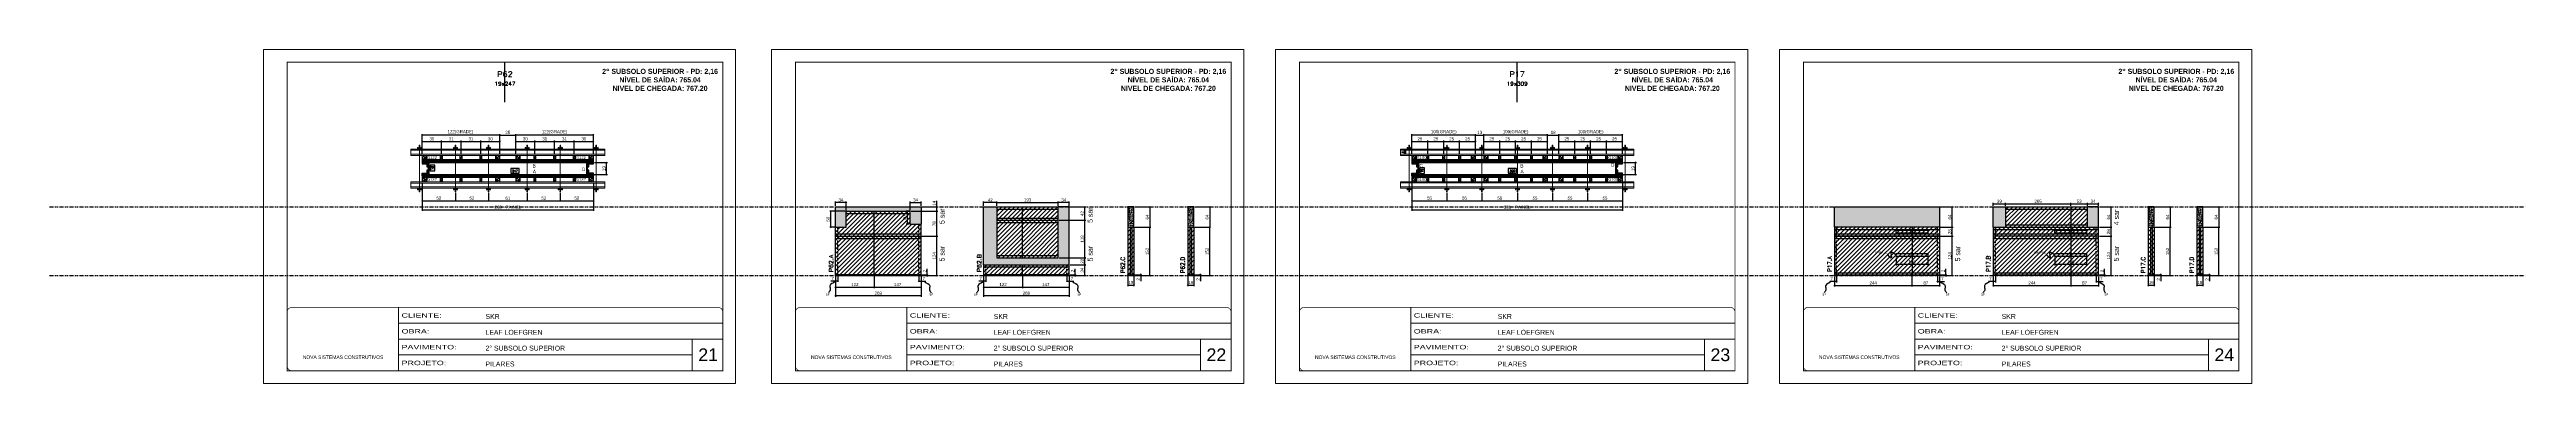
# Model space of a CAD drawing. Extents: x 13741 to 27878, y -21631 to 6985.
# Drawn here: x 13741 to 21531, y 192 to 1242 of the extents above; entities that cross this region are included whole.
import ezdxf
from ezdxf.enums import TextEntityAlignment as Align

# ---------------------------------------------------------------- set-up
doc = ezdxf.new("R2010")
doc.units = 0
for name, pattern in [('CONTINUO', [0]), ('DASHED', [0.75, 0.5, -0.25]), ('DIVIDE2', [0.625, 0.25, -0.125, 0, -0.125, 0, -0.125]), ('HIDDEN', [0.375, 0.25, -0.125])]:
    doc.linetypes.add(name, pattern=pattern)
for name, color, linetype, lineweight in [('CARIMBO', 255, 'Continuous', 9), ('Folhas', 255, 'Continuous', 9), ('Hachura', 251, 'Continuous', 9), ('Madeira', 126, 'Continuous', 18), ('Perfil Metálico', 224, 'Continuous', 18), ('SARRAFO DE PRESSAO', 251, 'DASHED', 9), ('Texto Seção', 7, 'Continuous', 15)]:
    doc.layers.add(name, color=color, linetype=linetype, lineweight=lineweight)
for name, color, linetype in [('CHAPA', 1, 'Continuous'), ('COTA', 241, 'Continuous'), ('NOMENCLATURA', 7, 'Continuous'), ('Nível', 160, 'Continuous'), ('Painéis', 200, 'Continuous'), ('Romaneio', 10, 'Continuous'), ('SARR_2.2x10', 60, 'Continuous'), ('SARR_2.2x7', 40, 'Continuous'), ('SARRAFO', 251, 'Continuous'), ('Sarrafo de Pressão', 42, 'HIDDEN'), ('texto', 7, 'Continuous'), ('Texto de Titulo', 7, 'Continuous'), ('Texto Qtd Sarr', 242, 'Continuous'), ('TEXTO_GERAL', 7, 'Continuous')]:
    doc.layers.add(name, color=color, linetype=linetype)
doc.styles.add('ARIAL', font='arial.ttf')
doc.styles.add('ARIAL_NARROW', font='ARIALN.TTF', dxfattribs={"height": 0.2})
doc.styles.add('COTA TECNICA', font='techl___.ttf', dxfattribs={"height": 10})
doc.styles.add('COTA TECNICA 2X', font='techl___.ttf', dxfattribs={"height": 10})
doc.styles.add('COTA TECNICA-50', font='techl___.ttf', dxfattribs={"height": 10})
doc.styles.add('REGUA-120', font='ROMANS.shx', dxfattribs={"height": 15})
doc.styles.add('ROMANC', font='techb___.ttf', dxfattribs={"height": 2.5})
doc.styles.add('ROMANS', font='romans.shx')
doc.styles.add('SANSSERIF', font='sas_____.pfb')
doc.styles.get("Standard").update_dxf_attribs({"font": 'arial.ttf'})
doc.styles.add('Tecnologia', font='')
doc.styles.get('Tecnologia').set_extended_font_data('Forgotten Futurist')
doc.dimstyles.new('COTA PAINEL-50', dxfattribs={"dimtxt": 10, "dimasz": 3, "dimexe": 3, "dimexo": 3, "dimgap": 3, "dimtad": 1, "dimdec": 1, "dimzin": 12, "dimdsep": 46, "dimtxsty": 'COTA TECNICA-50', "dimblk1": 'OBLIQUE', "dimblk2": 'OBLIQUE', "dimsah": 1, "dimcen": 0.9, "dimclrd": 4, "dimclre": 4, "dimclrt": 240, "dimadec": 1, "dimazin": 3, "dimtfac": 1, "dimtdec": 1, "dimtmove": 0, "dimatfit": 3, "dimfxl": 1, "dimtolj": 1, "dimtzin": 12, "dimarcsym": 0})
doc.dimstyles.new('PAINEL', dxfattribs={"dimtxt": 10, "dimasz": 3, "dimexe": 3, "dimexo": 3, "dimgap": 3, "dimtad": 1, "dimdec": 1, "dimzin": 12, "dimdsep": 46, "dimtxsty": 'COTA TECNICA', "dimblk1": 'OBLIQUE', "dimblk2": 'OBLIQUE', "dimsah": 1, "dimcen": 0.9, "dimclrd": 4, "dimclre": 4, "dimclrt": 240, "dimadec": 1, "dimazin": 3, "dimtfac": 1, "dimtdec": 1, "dimtmove": 0, "dimatfit": 3, "dimfxl": 1, "dimtolj": 1, "dimtzin": 12, "dimarcsym": 0})
doc.dimstyles.new('SECAO PILAR', dxfattribs={"dimtxt": 10, "dimasz": 3, "dimexe": 3, "dimexo": 3, "dimgap": 3, "dimtad": 1, "dimdec": 1, "dimlfac": 0.5, "dimzin": 12, "dimdsep": 46, "dimtxsty": 'COTA TECNICA 2X', "dimblk1": 'OBLIQUE', "dimblk2": 'OBLIQUE', "dimsah": 1, "dimcen": 0.9, "dimclrd": 256, "dimclre": 256, "dimclrt": 256, "dimadec": 1, "dimazin": 3, "dimtfac": 1, "dimtdec": 1, "dimtmove": 0, "dimatfit": 3, "dimfxl": 1, "dimtolj": 1, "dimtzin": 12, "dimarcsym": 0})
doc.dimstyles.new('SECÇÃO 2', dxfattribs={"dimtxt": 7, "dimasz": 6, "dimexe": 0.18, "dimexo": 2, "dimgap": -4, "dimtad": 3, "dimdec": 1, "dimlfac": 0.5, "dimzin": 12, "dimdsep": 46, "dimtxsty": 'ROMANS', "dimblk": 'ARCHTICK', "dimcen": 0.09, "dimse1": 1, "dimse2": 1, "dimsd1": 1, "dimsd2": 1, "dimclrd": 180, "dimclre": 5, "dimclrt": 1, "dimadec": 0, "dimazin": 3, "dimtfac": 1, "dimtdec": 1, "dimtofl": 0, "dimtmove": 0, "dimatfit": 3, "dimldrblk": 'ARCHTICK', "dimfxl": 1, "dimtolj": 1, "dimtzin": 0, "dimarcsym": 0})
doc.dimstyles.get("Standard").update_dxf_attribs({"dimtxt": 0.18, "dimasz": 0.18, "dimexe": 0.18, "dimexo": 0.0625, "dimgap": 0.09, "dimtad": 0, "dimtih": 1, "dimtoh": 1, "dimdec": 4, "dimzin": 0, "dimdsep": 46, "dimtxsty": 'Standard', "dimcen": 0.09, "dimadec": 0, "dimazin": 0, "dimtfac": 1, "dimtdec": 4, "dimtofl": 0, "dimtmove": 0, "dimatfit": 3, "dimfxl": 1, "dimtolj": 1, "dimtzin": 0, "dimarcsym": 0})
pattern_1 = [(225, (5789.5154, -22042.8167), (1.12253202, -1.12253202), [])]
pattern_2 = [(225, (8902.0154, -22042.8084), (1.12253202, -1.12253202), [])]

# ---------------------------------------------------------------- blocks, each defined once
blk = doc.blocks.new('9999999999')
at = {"color": 30, "linetype": 'CONTINUO'}
for p, q in [((98564.6, 34230.2), (98564.6, 34429.4)), ((98564.6, 34379.6), (99584, 34379.6)), ((98564.6, 34329.8), (99488, 34329.8)), ((98564.6, 34280), (99488, 34280)), ((99584, 34329.8), (99488, 34329.8)), ((99488, 34329.8), (99488, 34230.2))]:
    blk.add_line(p, q, dxfattribs=at)
at = {"color": 30, "linetype": 'CONTINUO', "const_width": 2}
blk.add_lwpolyline([(99584, 34230.2), (99584, 34414.4, 0.414214), (99569, 34429.4), (98229, 34429.4, 0.414214), (98214, 34414.4), (98214, 34245.2, 0.414214), (98229, 34230.2), (99584, 34230.2)], format="xyb", dxfattribs=at)
at = {"layer": 'Folhas'}
blk.add_lwpolyline([(98139, 34190.2), (99624, 34190.2), (99624, 35240.2), (98139, 35240.2)], close=True, dxfattribs=at)
at = {"layer": 'Folhas', "color": 30, "const_width": 3}
blk.add_lwpolyline([(98214, 34230.2), (99584, 34230.2), (99584, 35200.2), (98214, 35200.2)], close=True, dxfattribs=at)
at = {"color": 7, "linetype": 'Continuous', "ltscale": 5, "style": 'ARIAL'}
for s, height, p in [('SKR', 15.48, (98837.7, 34393.1)), ('LEAF LOEFGREN', 15.483, (98837.7, 34343.3)), ('NOVA SISTEMAS CONSTRUTIVOS', 11.059, (98263.2, 34267.2)), ('2° SUBSOLO SUPERIOR', 15.483, (98837.7, 34293.5)), ('PILARES', 15.48, (98837.7, 34243.7))]:
    blk.add_text(s, height=height, dxfattribs=at).set_placement(p)
at = {"layer": 'Folhas', "color": 7, "style": 'Tecnologia', "width": 1.5}
for s, p in [('OBRA:', (98573.7, 34347.3)), ('CLIENTE:', (98573.7, 34397.2)), ('PAVIMENTO:', (98573.7, 34297.5)), ('PROJETO:', (98573.7, 34247.7))]:
    blk.add_text(s, height=14, dxfattribs=at).set_placement(p)
blk = doc.blocks.new('*D1318')
at = {"layer": 'COTA', "color": 180, "lineweight": -2, "transparency": 16777216}
for p, q in [((14952.9, 878.7), (14937.9, 878.7)), ((14937.9, 878.7), (14937.9, 860.7)), ((14937.9, 860.7), (14952.9, 860.7)), ((14952.9, 860.7), (14952.9, 878.7))]:
    blk.add_line(p, q, dxfattribs=at)
at = {"layer": 'Defpoints', "color": 0, "transparency": 16777216}
for p in [(14952.8, 886.6), (14952.8, 848.6), (14956.9, 848.6)]:
    blk.add_point(p, dxfattribs=at)
at = {"layer": 'COTA', "color": 1, "transparency": 16777216, "insert": (14945.4, 869.7), "char_height": 7, "attachment_point": 5, "rotation": 90, "style": 'ROMANS'}
blk.add_mtext('\\A1;19', dxfattribs=at)
blk = doc.blocks.new('_ArchTick')
at = {"color": 0, "linetype": 'ByBlock', "const_width": 0.15}
blk.add_lwpolyline([(-0.5, -0.5), (0.5, 0.5)], dxfattribs=at)
blk = doc.blocks.new('*D1319')
at = {"layer": 'COTA', "color": 180, "lineweight": -2, "transparency": 16777216}
for p, q in [((15218, 867.6), (15192, 867.6)), ((15192, 867.6), (15192, 852.6)), ((15218, 852.6), (15218, 867.6)), ((15192, 852.6), (15218, 852.6))]:
    blk.add_line(p, q, dxfattribs=at)
at = {"layer": 'Defpoints', "color": 0, "transparency": 16777216}
for p in [(14935.5, 848.6), (15429.5, 848.6), (15429.5, 848.6)]:
    blk.add_point(p, dxfattribs=at)
at = {"layer": 'COTA', "color": 1, "transparency": 16777216, "insert": (15205, 860.1), "char_height": 7, "attachment_point": 5, "style": 'ROMANS'}
blk.add_mtext('\\A1;247', dxfattribs=at)
blk = doc.blocks.new('_Oblique')
at = {"color": 0, "linetype": 'ByBlock', "lineweight": -2}
blk.add_line((-0.5, -0.5), (0.5, 0.5), dxfattribs=at)
blk = doc.blocks.new('*D1320')
at = {"layer": 'COTA', "lineweight": -2, "transparency": 16777216}
for p, q in [((14913.5, 823.2), (14913.5, 735)), ((15451.5, 823.2), (15451.5, 735)), ((14913.5, 738), (15451.5, 738))]:
    blk.add_line(p, q, dxfattribs=at)
at = {"layer": 'Defpoints', "color": 0, "transparency": 16777216}
for p in [(14913.5, 826.2), (15451.5, 826.2), (15451.5, 738)]:
    blk.add_point(p, dxfattribs=at)
at = {"layer": 'COTA', "lineweight": -2, "transparency": 16777216, "xscale": 3, "yscale": 3, "zscale": 3, "rotation": 180}
blk.add_blockref('_Oblique', (14913.5, 738), dxfattribs=at)
at = {"layer": 'COTA', "lineweight": -2, "transparency": 16777216, "xscale": 3, "yscale": 3, "zscale": 3}
blk.add_blockref('_Oblique', (15451.5, 738), dxfattribs=at)
at = {"layer": 'COTA', "transparency": 16777216, "insert": (15182.5, 746.2), "char_height": 10, "attachment_point": 5, "style": 'COTA TECNICA 2X'}
blk.add_mtext('\\A1;269 - PAINEL', dxfattribs=at)
blk = doc.blocks.new('*D1321')
at = {"layer": 'COTA', "lineweight": -2, "transparency": 16777216}
for p, q in [((14913.5, 823.2), (14913.5, 763.5)), ((15017.5, 791.4), (15017.5, 763.5)), ((14913.5, 766.5), (15017.5, 766.5))]:
    blk.add_line(p, q, dxfattribs=at)
at = {"layer": 'Defpoints', "color": 0, "transparency": 16777216}
for p in [(14913.5, 826.2), (15017.5, 794.4), (15017.5, 766.5)]:
    blk.add_point(p, dxfattribs=at)
at = {"layer": 'COTA', "lineweight": -2, "transparency": 16777216, "xscale": 3, "yscale": 3, "zscale": 3, "rotation": 180}
blk.add_blockref('_Oblique', (14913.5, 766.5), dxfattribs=at)
at = {"layer": 'COTA', "lineweight": -2, "transparency": 16777216, "xscale": 3, "yscale": 3, "zscale": 3}
blk.add_blockref('_Oblique', (15017.5, 766.5), dxfattribs=at)
at = {"layer": 'COTA', "transparency": 16777216, "insert": (14965.5, 774.6), "char_height": 10, "attachment_point": 5, "style": 'COTA TECNICA 2X'}
blk.add_mtext('\\A1;52', dxfattribs=at)
blk = doc.blocks.new('C')
at = {"layer": 'Hachura', "color": 0}
for p, q in [((0, 3.2), (0, -3.2)), ((0.4, 3.2), (0, 3.2)), ((0.5, 3.2), (0, 3.2)), ((0.5, 3), (0, 3)), ((0.5, 2.9), (0, 2.9)), ((0, 2.7), (0, -1.2)), ((0.5, 2.6), (0, 2.6)), ((0.5, 2.2), (0, 2.2)), ((0.5, 1.5), (0, 1.5)), ((0.4, 0.5), (0.2, 0.5)), ((0.4, -3.2), (0.4, 3.2)), ((0.4, 3.2), (2.6, 3.2)), ((1.7, 1), (0.4, 1)), ((1.5, 0.1), (0.4, 0.1)), ((1.4, 1.9), (1.4, 1)), ((2.6, 2.4), (1.5, 2.1)), ((1.7, -1), (1.7, 1)), ((1.7, 1), (1.7, 0.8)), ((1.7, 1), (1.7, 0.8)), ((1.7, 0.8), (3.4, 0.8)), ((3.4, 0.4), (1.7, 0.4)), ((2.6, 3.2), (2.6, 2.4)), ((3.3, 0.8), (3.3, -0.8)), ((3.4, 0.8), (3.4, -0.8)), ((3.7, 0.4), (3.4, 0.4)), ((3.8, -0.5), (3.4, 0.4)), ((3.4, 0.1), (3.7, -0.6)), ((3.7, 0.5), (4.3, -0.6)), ((3.7, 0.4), (4.2, -0.5)), ((4.4, -0.6), (3.8, 0.5)), ((4.2, 0.4), (3.9, 0.4)), ((4.4, -0.5), (3.9, 0.4)), ((4.2, 0.4), (4.3, 0.4)), ((4.3, 0.5), (4.8, -0.6)), ((4.3, 0.4), (4.7, -0.5)), ((5, -0.6), (4.4, 0.5)), ((4.5, 0.4), (4.8, 0.4)), ((5, -0.5), (4.5, 0.4)), ((4.8, 0.4), (5.3, -0.5)), ((4.9, 0.5), (5.4, -0.6)), ((5.5, -0.6), (5, 0.5)), ((5.6, -0.5), (5.1, 0.4)), ((5.4, 0.4), (5.1, 0.4)), ((5.6, -0.5), (5.1, 0.4)), ((5.4, 0.4), (5.7, -0.2)), ((5.5, 0.5), (5.7, -0.1)), ((5.7, 0.2), (5.6, 0.5)), ((5.7, 0.3), (5.7, 0.4)), ((5.7, 0.4), (5.7, 0.4)), ((5.7, 0.4), (5.9, 0.3)), ((5.7, 0.4), (5.7, -0.5)), ((5.9, -0.4), (5.9, 0.3)), ((0.4, 0), (0, 0)), ((0.5, -1.5), (0, -1.5)), ((0.5, -2.2), (0, -2.2)), ((0.5, -2.6), (0, -2.6)), ((0.5, -2.9), (0, -2.9)), ((0.5, -3), (0, -3)), ((0, -3.2), (2.6, -3.2)), ((0.5, -3.2), (0, -3.2)), ((0.1, -0.5), (0.3, -0.5)), ((0.3, -0.5), (0.4, -0.5)), ((0.4, 0), (0.4, -1)), ((0.4, -0.2), (1.5, -0.2)), ((0.4, -0.6), (0.4, -0.3)), ((0.4, -3.2), (0.4, -0.6)), ((0.4, -1), (1.7, -1)), ((1.4, -1.9), (1.4, -1)), ((2.6, -2.4), (1.5, -2.1)), ((3.4, -0.3), (1.7, -0.3)), ((3.4, -0.8), (1.7, -0.8)), ((2.6, -3.2), (2.6, -2.4)), ((3.4, -0.1), (3.6, -0.5)), ((3.4, -0.5), (3.6, -0.5)), ((3.8, -0.5), (4.2, -0.5)), ((4.4, -0.5), (4.7, -0.5)), ((4.6, -0.5), (4.7, -0.5)), ((5, -0.5), (5.3, -0.5)), ((5.6, -0.5), (5.7, -0.5)), ((5.7, -0.5), (5.9, -0.4)), ((5.7, -0.5), (5.7, -0.5))]:
    blk.add_line(p, q, dxfattribs=at)
for centre, radius, start, end in [((1.5, 1.9), 0.161, 104.7436, 180), ((1.4, 0), 0.129, 272.695, 87.305), ((3.8, 0.4), 0.143, 25.5688, 154.4312), ((4.4, 0.4), 0.143, 25.5688, 154.4312), ((5, 0.4), 0.143, 25.5688, 154.4312), ((5.5, 0.4), 0.143, 25.5688, 154.4312), ((0.2, -0.4), 0.174, 221.744, 317.8592), ((1.5, -1.9), 0.161, 180, 255.2564), ((3.7, -0.4), 0.174, 222.1408, 318.256), ((4.3, -0.4), 0.174, 222.1408, 318.256), ((4.9, -0.4), 0.174, 222.1408, 318.256), ((5.4, -0.4), 0.174, 222.1408, 318.256), ((5.6, -0.4), 0.174, 317.8592, 318.256)]:
    blk.add_arc(centre, radius, start, end, dxfattribs=at)
blk = doc.blocks.new('*D1326')
at = {"layer": 'COTA', "lineweight": -2, "transparency": 16777216}
for p, q in [((15243.5, 791.4), (15243.5, 763.5)), ((15347.5, 791.4), (15347.5, 763.5)), ((15243.5, 766.5), (15347.5, 766.5))]:
    blk.add_line(p, q, dxfattribs=at)
at = {"layer": 'Defpoints', "color": 0, "transparency": 16777216}
for p in [(15243.5, 794.4), (15347.5, 794.4), (15347.5, 766.5)]:
    blk.add_point(p, dxfattribs=at)
at = {"layer": 'COTA', "lineweight": -2, "transparency": 16777216, "xscale": 3, "yscale": 3, "zscale": 3, "rotation": 180}
blk.add_blockref('_Oblique', (15243.5, 766.5), dxfattribs=at)
at = {"layer": 'COTA', "lineweight": -2, "transparency": 16777216, "xscale": 3, "yscale": 3, "zscale": 3}
blk.add_blockref('_Oblique', (15347.5, 766.5), dxfattribs=at)
at = {"layer": 'COTA', "transparency": 16777216, "insert": (15295.5, 774.6), "char_height": 10, "attachment_point": 5, "style": 'COTA TECNICA 2X'}
blk.add_mtext('\\A1;52', dxfattribs=at)
blk = doc.blocks.new('*D1327')
at = {"layer": 'COTA', "lineweight": -2, "transparency": 16777216}
for p, q in [((15454.5, 886.6), (15495.8, 886.6)), ((15492.8, 848.6), (15492.8, 886.6)), ((15454.5, 848.6), (15495.8, 848.6))]:
    blk.add_line(p, q, dxfattribs=at)
at = {"layer": 'Defpoints', "color": 0, "transparency": 16777216}
for p in [(15451.5, 886.6), (15492.8, 886.6), (15451.5, 848.6)]:
    blk.add_point(p, dxfattribs=at)
at = {"layer": 'COTA', "lineweight": -2, "transparency": 16777216, "xscale": 3, "yscale": 3, "zscale": 3}
for p, rotation in [((15492.8, 886.6), 90), ((15492.8, 848.6), 270)]:
    blk.add_blockref('_Oblique', p, dxfattribs=dict(at, rotation=rotation))
at = {"layer": 'COTA', "transparency": 16777216, "insert": (15484.7, 867.6), "char_height": 10, "attachment_point": 5, "rotation": 90, "style": 'COTA TECNICA 2X'}
blk.add_mtext('\\A1;19', dxfattribs=at)
blk = doc.blocks.new('*D1328')
at = {"layer": 'COTA', "lineweight": -2, "transparency": 16777216}
for p, q in [((15017.5, 791.4), (15017.5, 763.5)), ((15121.5, 791.4), (15121.5, 763.5)), ((15017.5, 766.5), (15121.5, 766.5))]:
    blk.add_line(p, q, dxfattribs=at)
at = {"layer": 'Defpoints', "color": 0, "transparency": 16777216}
for p in [(15017.5, 794.4), (15121.5, 794.4), (15121.5, 766.5)]:
    blk.add_point(p, dxfattribs=at)
at = {"layer": 'COTA', "lineweight": -2, "transparency": 16777216, "xscale": 3, "yscale": 3, "zscale": 3, "rotation": 180}
blk.add_blockref('_Oblique', (15017.5, 766.5), dxfattribs=at)
at = {"layer": 'COTA', "lineweight": -2, "transparency": 16777216, "xscale": 3, "yscale": 3, "zscale": 3}
blk.add_blockref('_Oblique', (15121.5, 766.5), dxfattribs=at)
at = {"layer": 'COTA', "transparency": 16777216, "insert": (15069.5, 774.6), "char_height": 10, "attachment_point": 5, "style": 'COTA TECNICA 2X'}
blk.add_mtext('\\A1;52', dxfattribs=at)
blk = doc.blocks.new('PONTALETE')
at = {"layer": 'Madeira'}
for q in [(2.7, 7), (7, 5.8), (7, 1.7)]:
    blk.add_line((0, 0), q, dxfattribs=at)
blk.add_lwpolyline([(0, 0), (7, 0), (7, 7), (0, 7)], close=True, dxfattribs=at)
for centre, radius, start, end in [((2, 0.1), 6.23, 37.2818, 109.0913), ((1.1, 0.9), 3.19, 343.603, 109.9847), ((-0.2, -0.8), 3.09, 14.6322, 86.0383)]:
    blk.add_arc(centre, radius, start, end, dxfattribs=at)
blk = doc.blocks.new('MEIO PONTALETE')
at = {"layer": 'Madeira'}
for q in [(2.7, 7), (3.5, 2.9), (3.5, 0.9)]:
    blk.add_line((0, 0), q, dxfattribs=at)
blk.add_lwpolyline([(0, 0), (3.5, 0), (3.5, 7), (0, 7)], close=True, dxfattribs=at)
for centre, radius, start, end in [((2, 0.1), 6.23, 76.4499, 109.0913), ((1.1, 0.9), 3.19, 40.9063, 109.9847), ((-0.2, -0.8), 3.09, 14.6322, 86.0383)]:
    blk.add_arc(centre, radius, start, end, dxfattribs=at)
blk = doc.blocks.new('*D1322')
at = {"layer": 'COTA', "lineweight": -2, "transparency": 16777216}
for p, q in [((15207.5, 912), (15207.5, 955.9)), ((15207.5, 952.9), (15267.5, 952.9)), ((15267.5, 912), (15267.5, 955.9))]:
    blk.add_line(p, q, dxfattribs=at)
at = {"layer": 'Defpoints', "color": 0, "transparency": 16777216}
for p in [(15267.5, 952.9), (15207.5, 909), (15267.5, 909)]:
    blk.add_point(p, dxfattribs=at)
at = {"layer": 'COTA', "lineweight": -2, "transparency": 16777216, "xscale": 3, "yscale": 3, "zscale": 3, "rotation": 180}
blk.add_blockref('_Oblique', (15207.5, 952.9), dxfattribs=at)
at = {"layer": 'COTA', "lineweight": -2, "transparency": 16777216, "xscale": 3, "yscale": 3, "zscale": 3}
blk.add_blockref('_Oblique', (15267.5, 952.9), dxfattribs=at)
at = {"layer": 'COTA', "transparency": 16777216, "insert": (15237.5, 961.1), "char_height": 10, "attachment_point": 5, "style": 'COTA TECNICA 2X'}
blk.add_mtext('\\A1;30', dxfattribs=at)
blk = doc.blocks.new('*D1323')
at = {"layer": 'COTA', "lineweight": -2, "transparency": 16777216}
for p, q in [((15207.5, 912), (15207.5, 976.1)), ((15451.5, 973.1), (15207.5, 973.1)), ((15451.5, 912), (15451.5, 976.1))]:
    blk.add_line(p, q, dxfattribs=at)
at = {"layer": 'Defpoints', "color": 0, "transparency": 16777216}
for p in [(15207.5, 973.1), (15207.5, 909), (15451.5, 909)]:
    blk.add_point(p, dxfattribs=at)
at = {"layer": 'COTA', "lineweight": -2, "transparency": 16777216, "xscale": 3, "yscale": 3, "zscale": 3, "rotation": 180}
blk.add_blockref('_Oblique', (15207.5, 973.1), dxfattribs=at)
at = {"layer": 'COTA', "lineweight": -2, "transparency": 16777216, "xscale": 3, "yscale": 3, "zscale": 3}
blk.add_blockref('_Oblique', (15451.5, 973.1), dxfattribs=at)
at = {"layer": 'COTA', "transparency": 16777216, "insert": (15329.5, 982.3), "char_height": 10, "attachment_point": 5, "style": 'COTA TECNICA 2X'}
blk.add_mtext('\\A1;122(GRADE)', dxfattribs=at)
blk = doc.blocks.new('*D1329')
at = {"layer": 'COTA', "lineweight": -2, "transparency": 16777216}
for p, q in [((15267.5, 912), (15267.5, 955.9)), ((15267.5, 952.9), (15329.5, 952.9)), ((15329.5, 912), (15329.5, 955.9))]:
    blk.add_line(p, q, dxfattribs=at)
at = {"layer": 'Defpoints', "color": 0, "transparency": 16777216}
for p in [(15329.5, 952.9), (15267.5, 909), (15329.5, 909)]:
    blk.add_point(p, dxfattribs=at)
at = {"layer": 'COTA', "lineweight": -2, "transparency": 16777216, "xscale": 3, "yscale": 3, "zscale": 3, "rotation": 180}
blk.add_blockref('_Oblique', (15267.5, 952.9), dxfattribs=at)
at = {"layer": 'COTA', "lineweight": -2, "transparency": 16777216, "xscale": 3, "yscale": 3, "zscale": 3}
blk.add_blockref('_Oblique', (15329.5, 952.9), dxfattribs=at)
at = {"layer": 'COTA', "transparency": 16777216, "insert": (15298.5, 961.1), "char_height": 10, "attachment_point": 5, "style": 'COTA TECNICA 2X'}
blk.add_mtext('\\A1;31', dxfattribs=at)
blk = doc.blocks.new('*D1330')
at = {"layer": 'COTA', "lineweight": -2, "transparency": 16777216}
for p, q in [((15329.5, 912), (15329.5, 955.9)), ((15329.5, 952.9), (15391.5, 952.9)), ((15391.5, 912), (15391.5, 955.9))]:
    blk.add_line(p, q, dxfattribs=at)
at = {"layer": 'Defpoints', "color": 0, "transparency": 16777216}
for p in [(15391.5, 952.9), (15329.5, 909), (15391.5, 909)]:
    blk.add_point(p, dxfattribs=at)
at = {"layer": 'COTA', "lineweight": -2, "transparency": 16777216, "xscale": 3, "yscale": 3, "zscale": 3, "rotation": 180}
blk.add_blockref('_Oblique', (15329.5, 952.9), dxfattribs=at)
at = {"layer": 'COTA', "lineweight": -2, "transparency": 16777216, "xscale": 3, "yscale": 3, "zscale": 3}
blk.add_blockref('_Oblique', (15391.5, 952.9), dxfattribs=at)
at = {"layer": 'COTA', "transparency": 16777216, "insert": (15360.5, 961.1), "char_height": 10, "attachment_point": 5, "style": 'COTA TECNICA 2X'}
blk.add_mtext('\\A1;31', dxfattribs=at)
blk = doc.blocks.new('*D1331')
at = {"layer": 'COTA', "lineweight": -2, "transparency": 16777216}
for p, q in [((15391.5, 912), (15391.5, 955.9)), ((15391.5, 952.9), (15451.5, 952.9)), ((15451.5, 912), (15451.5, 955.9))]:
    blk.add_line(p, q, dxfattribs=at)
at = {"layer": 'Defpoints', "color": 0, "transparency": 16777216}
for p in [(15451.5, 952.9), (15391.5, 909), (15451.5, 909)]:
    blk.add_point(p, dxfattribs=at)
at = {"layer": 'COTA', "lineweight": -2, "transparency": 16777216, "xscale": 3, "yscale": 3, "zscale": 3, "rotation": 180}
blk.add_blockref('_Oblique', (15391.5, 952.9), dxfattribs=at)
at = {"layer": 'COTA', "lineweight": -2, "transparency": 16777216, "xscale": 3, "yscale": 3, "zscale": 3}
blk.add_blockref('_Oblique', (15451.5, 952.9), dxfattribs=at)
at = {"layer": 'COTA', "transparency": 16777216, "insert": (15421.5, 961.1), "char_height": 10, "attachment_point": 5, "style": 'COTA TECNICA 2X'}
blk.add_mtext('\\A1;30', dxfattribs=at)
blk = doc.blocks.new('*D1324')
at = {"layer": 'COTA', "lineweight": -2, "transparency": 16777216}
for p, q in [((14913.5, 912), (14913.5, 955.9)), ((14913.5, 952.9), (14973.5, 952.9)), ((14973.5, 912), (14973.5, 955.9))]:
    blk.add_line(p, q, dxfattribs=at)
at = {"layer": 'Defpoints', "color": 0, "transparency": 16777216}
for p in [(14973.5, 952.9), (14913.5, 909), (14973.5, 909)]:
    blk.add_point(p, dxfattribs=at)
at = {"layer": 'COTA', "lineweight": -2, "transparency": 16777216, "xscale": 3, "yscale": 3, "zscale": 3, "rotation": 180}
blk.add_blockref('_Oblique', (14913.5, 952.9), dxfattribs=at)
at = {"layer": 'COTA', "lineweight": -2, "transparency": 16777216, "xscale": 3, "yscale": 3, "zscale": 3}
blk.add_blockref('_Oblique', (14973.5, 952.9), dxfattribs=at)
at = {"layer": 'COTA', "transparency": 16777216, "insert": (14943.5, 961.1), "char_height": 10, "attachment_point": 5, "style": 'COTA TECNICA 2X'}
blk.add_mtext('\\A1;30', dxfattribs=at)
blk = doc.blocks.new('*D1325')
at = {"layer": 'COTA', "lineweight": -2, "transparency": 16777216}
for p, q in [((14913.5, 912), (14913.5, 976.1)), ((15157.5, 973.1), (14913.5, 973.1)), ((15157.5, 912), (15157.5, 976.1))]:
    blk.add_line(p, q, dxfattribs=at)
at = {"layer": 'Defpoints', "color": 0, "transparency": 16777216}
for p in [(14913.5, 973.1), (14913.5, 909), (15157.5, 909)]:
    blk.add_point(p, dxfattribs=at)
at = {"layer": 'COTA', "lineweight": -2, "transparency": 16777216, "xscale": 3, "yscale": 3, "zscale": 3, "rotation": 180}
blk.add_blockref('_Oblique', (14913.5, 973.1), dxfattribs=at)
at = {"layer": 'COTA', "lineweight": -2, "transparency": 16777216, "xscale": 3, "yscale": 3, "zscale": 3}
blk.add_blockref('_Oblique', (15157.5, 973.1), dxfattribs=at)
at = {"layer": 'COTA', "transparency": 16777216, "insert": (15033.5, 982.3), "char_height": 10, "attachment_point": 5, "style": 'COTA TECNICA 2X'}
blk.add_mtext('\\A1;122(GRADE)', dxfattribs=at)
blk = doc.blocks.new('*D1332')
at = {"layer": 'COTA', "lineweight": -2, "transparency": 16777216}
for p, q in [((14973.5, 912), (14973.5, 955.9)), ((14973.5, 952.9), (15035.5, 952.9)), ((15035.5, 912), (15035.5, 955.9))]:
    blk.add_line(p, q, dxfattribs=at)
at = {"layer": 'Defpoints', "color": 0, "transparency": 16777216}
for p in [(15035.5, 952.9), (14973.5, 909), (15035.5, 909)]:
    blk.add_point(p, dxfattribs=at)
at = {"layer": 'COTA', "lineweight": -2, "transparency": 16777216, "xscale": 3, "yscale": 3, "zscale": 3, "rotation": 180}
blk.add_blockref('_Oblique', (14973.5, 952.9), dxfattribs=at)
at = {"layer": 'COTA', "lineweight": -2, "transparency": 16777216, "xscale": 3, "yscale": 3, "zscale": 3}
blk.add_blockref('_Oblique', (15035.5, 952.9), dxfattribs=at)
at = {"layer": 'COTA', "transparency": 16777216, "insert": (15004.5, 961.1), "char_height": 10, "attachment_point": 5, "style": 'COTA TECNICA 2X'}
blk.add_mtext('\\A1;31', dxfattribs=at)
blk = doc.blocks.new('*D1333')
at = {"layer": 'COTA', "lineweight": -2, "transparency": 16777216}
for p, q in [((15035.5, 912), (15035.5, 955.9)), ((15035.5, 952.9), (15097.5, 952.9)), ((15097.5, 912), (15097.5, 955.9))]:
    blk.add_line(p, q, dxfattribs=at)
at = {"layer": 'Defpoints', "color": 0, "transparency": 16777216}
for p in [(15097.5, 952.9), (15035.5, 909), (15097.5, 909)]:
    blk.add_point(p, dxfattribs=at)
at = {"layer": 'COTA', "lineweight": -2, "transparency": 16777216, "xscale": 3, "yscale": 3, "zscale": 3, "rotation": 180}
blk.add_blockref('_Oblique', (15035.5, 952.9), dxfattribs=at)
at = {"layer": 'COTA', "lineweight": -2, "transparency": 16777216, "xscale": 3, "yscale": 3, "zscale": 3}
blk.add_blockref('_Oblique', (15097.5, 952.9), dxfattribs=at)
at = {"layer": 'COTA', "transparency": 16777216, "insert": (15066.5, 961.1), "char_height": 10, "attachment_point": 5, "style": 'COTA TECNICA 2X'}
blk.add_mtext('\\A1;31', dxfattribs=at)
blk = doc.blocks.new('*D1334')
at = {"layer": 'COTA', "lineweight": -2, "transparency": 16777216}
for p, q in [((15097.5, 912), (15097.5, 955.9)), ((15097.5, 952.9), (15157.5, 952.9)), ((15157.5, 912), (15157.5, 955.9))]:
    blk.add_line(p, q, dxfattribs=at)
at = {"layer": 'Defpoints', "color": 0, "transparency": 16777216}
for p in [(15157.5, 952.9), (15097.5, 909), (15157.5, 909)]:
    blk.add_point(p, dxfattribs=at)
at = {"layer": 'COTA', "lineweight": -2, "transparency": 16777216, "xscale": 3, "yscale": 3, "zscale": 3, "rotation": 180}
blk.add_blockref('_Oblique', (15097.5, 952.9), dxfattribs=at)
at = {"layer": 'COTA', "lineweight": -2, "transparency": 16777216, "xscale": 3, "yscale": 3, "zscale": 3}
blk.add_blockref('_Oblique', (15157.5, 952.9), dxfattribs=at)
at = {"layer": 'COTA', "transparency": 16777216, "insert": (15127.5, 961.1), "char_height": 10, "attachment_point": 5, "style": 'COTA TECNICA 2X'}
blk.add_mtext('\\A1;30', dxfattribs=at)
blk = doc.blocks.new('*D1335')
at = {"layer": 'COTA', "lineweight": -2, "transparency": 16777216}
for p, q in [((15157.5, 912), (15157.5, 976.1)), ((15157.5, 973.1), (15207.5, 973.1)), ((15207.5, 912), (15207.5, 976.1))]:
    blk.add_line(p, q, dxfattribs=at)
at = {"layer": 'Defpoints', "color": 0, "transparency": 16777216}
for p in [(15207.5, 973.1), (15157.5, 909), (15207.5, 909)]:
    blk.add_point(p, dxfattribs=at)
at = {"layer": 'COTA', "lineweight": -2, "transparency": 16777216, "xscale": 3, "yscale": 3, "zscale": 3, "rotation": 180}
blk.add_blockref('_Oblique', (15157.5, 973.1), dxfattribs=at)
at = {"layer": 'COTA', "lineweight": -2, "transparency": 16777216, "xscale": 3, "yscale": 3, "zscale": 3}
blk.add_blockref('_Oblique', (15207.5, 973.1), dxfattribs=at)
at = {"layer": 'COTA', "transparency": 16777216, "insert": (15182.5, 981.2), "char_height": 10, "attachment_point": 5, "style": 'COTA TECNICA 2X'}
blk.add_mtext('\\A1;25', dxfattribs=at)
blk = doc.blocks.new('titulo1')
at = {"layer": 'Defpoints', "color": 252, "linetype": 'HIDDEN', "ltscale": 2}
blk.add_line((0, 0), (0, 125), dxfattribs=at)
at = {"layer": 'Defpoints', "style": 'ROMANS', "oblique": 15}
blk.add_attdef('FOLHA', text='', height=10, dxfattribs=at).set_placement((0, 15.6), align=Align.MIDDLE_CENTER)
at = {"layer": 'Texto Qtd Sarr', "color": 3, "style": 'ROMANS', "oblique": 15}
for tag, height, p in [('TITULO', 17, (0, 71.4)), ('SEÇÃO', 12, (0, 41.5))]:
    blk.add_attdef(tag, text='', height=height, dxfattribs=at).set_placement(p, align=Align.MIDDLE_CENTER)
blk = doc.blocks.new('*D1336')
at = {"layer": 'COTA', "lineweight": -2, "transparency": 16777216}
for p, q in [((15347.5, 791.4), (15347.5, 763.5)), ((15451.5, 823.2), (15451.5, 763.5)), ((15347.5, 766.5), (15451.5, 766.5))]:
    blk.add_line(p, q, dxfattribs=at)
at = {"layer": 'Defpoints', "color": 0, "transparency": 16777216}
for p in [(15347.5, 794.4), (15451.5, 826.2), (15451.5, 766.5)]:
    blk.add_point(p, dxfattribs=at)
at = {"layer": 'COTA', "lineweight": -2, "transparency": 16777216, "xscale": 3, "yscale": 3, "zscale": 3, "rotation": 180}
blk.add_blockref('_Oblique', (15347.5, 766.5), dxfattribs=at)
at = {"layer": 'COTA', "lineweight": -2, "transparency": 16777216, "xscale": 3, "yscale": 3, "zscale": 3}
blk.add_blockref('_Oblique', (15451.5, 766.5), dxfattribs=at)
at = {"layer": 'COTA', "transparency": 16777216, "insert": (15399.5, 774.6), "char_height": 10, "attachment_point": 5, "style": 'COTA TECNICA 2X'}
blk.add_mtext('\\A1;52', dxfattribs=at)
blk = doc.blocks.new('*D1337')
at = {"layer": 'COTA', "lineweight": -2, "transparency": 16777216}
for p, q in [((15121.5, 791.4), (15121.5, 763.5)), ((15243.5, 791.4), (15243.5, 763.5)), ((15121.5, 766.5), (15243.5, 766.5))]:
    blk.add_line(p, q, dxfattribs=at)
at = {"layer": 'Defpoints', "color": 0, "transparency": 16777216}
for p in [(15121.5, 794.4), (15243.5, 794.4), (15243.5, 766.5)]:
    blk.add_point(p, dxfattribs=at)
at = {"layer": 'COTA', "lineweight": -2, "transparency": 16777216, "xscale": 3, "yscale": 3, "zscale": 3, "rotation": 180}
blk.add_blockref('_Oblique', (15121.5, 766.5), dxfattribs=at)
at = {"layer": 'COTA', "lineweight": -2, "transparency": 16777216, "xscale": 3, "yscale": 3, "zscale": 3}
blk.add_blockref('_Oblique', (15243.5, 766.5), dxfattribs=at)
at = {"layer": 'COTA', "transparency": 16777216, "insert": (15182.5, 774.6), "char_height": 10, "attachment_point": 5, "style": 'COTA TECNICA 2X'}
blk.add_mtext('\\A1;61', dxfattribs=at)
blk = doc.blocks.new('*D1338')
at = {"layer": 'COTA', "color": 4, "lineweight": -2, "transparency": 16777216}
for p, q in [((16212.9, 530.1), (16212.9, 464.5)), ((16481.9, 467.5), (16212.9, 467.5)), ((16481.9, 530.1), (16481.9, 464.5))]:
    blk.add_line(p, q, dxfattribs=at)
at = {"layer": 'Defpoints', "color": 0, "transparency": 16777216}
for p in [(16212.9, 533.1), (16212.9, 467.5), (16481.9, 533.1)]:
    blk.add_point(p, dxfattribs=at)
at = {"layer": 'COTA', "color": 4, "lineweight": -2, "transparency": 16777216, "xscale": 3, "yscale": 3, "zscale": 3, "rotation": 180}
blk.add_blockref('_Oblique', (16212.9, 467.5), dxfattribs=at)
at = {"layer": 'COTA', "color": 4, "lineweight": -2, "transparency": 16777216, "xscale": 3, "yscale": 3, "zscale": 3}
blk.add_blockref('_Oblique', (16481.9, 467.5), dxfattribs=at)
at = {"layer": 'COTA', "color": 240, "transparency": 16777216, "insert": (16347.4, 475.6), "char_height": 10, "attachment_point": 5, "style": 'COTA TECNICA'}
blk.add_mtext('\\A1;269', dxfattribs=at)
blk = doc.blocks.new('*D1339')
at = {"layer": 'COTA', "color": 4, "lineweight": -2, "transparency": 16777216}
for p, q in [((16474.9, 530.1), (16474.9, 510.9)), ((16474.9, 513.9), (16481.9, 513.9)), ((16481.9, 528.1), (16481.9, 510.9)), ((16481.9, 513.9), (16496.6, 513.9))]:
    blk.add_line(p, q, dxfattribs=at)
at = {"layer": 'Defpoints', "color": 0, "transparency": 16777216}
for p in [(16474.9, 533.1), (16481.9, 531.1), (16481.9, 513.9)]:
    blk.add_point(p, dxfattribs=at)
at = {"layer": 'COTA', "color": 4, "lineweight": -2, "transparency": 16777216, "xscale": 3, "yscale": 3, "zscale": 3, "rotation": 180}
blk.add_blockref('_Oblique', (16474.9, 513.9), dxfattribs=at)
at = {"layer": 'COTA', "color": 4, "lineweight": -2, "transparency": 16777216, "xscale": 3, "yscale": 3, "zscale": 3}
blk.add_blockref('_Oblique', (16481.9, 513.9), dxfattribs=at)
at = {"layer": 'COTA', "color": 240, "transparency": 16777216, "insert": (16490.8, 522), "char_height": 10, "attachment_point": 5, "style": 'COTA TECNICA-50'}
blk.add_mtext('\\A1;7', dxfattribs=at)
blk = doc.blocks.new('*D1340')
at = {"layer": 'COTA', "color": 4, "lineweight": -2, "transparency": 16777216}
for p, q in [((16212.9, 513.9), (16198.2, 513.9)), ((16212.9, 528.1), (16212.9, 510.9)), ((16219.9, 513.9), (16212.9, 513.9)), ((16219.9, 530.1), (16219.9, 510.9))]:
    blk.add_line(p, q, dxfattribs=at)
at = {"layer": 'Defpoints', "color": 0, "transparency": 16777216}
for p in [(16212.9, 531.1), (16212.9, 513.9), (16219.9, 533.1)]:
    blk.add_point(p, dxfattribs=at)
at = {"layer": 'COTA', "color": 4, "lineweight": -2, "transparency": 16777216, "xscale": 3, "yscale": 3, "zscale": 3, "rotation": 180}
blk.add_blockref('_Oblique', (16212.9, 513.9), dxfattribs=at)
at = {"layer": 'COTA', "color": 4, "lineweight": -2, "transparency": 16777216, "xscale": 3, "yscale": 3, "zscale": 3}
blk.add_blockref('_Oblique', (16219.9, 513.9), dxfattribs=at)
at = {"layer": 'COTA', "color": 240, "transparency": 16777216, "insert": (16204, 522), "char_height": 10, "attachment_point": 5, "style": 'COTA TECNICA-50'}
blk.add_mtext('\\A1;7', dxfattribs=at)
blk = doc.blocks.new('*D1341')
at = {"layer": 'COTA', "color": 4, "lineweight": -2, "transparency": 16777216}
for p, q in [((16501.2, 533.1), (16501.2, 551.9)), ((16484.9, 533.1), (16504.2, 533.1)), ((16484.9, 531.1), (16504.2, 531.1)), ((16501.2, 531.1), (16501.2, 533.1)), ((16501.2, 531.1), (16501.2, 528.1))]:
    blk.add_line(p, q, dxfattribs=at)
at = {"layer": 'Defpoints', "color": 0, "transparency": 16777216}
for p in [(16481.9, 533.1), (16481.9, 531.1), (16501.2, 531.1)]:
    blk.add_point(p, dxfattribs=at)
at = {"layer": 'COTA', "color": 4, "lineweight": -2, "transparency": 16777216, "xscale": 3, "yscale": 3, "zscale": 3}
for p, rotation in [((16501.2, 533.1), 270), ((16501.2, 531.1), 90)]:
    blk.add_blockref('_Oblique', p, dxfattribs=dict(at, rotation=rotation))
at = {"layer": 'COTA', "color": 240, "transparency": 16777216, "insert": (16493.2, 545.9), "char_height": 10, "attachment_point": 5, "rotation": 90, "style": 'COTA TECNICA-50'}
blk.add_mtext('\\A1;2', dxfattribs=at)
blk = doc.blocks.new('*D1342')
at = {"layer": 'COTA', "color": 4, "lineweight": -2, "transparency": 16777216}
for p, q in [((16450.9, 733.1), (16534.3, 733.1)), ((16531.3, 655.1), (16531.3, 733.1)), ((16484.9, 655.1), (16534.3, 655.1))]:
    blk.add_line(p, q, dxfattribs=at)
at = {"layer": 'Defpoints', "color": 0, "transparency": 16777216}
for p in [(16447.9, 733.1), (16531.3, 733.1), (16481.9, 655.1)]:
    blk.add_point(p, dxfattribs=at)
at = {"layer": 'COTA', "color": 4, "lineweight": -2, "transparency": 16777216, "xscale": 3, "yscale": 3, "zscale": 3}
for p, rotation in [((16531.3, 733.1), 90), ((16531.3, 655.1), 270)]:
    blk.add_blockref('_Oblique', p, dxfattribs=dict(at, rotation=rotation))
at = {"layer": 'COTA', "color": 240, "transparency": 16777216, "insert": (16523.2, 694.1), "char_height": 10, "attachment_point": 5, "rotation": 90, "style": 'COTA TECNICA-50'}
blk.add_mtext('\\A1;78', dxfattribs=at)
blk = doc.blocks.new('*D1347')
at = {"layer": 'COTA', "color": 4, "linetype": 'ByBlock', "lineweight": -2, "transparency": 16777216}
for p, q in [((16484.9, 655.1), (16534.3, 655.1)), ((16531.3, 531.1), (16531.3, 655.1)), ((16484.9, 531.1), (16534.3, 531.1))]:
    blk.add_line(p, q, dxfattribs=at)
at = {"layer": 'Defpoints', "color": 0, "linetype": 'ByBlock', "transparency": 16777216}
for p in [(16481.9, 655.1), (16531.3, 655.1), (16481.9, 531.1)]:
    blk.add_point(p, dxfattribs=at)
at = {"layer": 'COTA', "color": 4, "linetype": 'ByBlock', "lineweight": -2, "transparency": 16777216, "xscale": 3, "yscale": 3, "zscale": 3}
for p, rotation in [((16531.3, 655.1), 90), ((16531.3, 531.1), 270)]:
    blk.add_blockref('_Oblique', p, dxfattribs=dict(at, rotation=rotation))
at = {"layer": 'COTA', "color": 240, "linetype": 'ByBlock', "transparency": 16777216, "insert": (16523.2, 593.1), "char_height": 10, "attachment_point": 5, "rotation": 90, "style": 'COTA TECNICA'}
blk.add_mtext('\\A1;124', dxfattribs=at)
blk = doc.blocks.new('*D1348')
at = {"layer": 'COTA', "color": 4, "linetype": 'ByBlock', "lineweight": -2, "transparency": 16777216}
for p, q in [((16484.9, 655.1), (16534.3, 655.1)), ((16531.3, 531.1), (16531.3, 655.1)), ((16484.9, 531.1), (16534.3, 531.1))]:
    blk.add_line(p, q, dxfattribs=at)
at = {"layer": 'Defpoints', "color": 0, "linetype": 'ByBlock', "transparency": 16777216}
for p in [(16481.9, 655.1), (16531.3, 655.1), (16481.9, 531.1)]:
    blk.add_point(p, dxfattribs=at)
at = {"layer": 'COTA', "color": 4, "linetype": 'ByBlock', "lineweight": -2, "transparency": 16777216, "xscale": 3, "yscale": 3, "zscale": 3}
for p, rotation in [((16531.3, 655.1), 90), ((16531.3, 531.1), 270)]:
    blk.add_blockref('_Oblique', p, dxfattribs=dict(at, rotation=rotation))
at = {"layer": 'COTA', "color": 240, "linetype": 'ByBlock', "transparency": 16777216, "insert": (16523.2, 593.1), "char_height": 10, "attachment_point": 5, "rotation": 90, "style": 'COTA TECNICA'}
blk.add_mtext('\\A1;124', dxfattribs=at)
blk = doc.blocks.new('*D1349')
at = {"layer": 'COTA', "color": 4, "lineweight": -2, "transparency": 16777216}
for p, q in [((16334.9, 528.1), (16334.9, 492)), ((16334.9, 495), (16481.9, 495)), ((16481.9, 528.1), (16481.9, 492))]:
    blk.add_line(p, q, dxfattribs=at)
at = {"layer": 'Defpoints', "color": 0, "transparency": 16777216}
for p in [(16334.9, 531.1), (16481.9, 531.1), (16481.9, 495)]:
    blk.add_point(p, dxfattribs=at)
at = {"layer": 'COTA', "color": 4, "lineweight": -2, "transparency": 16777216, "xscale": 3, "yscale": 3, "zscale": 3, "rotation": 180}
blk.add_blockref('_Oblique', (16334.9, 495), dxfattribs=at)
at = {"layer": 'COTA', "color": 4, "lineweight": -2, "transparency": 16777216, "xscale": 3, "yscale": 3, "zscale": 3}
blk.add_blockref('_Oblique', (16481.9, 495), dxfattribs=at)
at = {"layer": 'COTA', "color": 240, "transparency": 16777216, "insert": (16408.4, 503), "char_height": 10, "attachment_point": 5, "style": 'COTA TECNICA'}
blk.add_mtext('\\A1;147', dxfattribs=at)
blk = doc.blocks.new('*D1350')
at = {"layer": 'COTA', "color": 4, "lineweight": -2, "transparency": 16777216}
for p, q in [((16212.9, 528.1), (16212.9, 492)), ((16212.9, 495), (16334.9, 495)), ((16334.9, 528.1), (16334.9, 492))]:
    blk.add_line(p, q, dxfattribs=at)
at = {"layer": 'Defpoints', "color": 0, "transparency": 16777216}
for p in [(16212.9, 531.1), (16334.9, 531.1), (16334.9, 495)]:
    blk.add_point(p, dxfattribs=at)
at = {"layer": 'COTA', "color": 4, "lineweight": -2, "transparency": 16777216, "xscale": 3, "yscale": 3, "zscale": 3, "rotation": 180}
blk.add_blockref('_Oblique', (16212.9, 495), dxfattribs=at)
at = {"layer": 'COTA', "color": 4, "lineweight": -2, "transparency": 16777216, "xscale": 3, "yscale": 3, "zscale": 3}
blk.add_blockref('_Oblique', (16334.9, 495), dxfattribs=at)
at = {"layer": 'COTA', "color": 240, "transparency": 16777216, "insert": (16273.9, 503), "char_height": 10, "attachment_point": 5, "style": 'COTA TECNICA'}
blk.add_mtext('\\A1;122', dxfattribs=at)
blk = doc.blocks.new('*D1343')
at = {"layer": 'COTA', "color": 4, "lineweight": -2, "transparency": 16777216}
for p, q in [((16678.8, 530.1), (16678.8, 464.5)), ((16947.8, 467.5), (16678.8, 467.5)), ((16947.8, 530.1), (16947.8, 464.5))]:
    blk.add_line(p, q, dxfattribs=at)
at = {"layer": 'Defpoints', "color": 0, "transparency": 16777216}
for p in [(16678.8, 533.1), (16678.8, 467.5), (16947.8, 533.1)]:
    blk.add_point(p, dxfattribs=at)
at = {"layer": 'COTA', "color": 4, "lineweight": -2, "transparency": 16777216, "xscale": 3, "yscale": 3, "zscale": 3, "rotation": 180}
blk.add_blockref('_Oblique', (16678.8, 467.5), dxfattribs=at)
at = {"layer": 'COTA', "color": 4, "lineweight": -2, "transparency": 16777216, "xscale": 3, "yscale": 3, "zscale": 3}
blk.add_blockref('_Oblique', (16947.8, 467.5), dxfattribs=at)
at = {"layer": 'COTA', "color": 240, "transparency": 16777216, "insert": (16813.3, 475.6), "char_height": 10, "attachment_point": 5, "style": 'COTA TECNICA'}
blk.add_mtext('\\A1;269', dxfattribs=at)
blk = doc.blocks.new('*D1344')
at = {"layer": 'COTA', "color": 4, "lineweight": -2, "transparency": 16777216}
for p, q in [((16940.8, 530.1), (16940.8, 510.9)), ((16940.8, 513.9), (16947.8, 513.9)), ((16947.8, 528.1), (16947.8, 510.9)), ((16947.8, 513.9), (16962.5, 513.9))]:
    blk.add_line(p, q, dxfattribs=at)
at = {"layer": 'Defpoints', "color": 0, "transparency": 16777216}
for p in [(16940.8, 533.1), (16947.8, 531.1), (16947.8, 513.9)]:
    blk.add_point(p, dxfattribs=at)
at = {"layer": 'COTA', "color": 4, "lineweight": -2, "transparency": 16777216, "xscale": 3, "yscale": 3, "zscale": 3, "rotation": 180}
blk.add_blockref('_Oblique', (16940.8, 513.9), dxfattribs=at)
at = {"layer": 'COTA', "color": 4, "lineweight": -2, "transparency": 16777216, "xscale": 3, "yscale": 3, "zscale": 3}
blk.add_blockref('_Oblique', (16947.8, 513.9), dxfattribs=at)
at = {"layer": 'COTA', "color": 240, "transparency": 16777216, "insert": (16956.6, 522), "char_height": 10, "attachment_point": 5, "style": 'COTA TECNICA-50'}
blk.add_mtext('\\A1;7', dxfattribs=at)
blk = doc.blocks.new('*D1345')
at = {"layer": 'COTA', "color": 4, "lineweight": -2, "transparency": 16777216}
for p, q in [((16678.8, 513.9), (16664, 513.9)), ((16678.8, 528.1), (16678.8, 510.9)), ((16685.8, 513.9), (16678.8, 513.9)), ((16685.8, 530.1), (16685.8, 510.9))]:
    blk.add_line(p, q, dxfattribs=at)
at = {"layer": 'Defpoints', "color": 0, "transparency": 16777216}
for p in [(16678.8, 531.1), (16678.8, 513.9), (16685.8, 533.1)]:
    blk.add_point(p, dxfattribs=at)
at = {"layer": 'COTA', "color": 4, "lineweight": -2, "transparency": 16777216, "xscale": 3, "yscale": 3, "zscale": 3, "rotation": 180}
blk.add_blockref('_Oblique', (16678.8, 513.9), dxfattribs=at)
at = {"layer": 'COTA', "color": 4, "lineweight": -2, "transparency": 16777216, "xscale": 3, "yscale": 3, "zscale": 3}
blk.add_blockref('_Oblique', (16685.8, 513.9), dxfattribs=at)
at = {"layer": 'COTA', "color": 240, "transparency": 16777216, "insert": (16669.9, 522), "char_height": 10, "attachment_point": 5, "style": 'COTA TECNICA-50'}
blk.add_mtext('\\A1;7', dxfattribs=at)
blk = doc.blocks.new('*D1346')
at = {"layer": 'COTA', "color": 4, "lineweight": -2, "transparency": 16777216}
for p, q in [((16967, 533.1), (16967, 551.9)), ((16950.8, 533.1), (16970, 533.1)), ((16950.8, 531.1), (16970, 531.1)), ((16967, 531.1), (16967, 533.1)), ((16967, 531.1), (16967, 528.1))]:
    blk.add_line(p, q, dxfattribs=at)
at = {"layer": 'Defpoints', "color": 0, "transparency": 16777216}
for p in [(16947.8, 533.1), (16947.8, 531.1), (16967, 531.1)]:
    blk.add_point(p, dxfattribs=at)
at = {"layer": 'COTA', "color": 4, "lineweight": -2, "transparency": 16777216, "xscale": 3, "yscale": 3, "zscale": 3}
for p, rotation in [((16967, 533.1), 270), ((16967, 531.1), 90)]:
    blk.add_blockref('_Oblique', p, dxfattribs=dict(at, rotation=rotation))
at = {"layer": 'COTA', "color": 240, "transparency": 16777216, "insert": (16959, 545.9), "char_height": 10, "attachment_point": 5, "rotation": 90, "style": 'COTA TECNICA-50'}
blk.add_mtext('\\A1;2', dxfattribs=at)
blk = doc.blocks.new('*D1351')
at = {"layer": 'COTA', "color": 4, "linetype": 'ByBlock', "lineweight": -2, "transparency": 16777216}
for p, q in [((16950.8, 565.1), (17000.1, 565.1)), ((16997.1, 531.1), (16997.1, 565.1)), ((16950.8, 531.1), (17000.1, 531.1))]:
    blk.add_line(p, q, dxfattribs=at)
at = {"layer": 'Defpoints', "color": 0, "linetype": 'ByBlock', "transparency": 16777216}
for p in [(16947.8, 565.1), (16997.1, 565.1), (16947.8, 531.1)]:
    blk.add_point(p, dxfattribs=at)
at = {"layer": 'COTA', "color": 4, "linetype": 'ByBlock', "lineweight": -2, "transparency": 16777216, "xscale": 3, "yscale": 3, "zscale": 3}
for p, rotation in [((16997.1, 565.1), 90), ((16997.1, 531.1), 270)]:
    blk.add_blockref('_Oblique', p, dxfattribs=dict(at, rotation=rotation))
at = {"layer": 'COTA', "color": 240, "linetype": 'ByBlock', "transparency": 16777216, "insert": (16988.9, 548.1), "char_height": 10, "attachment_point": 5, "rotation": 90, "style": 'COTA TECNICA'}
blk.add_mtext('\\A1;34', dxfattribs=at)
blk = doc.blocks.new('*D1352')
at = {"layer": 'COTA', "color": 4, "lineweight": -2, "transparency": 16777216}
for p, q in [((16800.8, 528.1), (16800.8, 492)), ((16800.8, 495), (16947.8, 495)), ((16947.8, 528.1), (16947.8, 492))]:
    blk.add_line(p, q, dxfattribs=at)
at = {"layer": 'Defpoints', "color": 0, "transparency": 16777216}
for p in [(16800.8, 531.1), (16947.8, 531.1), (16947.8, 495)]:
    blk.add_point(p, dxfattribs=at)
at = {"layer": 'COTA', "color": 4, "lineweight": -2, "transparency": 16777216, "xscale": 3, "yscale": 3, "zscale": 3, "rotation": 180}
blk.add_blockref('_Oblique', (16800.8, 495), dxfattribs=at)
at = {"layer": 'COTA', "color": 4, "lineweight": -2, "transparency": 16777216, "xscale": 3, "yscale": 3, "zscale": 3}
blk.add_blockref('_Oblique', (16947.8, 495), dxfattribs=at)
at = {"layer": 'COTA', "color": 240, "transparency": 16777216, "insert": (16874.3, 503), "char_height": 10, "attachment_point": 5, "style": 'COTA TECNICA'}
blk.add_mtext('\\A1;147', dxfattribs=at)
blk = doc.blocks.new('*D1353')
at = {"layer": 'COTA', "color": 4, "lineweight": -2, "transparency": 16777216}
for p, q in [((16678.8, 528.1), (16678.8, 492)), ((16678.8, 495), (16800.8, 495)), ((16800.8, 528.1), (16800.8, 492))]:
    blk.add_line(p, q, dxfattribs=at)
at = {"layer": 'Defpoints', "color": 0, "transparency": 16777216}
for p in [(16678.8, 531.1), (16800.8, 531.1), (16800.8, 495)]:
    blk.add_point(p, dxfattribs=at)
at = {"layer": 'COTA', "color": 4, "lineweight": -2, "transparency": 16777216, "xscale": 3, "yscale": 3, "zscale": 3, "rotation": 180}
blk.add_blockref('_Oblique', (16678.8, 495), dxfattribs=at)
at = {"layer": 'COTA', "color": 4, "lineweight": -2, "transparency": 16777216, "xscale": 3, "yscale": 3, "zscale": 3}
blk.add_blockref('_Oblique', (16800.8, 495), dxfattribs=at)
at = {"layer": 'COTA', "color": 240, "transparency": 16777216, "insert": (16739.8, 503), "char_height": 10, "attachment_point": 5, "style": 'COTA TECNICA'}
blk.add_mtext('\\A1;122', dxfattribs=at)
blk = doc.blocks.new('*D1354')
at = {"layer": 'COTA', "color": 4, "lineweight": -2, "transparency": 16777216}
for p, q in [((16450.9, 733.1), (16534.3, 733.1)), ((16484.9, 747.1), (16534.3, 747.1)), ((16531.3, 747.1), (16531.3, 766.3)), ((16531.3, 733.1), (16531.3, 747.1))]:
    blk.add_line(p, q, dxfattribs=at)
at = {"layer": 'Defpoints', "color": 0, "transparency": 16777216}
for p in [(16447.9, 733.1), (16481.9, 747.1), (16531.3, 747.1)]:
    blk.add_point(p, dxfattribs=at)
at = {"layer": 'COTA', "color": 4, "lineweight": -2, "transparency": 16777216, "xscale": 3, "yscale": 3, "zscale": 3}
for p, rotation in [((16531.3, 747.1), 90), ((16531.3, 733.1), 270)]:
    blk.add_blockref('_Oblique', p, dxfattribs=dict(at, rotation=rotation))
at = {"layer": 'COTA', "color": 240, "transparency": 16777216, "insert": (16523.2, 758.2), "char_height": 10, "attachment_point": 5, "rotation": 90, "style": 'COTA TECNICA'}
blk.add_mtext('\\A1;14', dxfattribs=at)
blk = doc.blocks.new('*D1355')
at = {"layer": 'COTA', "color": 4, "lineweight": -2, "transparency": 16777216}
for p, q in [((16212.9, 750.1), (16212.9, 763.8)), ((16246.9, 760.8), (16212.9, 760.8)), ((16246.9, 736.1), (16246.9, 763.8))]:
    blk.add_line(p, q, dxfattribs=at)
at = {"layer": 'Defpoints', "color": 0, "transparency": 16777216}
for p in [(16212.9, 760.8), (16212.9, 747.1), (16246.9, 733.1)]:
    blk.add_point(p, dxfattribs=at)
at = {"layer": 'COTA', "color": 4, "lineweight": -2, "transparency": 16777216, "xscale": 3, "yscale": 3, "zscale": 3, "rotation": 180}
blk.add_blockref('_Oblique', (16212.9, 760.8), dxfattribs=at)
at = {"layer": 'COTA', "color": 4, "lineweight": -2, "transparency": 16777216, "xscale": 3, "yscale": 3, "zscale": 3}
blk.add_blockref('_Oblique', (16246.9, 760.8), dxfattribs=at)
at = {"layer": 'COTA', "color": 240, "transparency": 16777216, "insert": (16229.9, 769), "char_height": 10, "attachment_point": 5, "style": 'COTA TECNICA'}
blk.add_mtext('\\A1;34', dxfattribs=at)
blk = doc.blocks.new('*D1356')
at = {"layer": 'COTA', "color": 4, "lineweight": -2, "transparency": 16777216}
for p, q in [((16447.9, 736.1), (16447.9, 763.8)), ((16447.9, 760.8), (16481.9, 760.8)), ((16481.9, 750.1), (16481.9, 763.8))]:
    blk.add_line(p, q, dxfattribs=at)
at = {"layer": 'Defpoints', "color": 0, "transparency": 16777216}
for p in [(16447.9, 733.1), (16481.9, 760.8), (16481.9, 747.1)]:
    blk.add_point(p, dxfattribs=at)
at = {"layer": 'COTA', "color": 4, "lineweight": -2, "transparency": 16777216, "xscale": 3, "yscale": 3, "zscale": 3, "rotation": 180}
blk.add_blockref('_Oblique', (16447.9, 760.8), dxfattribs=at)
at = {"layer": 'COTA', "color": 4, "lineweight": -2, "transparency": 16777216, "xscale": 3, "yscale": 3, "zscale": 3}
blk.add_blockref('_Oblique', (16481.9, 760.8), dxfattribs=at)
at = {"layer": 'COTA', "color": 240, "transparency": 16777216, "insert": (16464.9, 769), "char_height": 10, "attachment_point": 5, "style": 'COTA TECNICA'}
blk.add_mtext('\\A1;34', dxfattribs=at)
blk = doc.blocks.new('*D1357')
at = {"layer": 'COTA', "color": 4, "lineweight": -2, "transparency": 16777216}
for p, q in [((16243.9, 733.1), (16194.9, 733.1)), ((16197.9, 683.1), (16197.9, 733.1)), ((16209.9, 683.1), (16194.9, 683.1))]:
    blk.add_line(p, q, dxfattribs=at)
at = {"layer": 'Defpoints', "color": 0, "transparency": 16777216}
for p in [(16197.9, 733.1), (16246.9, 733.1), (16212.9, 683.1)]:
    blk.add_point(p, dxfattribs=at)
at = {"layer": 'COTA', "color": 4, "lineweight": -2, "transparency": 16777216, "xscale": 3, "yscale": 3, "zscale": 3}
for p, rotation in [((16197.9, 733.1), 90), ((16197.9, 683.1), 270)]:
    blk.add_blockref('_Oblique', p, dxfattribs=dict(at, rotation=rotation))
at = {"layer": 'COTA', "color": 240, "transparency": 16777216, "insert": (16189.8, 708.1), "char_height": 10, "attachment_point": 5, "rotation": 90, "style": 'COTA TECNICA'}
blk.add_mtext('\\A1;50', dxfattribs=at)
blk = doc.blocks.new('*D1358')
at = {"layer": 'COTA', "color": 4, "lineweight": -2, "transparency": 16777216}
for p, q in [((16444.9, 733.1), (16435, 733.1)), ((16438, 733.1), (16438, 693.1)), ((16444.9, 693.1), (16435, 693.1))]:
    blk.add_line(p, q, dxfattribs=at)
at = {"layer": 'Defpoints', "color": 0, "transparency": 16777216}
for p in [(16447.9, 733.1), (16438, 693.1), (16447.9, 693.1)]:
    blk.add_point(p, dxfattribs=at)
at = {"layer": 'COTA', "color": 4, "lineweight": -2, "transparency": 16777216, "xscale": 3, "yscale": 3, "zscale": 3}
for p, rotation in [((16438, 733.1), 90), ((16438, 693.1), 270)]:
    blk.add_blockref('_Oblique', p, dxfattribs=dict(at, rotation=rotation))
at = {"layer": 'COTA', "color": 240, "transparency": 16777216, "insert": (16429.9, 713.1), "char_height": 10, "attachment_point": 5, "rotation": 90, "style": 'COTA TECNICA'}
blk.add_mtext('\\A1;40', dxfattribs=at)
blk = doc.blocks.new('*D1359')
at = {"layer": 'COTA', "color": 4, "lineweight": -2, "transparency": 16777216}
for p, q in [((16916.8, 587.1), (17000.1, 587.1)), ((16950.8, 565.1), (17000.1, 565.1)), ((16997.1, 565.1), (16997.1, 587.1))]:
    blk.add_line(p, q, dxfattribs=at)
at = {"layer": 'Defpoints', "color": 0, "transparency": 16777216}
for p in [(16913.8, 587.1), (16947.8, 565.1), (16997.1, 587.1)]:
    blk.add_point(p, dxfattribs=at)
at = {"layer": 'COTA', "color": 4, "lineweight": -2, "transparency": 16777216, "xscale": 3, "yscale": 3, "zscale": 3}
for p, rotation in [((16997.1, 587.1), 90), ((16997.1, 565.1), 270)]:
    blk.add_blockref('_Oblique', p, dxfattribs=dict(at, rotation=rotation))
at = {"layer": 'COTA', "color": 240, "transparency": 16777216, "insert": (16989.1, 576.1), "char_height": 10, "attachment_point": 5, "rotation": 90, "style": 'COTA TECNICA'}
blk.add_mtext('\\A1;22', dxfattribs=at)
blk = doc.blocks.new('*D1360')
at = {"layer": 'COTA', "color": 4, "lineweight": -2, "transparency": 16777216}
for p, q in [((16916.8, 705.1), (17000.1, 705.1)), ((16997.1, 587.1), (16997.1, 705.1)), ((16916.8, 587.1), (17000.1, 587.1))]:
    blk.add_line(p, q, dxfattribs=at)
at = {"layer": 'Defpoints', "color": 0, "transparency": 16777216}
for p in [(16913.8, 705.1), (16997.1, 705.1), (16913.8, 587.1)]:
    blk.add_point(p, dxfattribs=at)
at = {"layer": 'COTA', "color": 4, "lineweight": -2, "transparency": 16777216, "xscale": 3, "yscale": 3, "zscale": 3}
for p, rotation in [((16997.1, 705.1), 90), ((16997.1, 587.1), 270)]:
    blk.add_blockref('_Oblique', p, dxfattribs=dict(at, rotation=rotation))
at = {"layer": 'COTA', "color": 240, "transparency": 16777216, "insert": (16989, 646.1), "char_height": 10, "attachment_point": 5, "rotation": 90, "style": 'COTA TECNICA'}
blk.add_mtext('\\A1;118', dxfattribs=at)
blk = doc.blocks.new('*D1361')
at = {"layer": 'COTA', "color": 4, "lineweight": -2, "transparency": 16777216}
for p, q in [((16916.8, 705.1), (17000.1, 705.1)), ((16950.8, 747.1), (17000.1, 747.1)), ((16997.1, 705.1), (16997.1, 747.1))]:
    blk.add_line(p, q, dxfattribs=at)
at = {"layer": 'Defpoints', "color": 0, "transparency": 16777216}
for p in [(16913.8, 705.1), (16947.8, 747.1), (16997.1, 747.1)]:
    blk.add_point(p, dxfattribs=at)
at = {"layer": 'COTA', "color": 4, "lineweight": -2, "transparency": 16777216, "xscale": 3, "yscale": 3, "zscale": 3}
for p, rotation in [((16997.1, 747.1), 90), ((16997.1, 705.1), 270)]:
    blk.add_blockref('_Oblique', p, dxfattribs=dict(at, rotation=rotation))
at = {"layer": 'COTA', "color": 240, "transparency": 16777216, "insert": (16989.1, 726.1), "char_height": 10, "attachment_point": 5, "rotation": 90, "style": 'COTA TECNICA'}
blk.add_mtext('\\A1;42', dxfattribs=at)
blk = doc.blocks.new('*D1362')
at = {"layer": 'COTA', "color": 4, "lineweight": -2, "transparency": 16777216}
for p, q in [((16678.8, 750.1), (16678.8, 763.8)), ((16720.8, 760.8), (16678.8, 760.8)), ((16720.8, 750.1), (16720.8, 763.8))]:
    blk.add_line(p, q, dxfattribs=at)
at = {"layer": 'Defpoints', "color": 0, "transparency": 16777216}
for p in [(16678.8, 760.8), (16678.8, 747.1), (16720.8, 747.1)]:
    blk.add_point(p, dxfattribs=at)
at = {"layer": 'COTA', "color": 4, "lineweight": -2, "transparency": 16777216, "xscale": 3, "yscale": 3, "zscale": 3, "rotation": 180}
blk.add_blockref('_Oblique', (16678.8, 760.8), dxfattribs=at)
at = {"layer": 'COTA', "color": 4, "lineweight": -2, "transparency": 16777216, "xscale": 3, "yscale": 3, "zscale": 3}
blk.add_blockref('_Oblique', (16720.8, 760.8), dxfattribs=at)
at = {"layer": 'COTA', "color": 240, "transparency": 16777216, "insert": (16699.8, 768.8), "char_height": 10, "attachment_point": 5, "style": 'COTA TECNICA'}
blk.add_mtext('\\A1;42', dxfattribs=at)
blk = doc.blocks.new('*D1363')
at = {"layer": 'COTA', "color": 4, "lineweight": -2, "transparency": 16777216}
for p, q in [((16720.8, 750.1), (16720.8, 763.8)), ((16720.8, 760.8), (16913.8, 760.8)), ((16913.8, 750.1), (16913.8, 763.8))]:
    blk.add_line(p, q, dxfattribs=at)
at = {"layer": 'Defpoints', "color": 0, "transparency": 16777216}
for p in [(16720.8, 747.1), (16913.8, 760.8), (16913.8, 747.1)]:
    blk.add_point(p, dxfattribs=at)
at = {"layer": 'COTA', "color": 4, "lineweight": -2, "transparency": 16777216, "xscale": 3, "yscale": 3, "zscale": 3, "rotation": 180}
blk.add_blockref('_Oblique', (16720.8, 760.8), dxfattribs=at)
at = {"layer": 'COTA', "color": 4, "lineweight": -2, "transparency": 16777216, "xscale": 3, "yscale": 3, "zscale": 3}
blk.add_blockref('_Oblique', (16913.8, 760.8), dxfattribs=at)
at = {"layer": 'COTA', "color": 240, "transparency": 16777216, "insert": (16817.3, 769), "char_height": 10, "attachment_point": 5, "style": 'COTA TECNICA'}
blk.add_mtext('\\A1;193', dxfattribs=at)
blk = doc.blocks.new('*D1364')
at = {"layer": 'COTA', "color": 4, "lineweight": -2, "transparency": 16777216}
for p, q in [((16913.8, 750.1), (16913.8, 763.8)), ((16947.8, 760.8), (16913.8, 760.8)), ((16947.8, 750.1), (16947.8, 763.8))]:
    blk.add_line(p, q, dxfattribs=at)
at = {"layer": 'Defpoints', "color": 0, "transparency": 16777216}
for p in [(16913.8, 760.8), (16913.8, 747.1), (16947.8, 747.1)]:
    blk.add_point(p, dxfattribs=at)
at = {"layer": 'COTA', "color": 4, "lineweight": -2, "transparency": 16777216, "xscale": 3, "yscale": 3, "zscale": 3, "rotation": 180}
blk.add_blockref('_Oblique', (16913.8, 760.8), dxfattribs=at)
at = {"layer": 'COTA', "color": 4, "lineweight": -2, "transparency": 16777216, "xscale": 3, "yscale": 3, "zscale": 3}
blk.add_blockref('_Oblique', (16947.8, 760.8), dxfattribs=at)
at = {"layer": 'COTA', "color": 240, "transparency": 16777216, "insert": (16930.8, 769), "char_height": 10, "attachment_point": 5, "style": 'COTA TECNICA'}
blk.add_mtext('\\A1;34', dxfattribs=at)
blk = doc.blocks.new('*D1365')
at = {"layer": 'COTA', "color": 4, "lineweight": -2, "transparency": 16777216}
for p, q in [((17132.7, 530.1), (17132.7, 498.2)), ((17132.7, 501.2), (17151.7, 501.2)), ((17151.7, 530.1), (17151.7, 498.2))]:
    blk.add_line(p, q, dxfattribs=at)
at = {"layer": 'Defpoints', "color": 0, "transparency": 16777216}
for p in [(17132.7, 533.1), (17151.7, 533.1), (17151.7, 501.2)]:
    blk.add_point(p, dxfattribs=at)
at = {"layer": 'COTA', "color": 4, "lineweight": -2, "transparency": 16777216, "xscale": 3, "yscale": 3, "zscale": 3, "rotation": 180}
blk.add_blockref('_Oblique', (17132.7, 501.2), dxfattribs=at)
at = {"layer": 'COTA', "color": 4, "lineweight": -2, "transparency": 16777216, "xscale": 3, "yscale": 3, "zscale": 3}
blk.add_blockref('_Oblique', (17151.7, 501.2), dxfattribs=at)
at = {"layer": 'COTA', "color": 240, "transparency": 16777216, "insert": (17142.2, 509.3), "char_height": 10, "attachment_point": 5, "style": 'COTA TECNICA'}
blk.add_mtext('\\A1;19', dxfattribs=at)
blk = doc.blocks.new('*D1366')
at = {"layer": 'COTA', "color": 4, "lineweight": -2, "transparency": 16777216}
for p, q in [((17154.7, 533.1), (17175.9, 533.1)), ((17154.7, 531.1), (17175.9, 531.1)), ((17172.9, 533.1), (17172.9, 536.1)), ((17172.9, 533.1), (17172.9, 531.1)), ((17172.9, 531.1), (17172.9, 513))]:
    blk.add_line(p, q, dxfattribs=at)
at = {"layer": 'Defpoints', "color": 0, "transparency": 16777216}
for p in [(17151.7, 533.1), (17151.7, 531.1), (17172.9, 533.1)]:
    blk.add_point(p, dxfattribs=at)
at = {"layer": 'COTA', "color": 4, "lineweight": -2, "transparency": 16777216, "xscale": 3, "yscale": 3, "zscale": 3}
for p, rotation in [((17172.9, 533.1), 270), ((17172.9, 531.1), 90)]:
    blk.add_blockref('_Oblique', p, dxfattribs=dict(at, rotation=rotation))
at = {"layer": 'COTA', "color": 240, "transparency": 16777216, "insert": (17164.9, 519.1), "char_height": 10, "attachment_point": 5, "rotation": 90, "style": 'COTA TECNICA-50'}
blk.add_mtext('\\A1;2', dxfattribs=at)
blk = doc.blocks.new('*D1368')
at = {"layer": 'COTA', "color": 4, "linetype": 'ByBlock', "lineweight": -2, "transparency": 16777216}
for p, q in [((17154.7, 747.1), (17204.7, 747.1)), ((17201.7, 747.1), (17201.7, 683.1)), ((17154.7, 683.1), (17204.7, 683.1))]:
    blk.add_line(p, q, dxfattribs=at)
at = {"layer": 'Defpoints', "color": 0, "linetype": 'ByBlock', "transparency": 16777216}
for p in [(17151.7, 747.1), (17151.7, 683.1), (17201.7, 683.1)]:
    blk.add_point(p, dxfattribs=at)
at = {"layer": 'COTA', "color": 4, "linetype": 'ByBlock', "lineweight": -2, "transparency": 16777216, "xscale": 3, "yscale": 3, "zscale": 3}
for p, rotation in [((17201.7, 747.1), 90), ((17201.7, 683.1), 270)]:
    blk.add_blockref('_Oblique', p, dxfattribs=dict(at, rotation=rotation))
at = {"layer": 'COTA', "color": 240, "linetype": 'ByBlock', "transparency": 16777216, "insert": (17193.6, 715.1), "char_height": 10, "attachment_point": 5, "rotation": 90, "style": 'COTA TECNICA'}
blk.add_mtext('\\A1;64', dxfattribs=at)
blk = doc.blocks.new('*D1367')
at = {"layer": 'COTA', "color": 4, "lineweight": -2, "transparency": 16777216}
for p, q in [((17154.7, 683.1), (17204.7, 683.1)), ((17201.7, 531.1), (17201.7, 683.1)), ((17154.7, 531.1), (17204.7, 531.1))]:
    blk.add_line(p, q, dxfattribs=at)
at = {"layer": 'Defpoints', "color": 0, "transparency": 16777216}
for p in [(17151.7, 683.1), (17201.7, 683.1), (17151.7, 531.1)]:
    blk.add_point(p, dxfattribs=at)
at = {"layer": 'COTA', "color": 4, "lineweight": -2, "transparency": 16777216, "xscale": 3, "yscale": 3, "zscale": 3}
for p, rotation in [((17201.7, 683.1), 90), ((17201.7, 531.1), 270)]:
    blk.add_blockref('_Oblique', p, dxfattribs=dict(at, rotation=rotation))
at = {"layer": 'COTA', "color": 240, "transparency": 16777216, "insert": (17193.6, 607.1), "char_height": 10, "attachment_point": 5, "rotation": 90, "style": 'COTA TECNICA-50'}
blk.add_mtext('\\A1;152', dxfattribs=at)
blk = doc.blocks.new('*D1369')
at = {"layer": 'COTA', "color": 4, "lineweight": -2, "transparency": 16777216}
for p, q in [((17320.8, 530.1), (17320.8, 498.2)), ((17320.8, 501.2), (17339.8, 501.2)), ((17339.8, 530.1), (17339.8, 498.2))]:
    blk.add_line(p, q, dxfattribs=at)
at = {"layer": 'Defpoints', "color": 0, "transparency": 16777216}
for p in [(17320.8, 533.1), (17339.8, 533.1), (17339.8, 501.2)]:
    blk.add_point(p, dxfattribs=at)
at = {"layer": 'COTA', "color": 4, "lineweight": -2, "transparency": 16777216, "xscale": 3, "yscale": 3, "zscale": 3, "rotation": 180}
blk.add_blockref('_Oblique', (17320.8, 501.2), dxfattribs=at)
at = {"layer": 'COTA', "color": 4, "lineweight": -2, "transparency": 16777216, "xscale": 3, "yscale": 3, "zscale": 3}
blk.add_blockref('_Oblique', (17339.8, 501.2), dxfattribs=at)
at = {"layer": 'COTA', "color": 240, "transparency": 16777216, "insert": (17330.3, 509.3), "char_height": 10, "attachment_point": 5, "style": 'COTA TECNICA'}
blk.add_mtext('\\A1;19', dxfattribs=at)
blk = doc.blocks.new('*D1370')
at = {"layer": 'COTA', "color": 4, "lineweight": -2, "transparency": 16777216}
for p, q in [((17342.8, 533.1), (17364, 533.1)), ((17342.8, 531.1), (17364, 531.1)), ((17361, 533.1), (17361, 536.1)), ((17361, 533.1), (17361, 531.1)), ((17361, 531.1), (17361, 513))]:
    blk.add_line(p, q, dxfattribs=at)
at = {"layer": 'Defpoints', "color": 0, "transparency": 16777216}
for p in [(17339.8, 533.1), (17339.8, 531.1), (17361, 533.1)]:
    blk.add_point(p, dxfattribs=at)
at = {"layer": 'COTA', "color": 4, "lineweight": -2, "transparency": 16777216, "xscale": 3, "yscale": 3, "zscale": 3}
for p, rotation in [((17361, 533.1), 270), ((17361, 531.1), 90)]:
    blk.add_blockref('_Oblique', p, dxfattribs=dict(at, rotation=rotation))
at = {"layer": 'COTA', "color": 240, "transparency": 16777216, "insert": (17353, 519.1), "char_height": 10, "attachment_point": 5, "rotation": 90, "style": 'COTA TECNICA-50'}
blk.add_mtext('\\A1;2', dxfattribs=at)
blk = doc.blocks.new('*D1372')
at = {"layer": 'COTA', "color": 4, "linetype": 'ByBlock', "lineweight": -2, "transparency": 16777216}
for p, q in [((17342.8, 747.1), (17392.8, 747.1)), ((17389.8, 747.1), (17389.8, 683.1)), ((17342.8, 683.1), (17392.8, 683.1))]:
    blk.add_line(p, q, dxfattribs=at)
at = {"layer": 'Defpoints', "color": 0, "linetype": 'ByBlock', "transparency": 16777216}
for p in [(17339.8, 747.1), (17339.8, 683.1), (17389.8, 683.1)]:
    blk.add_point(p, dxfattribs=at)
at = {"layer": 'COTA', "color": 4, "linetype": 'ByBlock', "lineweight": -2, "transparency": 16777216, "xscale": 3, "yscale": 3, "zscale": 3}
for p, rotation in [((17389.8, 747.1), 90), ((17389.8, 683.1), 270)]:
    blk.add_blockref('_Oblique', p, dxfattribs=dict(at, rotation=rotation))
at = {"layer": 'COTA', "color": 240, "linetype": 'ByBlock', "transparency": 16777216, "insert": (17381.7, 715.1), "char_height": 10, "attachment_point": 5, "rotation": 90, "style": 'COTA TECNICA'}
blk.add_mtext('\\A1;64', dxfattribs=at)
blk = doc.blocks.new('*D1371')
at = {"layer": 'COTA', "color": 4, "lineweight": -2, "transparency": 16777216}
for p, q in [((17342.8, 683.1), (17392.8, 683.1)), ((17389.8, 531.1), (17389.8, 683.1)), ((17342.8, 531.1), (17392.8, 531.1))]:
    blk.add_line(p, q, dxfattribs=at)
at = {"layer": 'Defpoints', "color": 0, "transparency": 16777216}
for p in [(17339.8, 683.1), (17389.8, 683.1), (17339.8, 531.1)]:
    blk.add_point(p, dxfattribs=at)
at = {"layer": 'COTA', "color": 4, "lineweight": -2, "transparency": 16777216, "xscale": 3, "yscale": 3, "zscale": 3}
for p, rotation in [((17389.8, 683.1), 90), ((17389.8, 531.1), 270)]:
    blk.add_blockref('_Oblique', p, dxfattribs=dict(at, rotation=rotation))
at = {"layer": 'COTA', "color": 240, "transparency": 16777216, "insert": (17381.7, 607.1), "char_height": 10, "attachment_point": 5, "rotation": 90, "style": 'COTA TECNICA-50'}
blk.add_mtext('\\A1;152', dxfattribs=at)
blk = doc.blocks.new('*D1373')
at = {"layer": 'COTA', "color": 180, "lineweight": -2, "transparency": 16777216}
for p, q in [((18065.4, 869.9), (18050.4, 869.9)), ((18050.4, 869.9), (18050.4, 851.9)), ((18065.4, 851.9), (18065.4, 869.9)), ((18050.4, 851.9), (18065.4, 851.9))]:
    blk.add_line(p, q, dxfattribs=at)
at = {"layer": 'Defpoints', "color": 0, "transparency": 16777216}
for p in [(18065.3, 886.6), (18065.3, 848.6), (18069.4, 848.6)]:
    blk.add_point(p, dxfattribs=at)
at = {"layer": 'COTA', "color": 1, "transparency": 16777216, "insert": (18057.9, 860.9), "char_height": 7, "attachment_point": 5, "rotation": 90, "style": 'ROMANS'}
blk.add_mtext('\\A1;19', dxfattribs=at)
blk = doc.blocks.new('*D1374')
at = {"layer": 'COTA', "color": 180, "lineweight": -2, "transparency": 16777216}
for p, q in [((18354.4, 867.6), (18328.7, 867.6)), ((18328.7, 867.6), (18328.7, 852.6)), ((18354.4, 852.6), (18354.4, 867.6)), ((18328.7, 852.6), (18354.4, 852.6))]:
    blk.add_line(p, q, dxfattribs=at)
at = {"layer": 'Defpoints', "color": 0, "transparency": 16777216}
for p in [(18048, 848.6), (18666, 848.6), (18666, 848.6)]:
    blk.add_point(p, dxfattribs=at)
at = {"layer": 'COTA', "color": 1, "transparency": 16777216, "insert": (18341.6, 860.1), "char_height": 7, "attachment_point": 5, "style": 'ROMANS'}
blk.add_mtext('\\A1;309', dxfattribs=at)
blk = doc.blocks.new('*D1375')
at = {"layer": 'COTA', "lineweight": -2, "transparency": 16777216}
for p, q in [((18026, 823.2), (18026, 735)), ((18688, 823.2), (18688, 735)), ((18026, 738), (18688, 738))]:
    blk.add_line(p, q, dxfattribs=at)
at = {"layer": 'Defpoints', "color": 0, "transparency": 16777216}
for p in [(18026, 826.2), (18688, 826.2), (18688, 738)]:
    blk.add_point(p, dxfattribs=at)
at = {"layer": 'COTA', "lineweight": -2, "transparency": 16777216, "xscale": 3, "yscale": 3, "zscale": 3, "rotation": 180}
blk.add_blockref('_Oblique', (18026, 738), dxfattribs=at)
at = {"layer": 'COTA', "lineweight": -2, "transparency": 16777216, "xscale": 3, "yscale": 3, "zscale": 3}
blk.add_blockref('_Oblique', (18688, 738), dxfattribs=at)
at = {"layer": 'COTA', "transparency": 16777216, "insert": (18357, 746.3), "char_height": 10, "attachment_point": 5, "style": 'COTA TECNICA 2X'}
blk.add_mtext('\\A1;331 - PAINEL', dxfattribs=at)
blk = doc.blocks.new('*D1376')
at = {"layer": 'COTA', "lineweight": -2, "transparency": 16777216}
for p, q in [((18026, 823.2), (18026, 763.5)), ((18136, 791.4), (18136, 763.5)), ((18026, 766.5), (18136, 766.5))]:
    blk.add_line(p, q, dxfattribs=at)
at = {"layer": 'Defpoints', "color": 0, "transparency": 16777216}
for p in [(18026, 826.2), (18136, 794.4), (18136, 766.5)]:
    blk.add_point(p, dxfattribs=at)
at = {"layer": 'COTA', "lineweight": -2, "transparency": 16777216, "xscale": 3, "yscale": 3, "zscale": 3, "rotation": 180}
blk.add_blockref('_Oblique', (18026, 766.5), dxfattribs=at)
at = {"layer": 'COTA', "lineweight": -2, "transparency": 16777216, "xscale": 3, "yscale": 3, "zscale": 3}
blk.add_blockref('_Oblique', (18136, 766.5), dxfattribs=at)
at = {"layer": 'COTA', "transparency": 16777216, "insert": (18081, 774.6), "char_height": 10, "attachment_point": 5, "style": 'COTA TECNICA 2X'}
blk.add_mtext('\\A1;55', dxfattribs=at)
blk = doc.blocks.new('*D1377')
at = {"layer": 'COTA', "lineweight": -2, "transparency": 16777216}
for p, q in [((18578, 791.4), (18578, 763.5)), ((18688, 823.2), (18688, 763.5)), ((18578, 766.5), (18688, 766.5))]:
    blk.add_line(p, q, dxfattribs=at)
at = {"layer": 'Defpoints', "color": 0, "transparency": 16777216}
for p in [(18578, 794.4), (18688, 826.2), (18688, 766.5)]:
    blk.add_point(p, dxfattribs=at)
at = {"layer": 'COTA', "lineweight": -2, "transparency": 16777216, "xscale": 3, "yscale": 3, "zscale": 3, "rotation": 180}
blk.add_blockref('_Oblique', (18578, 766.5), dxfattribs=at)
at = {"layer": 'COTA', "lineweight": -2, "transparency": 16777216, "xscale": 3, "yscale": 3, "zscale": 3}
blk.add_blockref('_Oblique', (18688, 766.5), dxfattribs=at)
at = {"layer": 'COTA', "transparency": 16777216, "insert": (18633, 774.6), "char_height": 10, "attachment_point": 5, "style": 'COTA TECNICA 2X'}
blk.add_mtext('\\A1;55', dxfattribs=at)
blk = doc.blocks.new('*D1396')
at = {"layer": 'COTA', "lineweight": -2, "transparency": 16777216}
for p, q in [((18691, 886.6), (18732.3, 886.6)), ((18729.3, 848.6), (18729.3, 886.6)), ((18691, 848.6), (18732.3, 848.6))]:
    blk.add_line(p, q, dxfattribs=at)
at = {"layer": 'Defpoints', "color": 0, "transparency": 16777216}
for p in [(18688, 886.6), (18729.3, 886.6), (18688, 848.6)]:
    blk.add_point(p, dxfattribs=at)
at = {"layer": 'COTA', "lineweight": -2, "transparency": 16777216, "xscale": 3, "yscale": 3, "zscale": 3}
for p, rotation in [((18729.3, 886.6), 90), ((18729.3, 848.6), 270)]:
    blk.add_blockref('_Oblique', p, dxfattribs=dict(at, rotation=rotation))
at = {"layer": 'COTA', "transparency": 16777216, "insert": (18721.2, 867.6), "char_height": 10, "attachment_point": 5, "rotation": 90, "style": 'COTA TECNICA 2X'}
blk.add_mtext('\\A1;19', dxfattribs=at)
blk = doc.blocks.new('*D1397')
at = {"layer": 'COTA', "lineweight": -2, "transparency": 16777216}
for p, q in [((18136, 791.4), (18136, 763.5)), ((18246, 791.4), (18246, 763.5)), ((18136, 766.5), (18246, 766.5))]:
    blk.add_line(p, q, dxfattribs=at)
at = {"layer": 'Defpoints', "color": 0, "transparency": 16777216}
for p in [(18136, 794.4), (18246, 794.4), (18246, 766.5)]:
    blk.add_point(p, dxfattribs=at)
at = {"layer": 'COTA', "lineweight": -2, "transparency": 16777216, "xscale": 3, "yscale": 3, "zscale": 3, "rotation": 180}
blk.add_blockref('_Oblique', (18136, 766.5), dxfattribs=at)
at = {"layer": 'COTA', "lineweight": -2, "transparency": 16777216, "xscale": 3, "yscale": 3, "zscale": 3}
blk.add_blockref('_Oblique', (18246, 766.5), dxfattribs=at)
at = {"layer": 'COTA', "transparency": 16777216, "insert": (18191, 774.6), "char_height": 10, "attachment_point": 5, "style": 'COTA TECNICA 2X'}
blk.add_mtext('\\A1;55', dxfattribs=at)
blk = doc.blocks.new('*D1378')
at = {"layer": 'COTA', "lineweight": -2, "transparency": 16777216}
for p, q in [((18025.9, 911.9), (18025.9, 955.9)), ((18025.9, 952.9), (18075.9, 952.9)), ((18075.9, 911.9), (18075.9, 955.9))]:
    blk.add_line(p, q, dxfattribs=at)
at = {"layer": 'Defpoints', "color": 0, "transparency": 16777216}
for p in [(18075.9, 952.9), (18025.9, 908.9), (18075.9, 908.9)]:
    blk.add_point(p, dxfattribs=at)
at = {"layer": 'COTA', "lineweight": -2, "transparency": 16777216, "xscale": 3, "yscale": 3, "zscale": 3, "rotation": 180}
blk.add_blockref('_Oblique', (18025.9, 952.9), dxfattribs=at)
at = {"layer": 'COTA', "lineweight": -2, "transparency": 16777216, "xscale": 3, "yscale": 3, "zscale": 3}
blk.add_blockref('_Oblique', (18075.9, 952.9), dxfattribs=at)
at = {"layer": 'COTA', "transparency": 16777216, "insert": (18050.9, 961), "char_height": 10, "attachment_point": 5, "style": 'COTA TECNICA 2X'}
blk.add_mtext('\\A1;25', dxfattribs=at)
blk = doc.blocks.new('*D1379')
at = {"layer": 'COTA', "lineweight": -2, "transparency": 16777216}
for p, q in [((18025.9, 911.9), (18025.9, 976.1)), ((18225.9, 973.1), (18025.9, 973.1)), ((18225.9, 911.9), (18225.9, 976.1))]:
    blk.add_line(p, q, dxfattribs=at)
at = {"layer": 'Defpoints', "color": 0, "transparency": 16777216}
for p in [(18025.9, 973.1), (18025.9, 908.9), (18225.9, 908.9)]:
    blk.add_point(p, dxfattribs=at)
at = {"layer": 'COTA', "lineweight": -2, "transparency": 16777216, "xscale": 3, "yscale": 3, "zscale": 3, "rotation": 180}
blk.add_blockref('_Oblique', (18025.9, 973.1), dxfattribs=at)
at = {"layer": 'COTA', "lineweight": -2, "transparency": 16777216, "xscale": 3, "yscale": 3, "zscale": 3}
blk.add_blockref('_Oblique', (18225.9, 973.1), dxfattribs=at)
at = {"layer": 'COTA', "transparency": 16777216, "insert": (18125.9, 982.3), "char_height": 10, "attachment_point": 5, "style": 'COTA TECNICA 2X'}
blk.add_mtext('\\A1;100(GRADE)', dxfattribs=at)
blk = doc.blocks.new('*D1380')
at = {"layer": 'COTA', "lineweight": -2, "transparency": 16777216}
for p, q in [((18075.9, 911.9), (18075.9, 955.9)), ((18075.9, 952.9), (18125.9, 952.9)), ((18125.9, 911.9), (18125.9, 955.9))]:
    blk.add_line(p, q, dxfattribs=at)
at = {"layer": 'Defpoints', "color": 0, "transparency": 16777216}
for p in [(18125.9, 952.9), (18075.9, 908.9), (18125.9, 908.9)]:
    blk.add_point(p, dxfattribs=at)
at = {"layer": 'COTA', "lineweight": -2, "transparency": 16777216, "xscale": 3, "yscale": 3, "zscale": 3, "rotation": 180}
blk.add_blockref('_Oblique', (18075.9, 952.9), dxfattribs=at)
at = {"layer": 'COTA', "lineweight": -2, "transparency": 16777216, "xscale": 3, "yscale": 3, "zscale": 3}
blk.add_blockref('_Oblique', (18125.9, 952.9), dxfattribs=at)
at = {"layer": 'COTA', "transparency": 16777216, "insert": (18100.9, 961), "char_height": 10, "attachment_point": 5, "style": 'COTA TECNICA 2X'}
blk.add_mtext('\\A1;25', dxfattribs=at)
blk = doc.blocks.new('*D1381')
at = {"layer": 'COTA', "lineweight": -2, "transparency": 16777216}
for p, q in [((18125.9, 911.9), (18125.9, 955.9)), ((18125.9, 952.9), (18175.9, 952.9)), ((18175.9, 911.9), (18175.9, 955.9))]:
    blk.add_line(p, q, dxfattribs=at)
at = {"layer": 'Defpoints', "color": 0, "transparency": 16777216}
for p in [(18175.9, 952.9), (18125.9, 908.9), (18175.9, 908.9)]:
    blk.add_point(p, dxfattribs=at)
at = {"layer": 'COTA', "lineweight": -2, "transparency": 16777216, "xscale": 3, "yscale": 3, "zscale": 3, "rotation": 180}
blk.add_blockref('_Oblique', (18125.9, 952.9), dxfattribs=at)
at = {"layer": 'COTA', "lineweight": -2, "transparency": 16777216, "xscale": 3, "yscale": 3, "zscale": 3}
blk.add_blockref('_Oblique', (18175.9, 952.9), dxfattribs=at)
at = {"layer": 'COTA', "transparency": 16777216, "insert": (18150.9, 961), "char_height": 10, "attachment_point": 5, "style": 'COTA TECNICA 2X'}
blk.add_mtext('\\A1;25', dxfattribs=at)
blk = doc.blocks.new('*D1382')
at = {"layer": 'COTA', "lineweight": -2, "transparency": 16777216}
for p, q in [((18175.9, 911.9), (18175.9, 955.9)), ((18175.9, 952.9), (18225.9, 952.9)), ((18225.9, 911.9), (18225.9, 955.9))]:
    blk.add_line(p, q, dxfattribs=at)
at = {"layer": 'Defpoints', "color": 0, "transparency": 16777216}
for p in [(18225.9, 952.9), (18175.9, 908.9), (18225.9, 908.9)]:
    blk.add_point(p, dxfattribs=at)
at = {"layer": 'COTA', "lineweight": -2, "transparency": 16777216, "xscale": 3, "yscale": 3, "zscale": 3, "rotation": 180}
blk.add_blockref('_Oblique', (18175.9, 952.9), dxfattribs=at)
at = {"layer": 'COTA', "lineweight": -2, "transparency": 16777216, "xscale": 3, "yscale": 3, "zscale": 3}
blk.add_blockref('_Oblique', (18225.9, 952.9), dxfattribs=at)
at = {"layer": 'COTA', "transparency": 16777216, "insert": (18200.9, 961), "char_height": 10, "attachment_point": 5, "style": 'COTA TECNICA 2X'}
blk.add_mtext('\\A1;25', dxfattribs=at)
blk = doc.blocks.new('*D1383')
at = {"layer": 'COTA', "lineweight": -2, "transparency": 16777216}
for p, q in [((18225.9, 911.9), (18225.9, 976.1)), ((18225.9, 973.1), (18252, 973.1)), ((18252, 912), (18252, 976.1))]:
    blk.add_line(p, q, dxfattribs=at)
at = {"layer": 'Defpoints', "color": 0, "transparency": 16777216}
for p in [(18252, 973.1), (18225.9, 908.9), (18252, 909)]:
    blk.add_point(p, dxfattribs=at)
at = {"layer": 'COTA', "lineweight": -2, "transparency": 16777216, "xscale": 3, "yscale": 3, "zscale": 3, "rotation": 180}
blk.add_blockref('_Oblique', (18225.9, 973.1), dxfattribs=at)
at = {"layer": 'COTA', "lineweight": -2, "transparency": 16777216, "xscale": 3, "yscale": 3, "zscale": 3}
blk.add_blockref('_Oblique', (18252, 973.1), dxfattribs=at)
at = {"layer": 'COTA', "transparency": 16777216, "insert": (18239, 981.3), "char_height": 10, "attachment_point": 5, "style": 'COTA TECNICA 2X'}
blk.add_mtext('\\A1;13', dxfattribs=at)
blk = doc.blocks.new('*D1384')
at = {"layer": 'COTA', "lineweight": -2, "transparency": 16777216}
for p, q in [((18252, 912), (18252, 955.9)), ((18252, 952.9), (18302, 952.9)), ((18302, 911.9), (18302, 955.9))]:
    blk.add_line(p, q, dxfattribs=at)
at = {"layer": 'Defpoints', "color": 0, "transparency": 16777216}
for p in [(18302, 952.9), (18252, 909), (18302, 908.9)]:
    blk.add_point(p, dxfattribs=at)
at = {"layer": 'COTA', "lineweight": -2, "transparency": 16777216, "xscale": 3, "yscale": 3, "zscale": 3, "rotation": 180}
blk.add_blockref('_Oblique', (18252, 952.9), dxfattribs=at)
at = {"layer": 'COTA', "lineweight": -2, "transparency": 16777216, "xscale": 3, "yscale": 3, "zscale": 3}
blk.add_blockref('_Oblique', (18302, 952.9), dxfattribs=at)
at = {"layer": 'COTA', "transparency": 16777216, "insert": (18277, 961), "char_height": 10, "attachment_point": 5, "style": 'COTA TECNICA 2X'}
blk.add_mtext('\\A1;25', dxfattribs=at)
blk = doc.blocks.new('*D1385')
at = {"layer": 'COTA', "lineweight": -2, "transparency": 16777216}
for p, q in [((18252, 912), (18252, 976.1)), ((18452, 973.1), (18252, 973.1)), ((18452, 911.9), (18452, 976.1))]:
    blk.add_line(p, q, dxfattribs=at)
at = {"layer": 'Defpoints', "color": 0, "transparency": 16777216}
for p in [(18252, 973.1), (18252, 909), (18452, 908.9)]:
    blk.add_point(p, dxfattribs=at)
at = {"layer": 'COTA', "lineweight": -2, "transparency": 16777216, "xscale": 3, "yscale": 3, "zscale": 3, "rotation": 180}
blk.add_blockref('_Oblique', (18252, 973.1), dxfattribs=at)
at = {"layer": 'COTA', "lineweight": -2, "transparency": 16777216, "xscale": 3, "yscale": 3, "zscale": 3}
blk.add_blockref('_Oblique', (18452, 973.1), dxfattribs=at)
at = {"layer": 'COTA', "transparency": 16777216, "insert": (18352, 982.3), "char_height": 10, "attachment_point": 5, "style": 'COTA TECNICA 2X'}
blk.add_mtext('\\A1;100(GRADE)', dxfattribs=at)
blk = doc.blocks.new('*D1386')
at = {"layer": 'COTA', "lineweight": -2, "transparency": 16777216}
for p, q in [((18302, 911.9), (18302, 955.9)), ((18302, 952.9), (18352, 952.9)), ((18352, 911.9), (18352, 955.9))]:
    blk.add_line(p, q, dxfattribs=at)
at = {"layer": 'Defpoints', "color": 0, "transparency": 16777216}
for p in [(18352, 952.9), (18302, 908.9), (18352, 908.9)]:
    blk.add_point(p, dxfattribs=at)
at = {"layer": 'COTA', "lineweight": -2, "transparency": 16777216, "xscale": 3, "yscale": 3, "zscale": 3, "rotation": 180}
blk.add_blockref('_Oblique', (18302, 952.9), dxfattribs=at)
at = {"layer": 'COTA', "lineweight": -2, "transparency": 16777216, "xscale": 3, "yscale": 3, "zscale": 3}
blk.add_blockref('_Oblique', (18352, 952.9), dxfattribs=at)
at = {"layer": 'COTA', "transparency": 16777216, "insert": (18327, 961), "char_height": 10, "attachment_point": 5, "style": 'COTA TECNICA 2X'}
blk.add_mtext('\\A1;25', dxfattribs=at)
blk = doc.blocks.new('*D1387')
at = {"layer": 'COTA', "lineweight": -2, "transparency": 16777216}
for p, q in [((18352, 911.9), (18352, 955.9)), ((18352, 952.9), (18402, 952.9)), ((18402, 911.9), (18402, 955.9))]:
    blk.add_line(p, q, dxfattribs=at)
at = {"layer": 'Defpoints', "color": 0, "transparency": 16777216}
for p in [(18402, 952.9), (18352, 908.9), (18402, 908.9)]:
    blk.add_point(p, dxfattribs=at)
at = {"layer": 'COTA', "lineweight": -2, "transparency": 16777216, "xscale": 3, "yscale": 3, "zscale": 3, "rotation": 180}
blk.add_blockref('_Oblique', (18352, 952.9), dxfattribs=at)
at = {"layer": 'COTA', "lineweight": -2, "transparency": 16777216, "xscale": 3, "yscale": 3, "zscale": 3}
blk.add_blockref('_Oblique', (18402, 952.9), dxfattribs=at)
at = {"layer": 'COTA', "transparency": 16777216, "insert": (18377, 961), "char_height": 10, "attachment_point": 5, "style": 'COTA TECNICA 2X'}
blk.add_mtext('\\A1;25', dxfattribs=at)
blk = doc.blocks.new('*D1388')
at = {"layer": 'COTA', "lineweight": -2, "transparency": 16777216}
for p, q in [((18402, 911.9), (18402, 955.9)), ((18402, 952.9), (18452, 952.9)), ((18452, 911.9), (18452, 955.9))]:
    blk.add_line(p, q, dxfattribs=at)
at = {"layer": 'Defpoints', "color": 0, "transparency": 16777216}
for p in [(18452, 952.9), (18402, 908.9), (18452, 908.9)]:
    blk.add_point(p, dxfattribs=at)
at = {"layer": 'COTA', "lineweight": -2, "transparency": 16777216, "xscale": 3, "yscale": 3, "zscale": 3, "rotation": 180}
blk.add_blockref('_Oblique', (18402, 952.9), dxfattribs=at)
at = {"layer": 'COTA', "lineweight": -2, "transparency": 16777216, "xscale": 3, "yscale": 3, "zscale": 3}
blk.add_blockref('_Oblique', (18452, 952.9), dxfattribs=at)
at = {"layer": 'COTA', "transparency": 16777216, "insert": (18427, 961), "char_height": 10, "attachment_point": 5, "style": 'COTA TECNICA 2X'}
blk.add_mtext('\\A1;25', dxfattribs=at)
blk = doc.blocks.new('*D1389')
at = {"layer": 'COTA', "lineweight": -2, "transparency": 16777216}
for p, q in [((18452, 912), (18452, 976.1)), ((18452, 973.1), (18488, 973.1)), ((18488, 912), (18488, 976.1))]:
    blk.add_line(p, q, dxfattribs=at)
at = {"layer": 'Defpoints', "color": 0, "transparency": 16777216}
for p in [(18488, 973.1), (18452, 909), (18488, 909)]:
    blk.add_point(p, dxfattribs=at)
at = {"layer": 'COTA', "lineweight": -2, "transparency": 16777216, "xscale": 3, "yscale": 3, "zscale": 3, "rotation": 180}
blk.add_blockref('_Oblique', (18452, 973.1), dxfattribs=at)
at = {"layer": 'COTA', "lineweight": -2, "transparency": 16777216, "xscale": 3, "yscale": 3, "zscale": 3}
blk.add_blockref('_Oblique', (18488, 973.1), dxfattribs=at)
at = {"layer": 'COTA', "transparency": 16777216, "insert": (18470, 981.2), "char_height": 10, "attachment_point": 5, "style": 'COTA TECNICA 2X'}
blk.add_mtext('\\A1;18', dxfattribs=at)
blk = doc.blocks.new('*D1390')
at = {"layer": 'COTA', "lineweight": -2, "transparency": 16777216}
for p, q in [((18488, 912), (18488, 955.9)), ((18488, 952.9), (18538, 952.9)), ((18538, 912), (18538, 955.9))]:
    blk.add_line(p, q, dxfattribs=at)
at = {"layer": 'Defpoints', "color": 0, "transparency": 16777216}
for p in [(18538, 952.9), (18488, 909), (18538, 909)]:
    blk.add_point(p, dxfattribs=at)
at = {"layer": 'COTA', "lineweight": -2, "transparency": 16777216, "xscale": 3, "yscale": 3, "zscale": 3, "rotation": 180}
blk.add_blockref('_Oblique', (18488, 952.9), dxfattribs=at)
at = {"layer": 'COTA', "lineweight": -2, "transparency": 16777216, "xscale": 3, "yscale": 3, "zscale": 3}
blk.add_blockref('_Oblique', (18538, 952.9), dxfattribs=at)
at = {"layer": 'COTA', "transparency": 16777216, "insert": (18513, 961), "char_height": 10, "attachment_point": 5, "style": 'COTA TECNICA 2X'}
blk.add_mtext('\\A1;25', dxfattribs=at)
blk = doc.blocks.new('*D1391')
at = {"layer": 'COTA', "lineweight": -2, "transparency": 16777216}
for p, q in [((18488, 912), (18488, 976.1)), ((18688, 973.1), (18488, 973.1)), ((18688, 912), (18688, 976.1))]:
    blk.add_line(p, q, dxfattribs=at)
at = {"layer": 'Defpoints', "color": 0, "transparency": 16777216}
for p in [(18488, 973.1), (18488, 909), (18688, 909)]:
    blk.add_point(p, dxfattribs=at)
at = {"layer": 'COTA', "lineweight": -2, "transparency": 16777216, "xscale": 3, "yscale": 3, "zscale": 3, "rotation": 180}
blk.add_blockref('_Oblique', (18488, 973.1), dxfattribs=at)
at = {"layer": 'COTA', "lineweight": -2, "transparency": 16777216, "xscale": 3, "yscale": 3, "zscale": 3}
blk.add_blockref('_Oblique', (18688, 973.1), dxfattribs=at)
at = {"layer": 'COTA', "transparency": 16777216, "insert": (18588, 982.3), "char_height": 10, "attachment_point": 5, "style": 'COTA TECNICA 2X'}
blk.add_mtext('\\A1;100(GRADE)', dxfattribs=at)
blk = doc.blocks.new('*D1392')
at = {"layer": 'COTA', "lineweight": -2, "transparency": 16777216}
for p, q in [((18538, 912), (18538, 955.9)), ((18538, 952.9), (18588, 952.9)), ((18588, 912), (18588, 955.9))]:
    blk.add_line(p, q, dxfattribs=at)
at = {"layer": 'Defpoints', "color": 0, "transparency": 16777216}
for p in [(18588, 952.9), (18538, 909), (18588, 909)]:
    blk.add_point(p, dxfattribs=at)
at = {"layer": 'COTA', "lineweight": -2, "transparency": 16777216, "xscale": 3, "yscale": 3, "zscale": 3, "rotation": 180}
blk.add_blockref('_Oblique', (18538, 952.9), dxfattribs=at)
at = {"layer": 'COTA', "lineweight": -2, "transparency": 16777216, "xscale": 3, "yscale": 3, "zscale": 3}
blk.add_blockref('_Oblique', (18588, 952.9), dxfattribs=at)
at = {"layer": 'COTA', "transparency": 16777216, "insert": (18563, 961), "char_height": 10, "attachment_point": 5, "style": 'COTA TECNICA 2X'}
blk.add_mtext('\\A1;25', dxfattribs=at)
blk = doc.blocks.new('*D1393')
at = {"layer": 'COTA', "lineweight": -2, "transparency": 16777216}
for p, q in [((18588, 912), (18588, 955.9)), ((18588, 952.9), (18638, 952.9)), ((18638, 912), (18638, 955.9))]:
    blk.add_line(p, q, dxfattribs=at)
at = {"layer": 'Defpoints', "color": 0, "transparency": 16777216}
for p in [(18638, 952.9), (18588, 909), (18638, 909)]:
    blk.add_point(p, dxfattribs=at)
at = {"layer": 'COTA', "lineweight": -2, "transparency": 16777216, "xscale": 3, "yscale": 3, "zscale": 3, "rotation": 180}
blk.add_blockref('_Oblique', (18588, 952.9), dxfattribs=at)
at = {"layer": 'COTA', "lineweight": -2, "transparency": 16777216, "xscale": 3, "yscale": 3, "zscale": 3}
blk.add_blockref('_Oblique', (18638, 952.9), dxfattribs=at)
at = {"layer": 'COTA', "transparency": 16777216, "insert": (18613, 961), "char_height": 10, "attachment_point": 5, "style": 'COTA TECNICA 2X'}
blk.add_mtext('\\A1;25', dxfattribs=at)
blk = doc.blocks.new('*D1394')
at = {"layer": 'COTA', "lineweight": -2, "transparency": 16777216}
for p, q in [((18638, 912), (18638, 955.9)), ((18638, 952.9), (18688, 952.9)), ((18688, 912), (18688, 955.9))]:
    blk.add_line(p, q, dxfattribs=at)
at = {"layer": 'Defpoints', "color": 0, "transparency": 16777216}
for p in [(18688, 952.9), (18638, 909), (18688, 909)]:
    blk.add_point(p, dxfattribs=at)
at = {"layer": 'COTA', "lineweight": -2, "transparency": 16777216, "xscale": 3, "yscale": 3, "zscale": 3, "rotation": 180}
blk.add_blockref('_Oblique', (18638, 952.9), dxfattribs=at)
at = {"layer": 'COTA', "lineweight": -2, "transparency": 16777216, "xscale": 3, "yscale": 3, "zscale": 3}
blk.add_blockref('_Oblique', (18688, 952.9), dxfattribs=at)
at = {"layer": 'COTA', "transparency": 16777216, "insert": (18663, 961), "char_height": 10, "attachment_point": 5, "style": 'COTA TECNICA 2X'}
blk.add_mtext('\\A1;25', dxfattribs=at)
blk = doc.blocks.new('*D1398')
at = {"layer": 'COTA', "lineweight": -2, "transparency": 16777216}
for p, q in [((18246, 791.4), (18246, 763.5)), ((18358, 791.4), (18358, 763.5)), ((18246, 766.5), (18358, 766.5))]:
    blk.add_line(p, q, dxfattribs=at)
at = {"layer": 'Defpoints', "color": 0, "transparency": 16777216}
for p in [(18246, 794.4), (18358, 794.4), (18358, 766.5)]:
    blk.add_point(p, dxfattribs=at)
at = {"layer": 'COTA', "lineweight": -2, "transparency": 16777216, "xscale": 3, "yscale": 3, "zscale": 3, "rotation": 180}
blk.add_blockref('_Oblique', (18246, 766.5), dxfattribs=at)
at = {"layer": 'COTA', "lineweight": -2, "transparency": 16777216, "xscale": 3, "yscale": 3, "zscale": 3}
blk.add_blockref('_Oblique', (18358, 766.5), dxfattribs=at)
at = {"layer": 'COTA', "transparency": 16777216, "insert": (18302, 774.6), "char_height": 10, "attachment_point": 5, "style": 'COTA TECNICA 2X'}
blk.add_mtext('\\A1;56', dxfattribs=at)
blk = doc.blocks.new('*D1395')
at = {"layer": 'COTA', "lineweight": -2, "transparency": 16777216}
for p, q in [((18467.9, 791.4), (18467.9, 763.5)), ((18577.9, 791.4), (18577.9, 763.5)), ((18467.9, 766.5), (18577.9, 766.5))]:
    blk.add_line(p, q, dxfattribs=at)
at = {"layer": 'Defpoints', "color": 0, "transparency": 16777216}
for p in [(18467.9, 794.4), (18577.9, 794.4), (18577.9, 766.5)]:
    blk.add_point(p, dxfattribs=at)
at = {"layer": 'COTA', "lineweight": -2, "transparency": 16777216, "xscale": 3, "yscale": 3, "zscale": 3, "rotation": 180}
blk.add_blockref('_Oblique', (18467.9, 766.5), dxfattribs=at)
at = {"layer": 'COTA', "lineweight": -2, "transparency": 16777216, "xscale": 3, "yscale": 3, "zscale": 3}
blk.add_blockref('_Oblique', (18577.9, 766.5), dxfattribs=at)
at = {"layer": 'COTA', "transparency": 16777216, "insert": (18522.9, 774.6), "char_height": 10, "attachment_point": 5, "style": 'COTA TECNICA 2X'}
blk.add_mtext('\\A1;55', dxfattribs=at)
blk = doc.blocks.new('*D1399')
at = {"layer": 'COTA', "lineweight": -2, "transparency": 16777216}
for p, q in [((18358, 791.4), (18358, 763.5)), ((18467.9, 791.4), (18467.9, 763.5)), ((18358, 766.5), (18467.9, 766.5))]:
    blk.add_line(p, q, dxfattribs=at)
at = {"layer": 'Defpoints', "color": 0, "transparency": 16777216}
for p in [(18358, 794.4), (18467.9, 794.4), (18467.9, 766.5)]:
    blk.add_point(p, dxfattribs=at)
at = {"layer": 'COTA', "lineweight": -2, "transparency": 16777216, "xscale": 3, "yscale": 3, "zscale": 3, "rotation": 180}
blk.add_blockref('_Oblique', (18358, 766.5), dxfattribs=at)
at = {"layer": 'COTA', "lineweight": -2, "transparency": 16777216, "xscale": 3, "yscale": 3, "zscale": 3}
blk.add_blockref('_Oblique', (18467.9, 766.5), dxfattribs=at)
at = {"layer": 'COTA', "transparency": 16777216, "insert": (18412.9, 774.6), "char_height": 10, "attachment_point": 5, "style": 'COTA TECNICA 2X'}
blk.add_mtext('\\A1;55', dxfattribs=at)
blk = doc.blocks.new('*D1400')
at = {"layer": 'COTA', "color": 4, "lineweight": -2, "transparency": 16777216}
for p, q in [((19354.6, 512.6), (19339.9, 512.6)), ((19354.6, 528.1), (19354.6, 509.6)), ((19361.6, 512.6), (19354.6, 512.6)), ((19361.6, 530.1), (19361.6, 509.6))]:
    blk.add_line(p, q, dxfattribs=at)
at = {"layer": 'Defpoints', "color": 0, "transparency": 16777216}
for p in [(19354.6, 531.1), (19354.6, 512.6), (19361.6, 533.1)]:
    blk.add_point(p, dxfattribs=at)
at = {"layer": 'COTA', "color": 4, "lineweight": -2, "transparency": 16777216, "xscale": 3, "yscale": 3, "zscale": 3, "rotation": 180}
blk.add_blockref('_Oblique', (19354.6, 512.6), dxfattribs=at)
at = {"layer": 'COTA', "color": 4, "lineweight": -2, "transparency": 16777216, "xscale": 3, "yscale": 3, "zscale": 3}
blk.add_blockref('_Oblique', (19361.6, 512.6), dxfattribs=at)
at = {"layer": 'COTA', "color": 240, "transparency": 16777216, "insert": (19345.8, 520.7), "char_height": 10, "attachment_point": 5, "style": 'COTA TECNICA-50'}
blk.add_mtext('\\A1;7', dxfattribs=at)
blk = doc.blocks.new('*D1401')
at = {"layer": 'COTA', "color": 4, "lineweight": -2, "transparency": 16777216}
for p, q in [((19678.6, 530.1), (19678.6, 509.6)), ((19678.6, 512.6), (19685.6, 512.6)), ((19685.6, 528.1), (19685.6, 509.6)), ((19685.6, 512.6), (19700.4, 512.6))]:
    blk.add_line(p, q, dxfattribs=at)
at = {"layer": 'Defpoints', "color": 0, "transparency": 16777216}
for p in [(19678.6, 533.1), (19685.6, 531.1), (19685.6, 512.6)]:
    blk.add_point(p, dxfattribs=at)
at = {"layer": 'COTA', "color": 4, "lineweight": -2, "transparency": 16777216, "xscale": 3, "yscale": 3, "zscale": 3, "rotation": 180}
blk.add_blockref('_Oblique', (19678.6, 512.6), dxfattribs=at)
at = {"layer": 'COTA', "color": 4, "lineweight": -2, "transparency": 16777216, "xscale": 3, "yscale": 3, "zscale": 3}
blk.add_blockref('_Oblique', (19685.6, 512.6), dxfattribs=at)
at = {"layer": 'COTA', "color": 240, "transparency": 16777216, "insert": (19694.5, 520.7), "char_height": 10, "attachment_point": 5, "style": 'COTA TECNICA-50'}
blk.add_mtext('\\A1;7', dxfattribs=at)
blk = doc.blocks.new('*D1402')
at = {"layer": 'Defpoints', "color": 0, "linetype": 'ByBlock', "transparency": 16777216}
for p in [(19685.6, 655.1), (19725.3, 655.1), (19685.6, 531.1)]:
    blk.add_point(p, dxfattribs=at)
at = {"layer": 'Romaneio', "color": 4, "linetype": 'ByBlock', "lineweight": -2, "transparency": 16777216}
for p, q in [((19688.6, 655.1), (19728.3, 655.1)), ((19725.3, 531.1), (19725.3, 655.1)), ((19688.6, 531.1), (19728.3, 531.1))]:
    blk.add_line(p, q, dxfattribs=at)
at = {"layer": 'Romaneio', "color": 4, "linetype": 'ByBlock', "lineweight": -2, "transparency": 16777216, "xscale": 3, "yscale": 3, "zscale": 3}
for p, rotation in [((19725.3, 655.1), 90), ((19725.3, 531.1), 270)]:
    blk.add_blockref('_Oblique', p, dxfattribs=dict(at, rotation=rotation))
at = {"layer": 'Romaneio', "color": 240, "linetype": 'ByBlock', "transparency": 16777216, "insert": (19717.2, 593.1), "char_height": 10, "attachment_point": 5, "rotation": 90, "style": 'COTA TECNICA'}
blk.add_mtext('\\A1;124', dxfattribs=at)
blk = doc.blocks.new('*D1403')
at = {"layer": 'Defpoints', "color": 0, "linetype": 'ByBlock', "transparency": 16777216}
for p in [(19685.6, 655.1), (19725.3, 655.1), (19685.6, 531.1)]:
    blk.add_point(p, dxfattribs=at)
at = {"layer": 'Romaneio', "color": 4, "linetype": 'ByBlock', "lineweight": -2, "transparency": 16777216}
for p, q in [((19688.6, 655.1), (19728.3, 655.1)), ((19725.3, 531.1), (19725.3, 655.1)), ((19688.6, 531.1), (19728.3, 531.1))]:
    blk.add_line(p, q, dxfattribs=at)
at = {"layer": 'Romaneio', "color": 4, "linetype": 'ByBlock', "lineweight": -2, "transparency": 16777216, "xscale": 3, "yscale": 3, "zscale": 3}
for p, rotation in [((19725.3, 655.1), 90), ((19725.3, 531.1), 270)]:
    blk.add_blockref('_Oblique', p, dxfattribs=dict(at, rotation=rotation))
at = {"layer": 'Romaneio', "color": 240, "linetype": 'ByBlock', "transparency": 16777216, "insert": (19717.2, 593.1), "char_height": 10, "attachment_point": 5, "rotation": 90, "style": 'COTA TECNICA'}
blk.add_mtext('\\A1;124', dxfattribs=at)
blk = doc.blocks.new('*D1404')
at = {"layer": 'COTA', "color": 4, "lineweight": -2, "transparency": 16777216}
for p, q in [((19688.6, 683.1), (19728.3, 683.1)), ((19688.6, 655.1), (19728.3, 655.1)), ((19725.3, 655.1), (19725.3, 683.1))]:
    blk.add_line(p, q, dxfattribs=at)
at = {"layer": 'Defpoints', "color": 0, "transparency": 16777216}
for p in [(19685.6, 683.1), (19685.6, 655.1), (19725.3, 683.1)]:
    blk.add_point(p, dxfattribs=at)
at = {"layer": 'COTA', "color": 4, "lineweight": -2, "transparency": 16777216, "xscale": 3, "yscale": 3, "zscale": 3}
for p, rotation in [((19725.3, 683.1), 90), ((19725.3, 655.1), 270)]:
    blk.add_blockref('_Oblique', p, dxfattribs=dict(at, rotation=rotation))
at = {"layer": 'COTA', "color": 240, "transparency": 16777216, "insert": (19717.2, 669.1), "char_height": 10, "attachment_point": 5, "rotation": 90, "style": 'COTA TECNICA-50'}
blk.add_mtext('\\A1;28', dxfattribs=at)
blk = doc.blocks.new('*D1405')
at = {"layer": 'COTA', "color": 4, "lineweight": -2, "transparency": 16777216}
for p, q in [((19704.9, 533.1), (19704.9, 551.9)), ((19688.6, 533.1), (19707.9, 533.1)), ((19688.6, 531.1), (19707.9, 531.1)), ((19704.9, 531.1), (19704.9, 533.1)), ((19704.9, 531.1), (19704.9, 528.1))]:
    blk.add_line(p, q, dxfattribs=at)
at = {"layer": 'Defpoints', "color": 0, "transparency": 16777216}
for p in [(19685.6, 533.1), (19685.6, 531.1), (19704.9, 531.1)]:
    blk.add_point(p, dxfattribs=at)
at = {"layer": 'COTA', "color": 4, "lineweight": -2, "transparency": 16777216, "xscale": 3, "yscale": 3, "zscale": 3}
for p, rotation in [((19704.9, 533.1), 270), ((19704.9, 531.1), 90)]:
    blk.add_blockref('_Oblique', p, dxfattribs=dict(at, rotation=rotation))
at = {"layer": 'COTA', "color": 240, "transparency": 16777216, "insert": (19696.9, 545.9), "char_height": 10, "attachment_point": 5, "rotation": 90, "style": 'COTA TECNICA-50'}
blk.add_mtext('\\A1;2', dxfattribs=at)
blk = doc.blocks.new('*D1409')
at = {"layer": 'COTA', "color": 4, "lineweight": -2, "transparency": 16777216}
for p, q in [((19354.6, 528.1), (19354.6, 496.6)), ((19354.6, 499.6), (19598.6, 499.6)), ((19598.6, 530.1), (19598.6, 496.6))]:
    blk.add_line(p, q, dxfattribs=at)
at = {"layer": 'Defpoints', "color": 0, "transparency": 16777216}
for p in [(19354.6, 531.1), (19598.6, 533.1), (19598.6, 499.6)]:
    blk.add_point(p, dxfattribs=at)
at = {"layer": 'COTA', "color": 4, "lineweight": -2, "transparency": 16777216, "xscale": 3, "yscale": 3, "zscale": 3, "rotation": 180}
blk.add_blockref('_Oblique', (19354.6, 499.6), dxfattribs=at)
at = {"layer": 'COTA', "color": 4, "lineweight": -2, "transparency": 16777216, "xscale": 3, "yscale": 3, "zscale": 3}
blk.add_blockref('_Oblique', (19598.6, 499.6), dxfattribs=at)
at = {"layer": 'COTA', "color": 240, "transparency": 16777216, "insert": (19476.6, 507.7), "char_height": 10, "attachment_point": 5, "style": 'COTA TECNICA-50'}
blk.add_mtext('\\A1;244', dxfattribs=at)
blk = doc.blocks.new('*D1410')
at = {"layer": 'COTA', "color": 4, "lineweight": -2, "transparency": 16777216}
for p, q in [((19598.6, 530.1), (19598.6, 496.6)), ((19598.6, 499.6), (19685.6, 499.6)), ((19685.6, 528.1), (19685.6, 496.6))]:
    blk.add_line(p, q, dxfattribs=at)
at = {"layer": 'Defpoints', "color": 0, "transparency": 16777216}
for p in [(19598.6, 533.1), (19685.6, 531.1), (19685.6, 499.6)]:
    blk.add_point(p, dxfattribs=at)
at = {"layer": 'COTA', "color": 4, "lineweight": -2, "transparency": 16777216, "xscale": 3, "yscale": 3, "zscale": 3, "rotation": 180}
blk.add_blockref('_Oblique', (19598.6, 499.6), dxfattribs=at)
at = {"layer": 'COTA', "color": 4, "lineweight": -2, "transparency": 16777216, "xscale": 3, "yscale": 3, "zscale": 3}
blk.add_blockref('_Oblique', (19685.6, 499.6), dxfattribs=at)
at = {"layer": 'COTA', "color": 240, "transparency": 16777216, "insert": (19642.1, 507.7), "char_height": 10, "attachment_point": 5, "style": 'COTA TECNICA-50'}
blk.add_mtext('\\A1;87', dxfattribs=at)
blk = doc.blocks.new('*D1411')
at = {"layer": 'COTA', "color": 4, "linetype": 'ByBlock', "lineweight": -2, "transparency": 16777216}
for p, q in [((19548.6, 588), (19548.6, 563.1)), ((19648.6, 566.1), (19548.6, 566.1)), ((19648.6, 588), (19648.6, 563.1))]:
    blk.add_line(p, q, dxfattribs=at)
at = {"layer": 'Defpoints', "color": 0, "linetype": 'ByBlock', "transparency": 16777216}
for p in [(19548.6, 591), (19548.6, 566.1), (19648.6, 591)]:
    blk.add_point(p, dxfattribs=at)
at = {"layer": 'COTA', "color": 4, "linetype": 'ByBlock', "lineweight": -2, "transparency": 16777216, "xscale": 3, "yscale": 3, "zscale": 3, "rotation": 180}
blk.add_blockref('_Oblique', (19548.6, 566.1), dxfattribs=at)
at = {"layer": 'COTA', "color": 4, "linetype": 'ByBlock', "lineweight": -2, "transparency": 16777216, "xscale": 3, "yscale": 3, "zscale": 3}
blk.add_blockref('_Oblique', (19648.6, 566.1), dxfattribs=at)
at = {"layer": 'COTA', "color": 240, "linetype": 'ByBlock', "transparency": 16777216, "insert": (19598.6, 574.2), "char_height": 10, "attachment_point": 5, "style": 'COTA TECNICA'}
blk.add_mtext('\\A1;100', dxfattribs=at)
blk = doc.blocks.new('*D1412')
at = {"layer": 'COTA', "color": 4, "lineweight": -2, "transparency": 16777216}
for p, q in [((19688.6, 747.1), (19728.3, 747.1)), ((19725.3, 683.1), (19725.3, 747.1)), ((19688.6, 683.1), (19728.3, 683.1))]:
    blk.add_line(p, q, dxfattribs=at)
at = {"layer": 'Defpoints', "color": 0, "transparency": 16777216}
for p in [(19685.6, 747.1), (19725.3, 747.1), (19685.6, 683.1)]:
    blk.add_point(p, dxfattribs=at)
at = {"layer": 'COTA', "color": 4, "lineweight": -2, "transparency": 16777216, "xscale": 3, "yscale": 3, "zscale": 3}
for p, rotation in [((19725.3, 747.1), 90), ((19725.3, 683.1), 270)]:
    blk.add_blockref('_Oblique', p, dxfattribs=dict(at, rotation=rotation))
at = {"layer": 'COTA', "color": 240, "transparency": 16777216, "insert": (19717.2, 715.1), "char_height": 10, "attachment_point": 5, "rotation": 90, "style": 'COTA TECNICA'}
blk.add_mtext('\\A1;64', dxfattribs=at)
blk = doc.blocks.new('*D1406')
at = {"layer": 'COTA', "color": 4, "lineweight": -2, "transparency": 16777216}
for p, q in [((19853.9, 512.6), (19839.2, 512.6)), ((19853.9, 528.1), (19853.9, 509.6)), ((19860.9, 512.6), (19853.9, 512.6)), ((19860.9, 530.1), (19860.9, 509.6))]:
    blk.add_line(p, q, dxfattribs=at)
at = {"layer": 'Defpoints', "color": 0, "transparency": 16777216}
for p in [(19853.9, 531.1), (19853.9, 512.6), (19860.9, 533.1)]:
    blk.add_point(p, dxfattribs=at)
at = {"layer": 'COTA', "color": 4, "lineweight": -2, "transparency": 16777216, "xscale": 3, "yscale": 3, "zscale": 3, "rotation": 180}
blk.add_blockref('_Oblique', (19853.9, 512.6), dxfattribs=at)
at = {"layer": 'COTA', "color": 4, "lineweight": -2, "transparency": 16777216, "xscale": 3, "yscale": 3, "zscale": 3}
blk.add_blockref('_Oblique', (19860.9, 512.6), dxfattribs=at)
at = {"layer": 'COTA', "color": 240, "transparency": 16777216, "insert": (19845.1, 520.7), "char_height": 10, "attachment_point": 5, "style": 'COTA TECNICA-50'}
blk.add_mtext('\\A1;7', dxfattribs=at)
blk = doc.blocks.new('*D1407')
at = {"layer": 'COTA', "color": 4, "lineweight": -2, "transparency": 16777216}
for p, q in [((20177.9, 530.1), (20177.9, 509.6)), ((20177.9, 512.6), (20184.9, 512.6)), ((20184.9, 528.1), (20184.9, 509.6)), ((20184.9, 512.6), (20199.7, 512.6))]:
    blk.add_line(p, q, dxfattribs=at)
at = {"layer": 'Defpoints', "color": 0, "transparency": 16777216}
for p in [(20177.9, 533.1), (20184.9, 531.1), (20184.9, 512.6)]:
    blk.add_point(p, dxfattribs=at)
at = {"layer": 'COTA', "color": 4, "lineweight": -2, "transparency": 16777216, "xscale": 3, "yscale": 3, "zscale": 3, "rotation": 180}
blk.add_blockref('_Oblique', (20177.9, 512.6), dxfattribs=at)
at = {"layer": 'COTA', "color": 4, "lineweight": -2, "transparency": 16777216, "xscale": 3, "yscale": 3, "zscale": 3}
blk.add_blockref('_Oblique', (20184.9, 512.6), dxfattribs=at)
at = {"layer": 'COTA', "color": 240, "transparency": 16777216, "insert": (20193.8, 520.7), "char_height": 10, "attachment_point": 5, "style": 'COTA TECNICA-50'}
blk.add_mtext('\\A1;7', dxfattribs=at)
blk = doc.blocks.new('*D1408')
at = {"layer": 'COTA', "color": 4, "lineweight": -2, "transparency": 16777216}
for p, q in [((20204.2, 533.1), (20204.2, 551.9)), ((20187.9, 533.1), (20207.2, 533.1)), ((20187.9, 531.1), (20207.2, 531.1)), ((20204.2, 531.1), (20204.2, 533.1)), ((20204.2, 531.1), (20204.2, 528.1))]:
    blk.add_line(p, q, dxfattribs=at)
at = {"layer": 'Defpoints', "color": 0, "transparency": 16777216}
for p in [(20184.9, 533.1), (20184.9, 531.1), (20204.2, 531.1)]:
    blk.add_point(p, dxfattribs=at)
at = {"layer": 'COTA', "color": 4, "lineweight": -2, "transparency": 16777216, "xscale": 3, "yscale": 3, "zscale": 3}
for p, rotation in [((20204.2, 533.1), 270), ((20204.2, 531.1), 90)]:
    blk.add_blockref('_Oblique', p, dxfattribs=dict(at, rotation=rotation))
at = {"layer": 'COTA', "color": 240, "transparency": 16777216, "insert": (20196.2, 545.9), "char_height": 10, "attachment_point": 5, "rotation": 90, "style": 'COTA TECNICA-50'}
blk.add_mtext('\\A1;2', dxfattribs=at)
blk = doc.blocks.new('*D1413')
at = {"layer": 'COTA', "color": 4, "lineweight": -2, "transparency": 16777216}
for p, q in [((19853.9, 528.1), (19853.9, 496.6)), ((19853.9, 499.6), (20097.9, 499.6)), ((20097.9, 530.1), (20097.9, 496.6))]:
    blk.add_line(p, q, dxfattribs=at)
at = {"layer": 'Defpoints', "color": 0, "transparency": 16777216}
for p in [(19853.9, 531.1), (20097.9, 533.1), (20097.9, 499.6)]:
    blk.add_point(p, dxfattribs=at)
at = {"layer": 'COTA', "color": 4, "lineweight": -2, "transparency": 16777216, "xscale": 3, "yscale": 3, "zscale": 3, "rotation": 180}
blk.add_blockref('_Oblique', (19853.9, 499.6), dxfattribs=at)
at = {"layer": 'COTA', "color": 4, "lineweight": -2, "transparency": 16777216, "xscale": 3, "yscale": 3, "zscale": 3}
blk.add_blockref('_Oblique', (20097.9, 499.6), dxfattribs=at)
at = {"layer": 'COTA', "color": 240, "transparency": 16777216, "insert": (19975.9, 507.7), "char_height": 10, "attachment_point": 5, "style": 'COTA TECNICA-50'}
blk.add_mtext('\\A1;244', dxfattribs=at)
blk = doc.blocks.new('*D1414')
at = {"layer": 'COTA', "color": 4, "lineweight": -2, "transparency": 16777216}
for p, q in [((20097.9, 530.1), (20097.9, 496.6)), ((20097.9, 499.6), (20184.9, 499.6)), ((20184.9, 528.1), (20184.9, 496.6))]:
    blk.add_line(p, q, dxfattribs=at)
at = {"layer": 'Defpoints', "color": 0, "transparency": 16777216}
for p in [(20097.9, 533.1), (20184.9, 531.1), (20184.9, 499.6)]:
    blk.add_point(p, dxfattribs=at)
at = {"layer": 'COTA', "color": 4, "lineweight": -2, "transparency": 16777216, "xscale": 3, "yscale": 3, "zscale": 3, "rotation": 180}
blk.add_blockref('_Oblique', (20097.9, 499.6), dxfattribs=at)
at = {"layer": 'COTA', "color": 4, "lineweight": -2, "transparency": 16777216, "xscale": 3, "yscale": 3, "zscale": 3}
blk.add_blockref('_Oblique', (20184.9, 499.6), dxfattribs=at)
at = {"layer": 'COTA', "color": 240, "transparency": 16777216, "insert": (20141.4, 507.7), "char_height": 10, "attachment_point": 5, "style": 'COTA TECNICA-50'}
blk.add_mtext('\\A1;87', dxfattribs=at)
blk = doc.blocks.new('*D1415')
at = {"layer": 'COTA', "color": 4, "linetype": 'ByBlock', "lineweight": -2, "transparency": 16777216}
for p, q in [((20047.9, 588), (20047.9, 563.1)), ((20147.9, 566.1), (20047.9, 566.1)), ((20147.9, 588), (20147.9, 563.1))]:
    blk.add_line(p, q, dxfattribs=at)
at = {"layer": 'Defpoints', "color": 0, "linetype": 'ByBlock', "transparency": 16777216}
for p in [(20047.9, 591), (20047.9, 566.1), (20147.9, 591)]:
    blk.add_point(p, dxfattribs=at)
at = {"layer": 'COTA', "color": 4, "linetype": 'ByBlock', "lineweight": -2, "transparency": 16777216, "xscale": 3, "yscale": 3, "zscale": 3, "rotation": 180}
blk.add_blockref('_Oblique', (20047.9, 566.1), dxfattribs=at)
at = {"layer": 'COTA', "color": 4, "linetype": 'ByBlock', "lineweight": -2, "transparency": 16777216, "xscale": 3, "yscale": 3, "zscale": 3}
blk.add_blockref('_Oblique', (20147.9, 566.1), dxfattribs=at)
at = {"layer": 'COTA', "color": 240, "linetype": 'ByBlock', "transparency": 16777216, "insert": (20097.9, 574.2), "char_height": 10, "attachment_point": 5, "style": 'COTA TECNICA'}
blk.add_mtext('\\A1;100', dxfattribs=at)
blk = doc.blocks.new('*D1416')
at = {"layer": 'COTA', "color": 4, "lineweight": -2, "transparency": 16777216}
for p, q in [((20187.9, 655.1), (20227.6, 655.1)), ((20224.6, 531.1), (20224.6, 655.1)), ((20187.9, 531.1), (20227.6, 531.1))]:
    blk.add_line(p, q, dxfattribs=at)
at = {"layer": 'Defpoints', "color": 0, "transparency": 16777216}
for p in [(20184.9, 655.1), (20224.6, 655.1), (20184.9, 531.1)]:
    blk.add_point(p, dxfattribs=at)
at = {"layer": 'COTA', "color": 4, "lineweight": -2, "transparency": 16777216, "xscale": 3, "yscale": 3, "zscale": 3}
for p, rotation in [((20224.6, 655.1), 90), ((20224.6, 531.1), 270)]:
    blk.add_blockref('_Oblique', p, dxfattribs=dict(at, rotation=rotation))
at = {"layer": 'COTA', "color": 240, "transparency": 16777216, "insert": (20216.5, 593.1), "char_height": 10, "attachment_point": 5, "rotation": 90, "style": 'COTA TECNICA'}
blk.add_mtext('\\A1;124', dxfattribs=at)
blk = doc.blocks.new('*D1417')
at = {"layer": 'COTA', "color": 4, "lineweight": -2, "transparency": 16777216}
for p, q in [((19853.9, 750.1), (19853.9, 759.4)), ((19853.9, 756.4), (19892.9, 756.4)), ((19892.9, 750.1), (19892.9, 759.4))]:
    blk.add_line(p, q, dxfattribs=at)
at = {"layer": 'Defpoints', "color": 0, "transparency": 16777216}
for p in [(19853.9, 747.1), (19892.9, 756.4), (19892.9, 747.1)]:
    blk.add_point(p, dxfattribs=at)
at = {"layer": 'COTA', "color": 4, "lineweight": -2, "transparency": 16777216, "xscale": 3, "yscale": 3, "zscale": 3, "rotation": 180}
blk.add_blockref('_Oblique', (19853.9, 756.4), dxfattribs=at)
at = {"layer": 'COTA', "color": 4, "lineweight": -2, "transparency": 16777216, "xscale": 3, "yscale": 3, "zscale": 3}
blk.add_blockref('_Oblique', (19892.9, 756.4), dxfattribs=at)
at = {"layer": 'COTA', "color": 240, "transparency": 16777216, "insert": (19873.4, 764.6), "char_height": 10, "attachment_point": 5, "style": 'COTA TECNICA'}
blk.add_mtext('\\A1;39', dxfattribs=at)
blk = doc.blocks.new('*D1418')
at = {"layer": 'COTA', "color": 4, "lineweight": -2, "transparency": 16777216}
for p, q in [((19892.9, 750.1), (19892.9, 759.4)), ((19892.9, 756.4), (20097.9, 756.4)), ((20097.9, 750.1), (20097.9, 759.4))]:
    blk.add_line(p, q, dxfattribs=at)
at = {"layer": 'Defpoints', "color": 0, "transparency": 16777216}
for p in [(19892.9, 747.1), (20097.9, 756.4), (20097.9, 747.1)]:
    blk.add_point(p, dxfattribs=at)
at = {"layer": 'COTA', "color": 4, "lineweight": -2, "transparency": 16777216, "xscale": 3, "yscale": 3, "zscale": 3, "rotation": 180}
blk.add_blockref('_Oblique', (19892.9, 756.4), dxfattribs=at)
at = {"layer": 'COTA', "color": 4, "lineweight": -2, "transparency": 16777216, "xscale": 3, "yscale": 3, "zscale": 3}
blk.add_blockref('_Oblique', (20097.9, 756.4), dxfattribs=at)
at = {"layer": 'COTA', "color": 240, "transparency": 16777216, "insert": (19995.4, 764.5), "char_height": 10, "attachment_point": 5, "style": 'COTA TECNICA'}
blk.add_mtext('\\A1;205', dxfattribs=at)
blk = doc.blocks.new('*D1419')
at = {"layer": 'COTA', "color": 4, "lineweight": -2, "transparency": 16777216}
for p, q in [((20097.9, 750.1), (20097.9, 759.4)), ((20097.9, 756.4), (20150.9, 756.4)), ((20150.9, 750.1), (20150.9, 759.4))]:
    blk.add_line(p, q, dxfattribs=at)
at = {"layer": 'Defpoints', "color": 0, "transparency": 16777216}
for p in [(20097.9, 747.1), (20150.9, 756.4), (20150.9, 747.1)]:
    blk.add_point(p, dxfattribs=at)
at = {"layer": 'COTA', "color": 4, "lineweight": -2, "transparency": 16777216, "xscale": 3, "yscale": 3, "zscale": 3, "rotation": 180}
blk.add_blockref('_Oblique', (20097.9, 756.4), dxfattribs=at)
at = {"layer": 'COTA', "color": 4, "lineweight": -2, "transparency": 16777216, "xscale": 3, "yscale": 3, "zscale": 3}
blk.add_blockref('_Oblique', (20150.9, 756.4), dxfattribs=at)
at = {"layer": 'COTA', "color": 240, "transparency": 16777216, "insert": (20124.4, 764.6), "char_height": 10, "attachment_point": 5, "style": 'COTA TECNICA'}
blk.add_mtext('\\A1;53', dxfattribs=at)
blk = doc.blocks.new('*D1420')
at = {"layer": 'COTA', "color": 4, "lineweight": -2, "transparency": 16777216}
for p, q in [((20150.9, 750.1), (20150.9, 759.4)), ((20150.9, 756.4), (20184.9, 756.4)), ((20184.9, 750.1), (20184.9, 759.4))]:
    blk.add_line(p, q, dxfattribs=at)
at = {"layer": 'Defpoints', "color": 0, "transparency": 16777216}
for p in [(20150.9, 747.1), (20184.9, 756.4), (20184.9, 747.1)]:
    blk.add_point(p, dxfattribs=at)
at = {"layer": 'COTA', "color": 4, "lineweight": -2, "transparency": 16777216, "xscale": 3, "yscale": 3, "zscale": 3, "rotation": 180}
blk.add_blockref('_Oblique', (20150.9, 756.4), dxfattribs=at)
at = {"layer": 'COTA', "color": 4, "lineweight": -2, "transparency": 16777216, "xscale": 3, "yscale": 3, "zscale": 3}
blk.add_blockref('_Oblique', (20184.9, 756.4), dxfattribs=at)
at = {"layer": 'COTA', "color": 240, "transparency": 16777216, "insert": (20167.9, 764.6), "char_height": 10, "attachment_point": 5, "style": 'COTA TECNICA'}
blk.add_mtext('\\A1;34', dxfattribs=at)
blk = doc.blocks.new('*D1421')
at = {"layer": 'COTA', "color": 4, "lineweight": -2, "transparency": 16777216}
for p, q in [((20187.9, 683.1), (20227.6, 683.1)), ((20187.9, 655.1), (20227.6, 655.1)), ((20224.6, 655.1), (20224.6, 683.1))]:
    blk.add_line(p, q, dxfattribs=at)
at = {"layer": 'Defpoints', "color": 0, "transparency": 16777216}
for p in [(20184.9, 683.1), (20184.9, 655.1), (20224.6, 683.1)]:
    blk.add_point(p, dxfattribs=at)
at = {"layer": 'COTA', "color": 4, "lineweight": -2, "transparency": 16777216, "xscale": 3, "yscale": 3, "zscale": 3}
for p, rotation in [((20224.6, 683.1), 90), ((20224.6, 655.1), 270)]:
    blk.add_blockref('_Oblique', p, dxfattribs=dict(at, rotation=rotation))
at = {"layer": 'COTA', "color": 240, "transparency": 16777216, "insert": (20216.5, 669.1), "char_height": 10, "attachment_point": 5, "rotation": 90, "style": 'COTA TECNICA'}
blk.add_mtext('\\A1;28', dxfattribs=at)
blk = doc.blocks.new('*D1422')
at = {"layer": 'COTA', "color": 4, "lineweight": -2, "transparency": 16777216}
for p, q in [((20341.5, 530.1), (20341.5, 498.2)), ((20341.5, 501.2), (20360.5, 501.2)), ((20360.5, 530.1), (20360.5, 498.2))]:
    blk.add_line(p, q, dxfattribs=at)
at = {"layer": 'Defpoints', "color": 0, "transparency": 16777216}
for p in [(20341.5, 533.1), (20360.5, 533.1), (20360.5, 501.2)]:
    blk.add_point(p, dxfattribs=at)
at = {"layer": 'COTA', "color": 4, "lineweight": -2, "transparency": 16777216, "xscale": 3, "yscale": 3, "zscale": 3, "rotation": 180}
blk.add_blockref('_Oblique', (20341.5, 501.2), dxfattribs=at)
at = {"layer": 'COTA', "color": 4, "lineweight": -2, "transparency": 16777216, "xscale": 3, "yscale": 3, "zscale": 3}
blk.add_blockref('_Oblique', (20360.5, 501.2), dxfattribs=at)
at = {"layer": 'COTA', "color": 240, "transparency": 16777216, "insert": (20351, 509.3), "char_height": 10, "attachment_point": 5, "style": 'COTA TECNICA'}
blk.add_mtext('\\A1;19', dxfattribs=at)
blk = doc.blocks.new('*D1423')
at = {"layer": 'COTA', "color": 4, "lineweight": -2, "transparency": 16777216}
for p, q in [((20363.5, 533.1), (20384.7, 533.1)), ((20363.5, 531.1), (20384.7, 531.1)), ((20381.7, 533.1), (20381.7, 536.1)), ((20381.7, 533.1), (20381.7, 531.1)), ((20381.7, 531.1), (20381.7, 513))]:
    blk.add_line(p, q, dxfattribs=at)
at = {"layer": 'Defpoints', "color": 0, "transparency": 16777216}
for p in [(20360.5, 533.1), (20360.5, 531.1), (20381.7, 533.1)]:
    blk.add_point(p, dxfattribs=at)
at = {"layer": 'COTA', "color": 4, "lineweight": -2, "transparency": 16777216, "xscale": 3, "yscale": 3, "zscale": 3}
for p, rotation in [((20381.7, 533.1), 270), ((20381.7, 531.1), 90)]:
    blk.add_blockref('_Oblique', p, dxfattribs=dict(at, rotation=rotation))
at = {"layer": 'COTA', "color": 240, "transparency": 16777216, "insert": (20373.7, 519.1), "char_height": 10, "attachment_point": 5, "rotation": 90, "style": 'COTA TECNICA-50'}
blk.add_mtext('\\A1;2', dxfattribs=at)
blk = doc.blocks.new('*D1425')
at = {"layer": 'COTA', "color": 4, "linetype": 'ByBlock', "lineweight": -2, "transparency": 16777216}
for p, q in [((20363.5, 747.1), (20413.5, 747.1)), ((20410.5, 747.1), (20410.5, 683.1)), ((20363.5, 683.1), (20413.5, 683.1))]:
    blk.add_line(p, q, dxfattribs=at)
at = {"layer": 'Defpoints', "color": 0, "linetype": 'ByBlock', "transparency": 16777216}
for p in [(20360.5, 747.1), (20360.5, 683.1), (20410.5, 683.1)]:
    blk.add_point(p, dxfattribs=at)
at = {"layer": 'COTA', "color": 4, "linetype": 'ByBlock', "lineweight": -2, "transparency": 16777216, "xscale": 3, "yscale": 3, "zscale": 3}
for p, rotation in [((20410.5, 747.1), 90), ((20410.5, 683.1), 270)]:
    blk.add_blockref('_Oblique', p, dxfattribs=dict(at, rotation=rotation))
at = {"layer": 'COTA', "color": 240, "linetype": 'ByBlock', "transparency": 16777216, "insert": (20402.4, 715.1), "char_height": 10, "attachment_point": 5, "rotation": 90, "style": 'COTA TECNICA'}
blk.add_mtext('\\A1;64', dxfattribs=at)
blk = doc.blocks.new('*D1424')
at = {"layer": 'COTA', "color": 4, "lineweight": -2, "transparency": 16777216}
for p, q in [((20363.5, 683.1), (20413.5, 683.1)), ((20410.5, 531.1), (20410.5, 683.1)), ((20363.5, 531.1), (20413.5, 531.1))]:
    blk.add_line(p, q, dxfattribs=at)
at = {"layer": 'Defpoints', "color": 0, "transparency": 16777216}
for p in [(20360.5, 683.1), (20410.5, 683.1), (20360.5, 531.1)]:
    blk.add_point(p, dxfattribs=at)
at = {"layer": 'COTA', "color": 4, "lineweight": -2, "transparency": 16777216, "xscale": 3, "yscale": 3, "zscale": 3}
for p, rotation in [((20410.5, 683.1), 90), ((20410.5, 531.1), 270)]:
    blk.add_blockref('_Oblique', p, dxfattribs=dict(at, rotation=rotation))
at = {"layer": 'COTA', "color": 240, "transparency": 16777216, "insert": (20402.4, 607.1), "char_height": 10, "attachment_point": 5, "rotation": 90, "style": 'COTA TECNICA-50'}
blk.add_mtext('\\A1;152', dxfattribs=at)
blk = doc.blocks.new('*D1426')
at = {"layer": 'COTA', "color": 4, "lineweight": -2, "transparency": 16777216}
for p, q in [((20494.5, 530.1), (20494.5, 498.2)), ((20494.5, 501.2), (20513.5, 501.2)), ((20513.5, 530.1), (20513.5, 498.2))]:
    blk.add_line(p, q, dxfattribs=at)
at = {"layer": 'Defpoints', "color": 0, "transparency": 16777216}
for p in [(20494.5, 533.1), (20513.5, 533.1), (20513.5, 501.2)]:
    blk.add_point(p, dxfattribs=at)
at = {"layer": 'COTA', "color": 4, "lineweight": -2, "transparency": 16777216, "xscale": 3, "yscale": 3, "zscale": 3, "rotation": 180}
blk.add_blockref('_Oblique', (20494.5, 501.2), dxfattribs=at)
at = {"layer": 'COTA', "color": 4, "lineweight": -2, "transparency": 16777216, "xscale": 3, "yscale": 3, "zscale": 3}
blk.add_blockref('_Oblique', (20513.5, 501.2), dxfattribs=at)
at = {"layer": 'COTA', "color": 240, "transparency": 16777216, "insert": (20504, 509.3), "char_height": 10, "attachment_point": 5, "style": 'COTA TECNICA'}
blk.add_mtext('\\A1;19', dxfattribs=at)
blk = doc.blocks.new('*D1427')
at = {"layer": 'COTA', "color": 4, "lineweight": -2, "transparency": 16777216}
for p, q in [((20516.5, 533.1), (20537.7, 533.1)), ((20516.5, 531.1), (20537.7, 531.1)), ((20534.7, 533.1), (20534.7, 536.1)), ((20534.7, 533.1), (20534.7, 531.1)), ((20534.7, 531.1), (20534.7, 513))]:
    blk.add_line(p, q, dxfattribs=at)
at = {"layer": 'Defpoints', "color": 0, "transparency": 16777216}
for p in [(20513.5, 533.1), (20513.5, 531.1), (20534.7, 533.1)]:
    blk.add_point(p, dxfattribs=at)
at = {"layer": 'COTA', "color": 4, "lineweight": -2, "transparency": 16777216, "xscale": 3, "yscale": 3, "zscale": 3}
for p, rotation in [((20534.7, 533.1), 270), ((20534.7, 531.1), 90)]:
    blk.add_blockref('_Oblique', p, dxfattribs=dict(at, rotation=rotation))
at = {"layer": 'COTA', "color": 240, "transparency": 16777216, "insert": (20526.7, 519.1), "char_height": 10, "attachment_point": 5, "rotation": 90, "style": 'COTA TECNICA-50'}
blk.add_mtext('\\A1;2', dxfattribs=at)
blk = doc.blocks.new('*D1429')
at = {"layer": 'COTA', "color": 4, "linetype": 'ByBlock', "lineweight": -2, "transparency": 16777216}
for p, q in [((20516.5, 747.1), (20566.5, 747.1)), ((20563.5, 747.1), (20563.5, 683.1)), ((20516.5, 683.1), (20566.5, 683.1))]:
    blk.add_line(p, q, dxfattribs=at)
at = {"layer": 'Defpoints', "color": 0, "linetype": 'ByBlock', "transparency": 16777216}
for p in [(20513.5, 747.1), (20513.5, 683.1), (20563.5, 683.1)]:
    blk.add_point(p, dxfattribs=at)
at = {"layer": 'COTA', "color": 4, "linetype": 'ByBlock', "lineweight": -2, "transparency": 16777216, "xscale": 3, "yscale": 3, "zscale": 3}
for p, rotation in [((20563.5, 747.1), 90), ((20563.5, 683.1), 270)]:
    blk.add_blockref('_Oblique', p, dxfattribs=dict(at, rotation=rotation))
at = {"layer": 'COTA', "color": 240, "linetype": 'ByBlock', "transparency": 16777216, "insert": (20555.4, 715.1), "char_height": 10, "attachment_point": 5, "rotation": 90, "style": 'COTA TECNICA'}
blk.add_mtext('\\A1;64', dxfattribs=at)
blk = doc.blocks.new('*D1428')
at = {"layer": 'COTA', "color": 4, "lineweight": -2, "transparency": 16777216}
for p, q in [((20516.5, 683.1), (20566.5, 683.1)), ((20563.5, 531.1), (20563.5, 683.1)), ((20516.5, 531.1), (20566.5, 531.1))]:
    blk.add_line(p, q, dxfattribs=at)
at = {"layer": 'Defpoints', "color": 0, "transparency": 16777216}
for p in [(20513.5, 683.1), (20563.5, 683.1), (20513.5, 531.1)]:
    blk.add_point(p, dxfattribs=at)
at = {"layer": 'COTA', "color": 4, "lineweight": -2, "transparency": 16777216, "xscale": 3, "yscale": 3, "zscale": 3}
for p, rotation in [((20563.5, 683.1), 90), ((20563.5, 531.1), 270)]:
    blk.add_blockref('_Oblique', p, dxfattribs=dict(at, rotation=rotation))
at = {"layer": 'COTA', "color": 240, "transparency": 16777216, "insert": (20555.3, 607.1), "char_height": 10, "attachment_point": 5, "rotation": 90, "style": 'COTA TECNICA-50'}
blk.add_mtext('\\A1;152', dxfattribs=at)
blk = doc.blocks.new('*D1430')
at = {"layer": 'COTA', "color": 4, "lineweight": -2, "transparency": 16777216}
for p, q in [((20187.9, 747.1), (20227.6, 747.1)), ((20224.6, 683.1), (20224.6, 747.1)), ((20187.9, 683.1), (20227.6, 683.1))]:
    blk.add_line(p, q, dxfattribs=at)
at = {"layer": 'Defpoints', "color": 0, "transparency": 16777216}
for p in [(20184.9, 747.1), (20224.6, 747.1), (20184.9, 683.1)]:
    blk.add_point(p, dxfattribs=at)
at = {"layer": 'COTA', "color": 4, "lineweight": -2, "transparency": 16777216, "xscale": 3, "yscale": 3, "zscale": 3}
for p, rotation in [((20224.6, 747.1), 90), ((20224.6, 683.1), 270)]:
    blk.add_blockref('_Oblique', p, dxfattribs=dict(at, rotation=rotation))
at = {"layer": 'COTA', "color": 240, "transparency": 16777216, "insert": (20216.5, 715.1), "char_height": 10, "attachment_point": 5, "rotation": 90, "style": 'COTA TECNICA'}
blk.add_mtext('\\A1;64', dxfattribs=at)

msp = doc.modelspace()

# ---------------------------------------------------------------- hatches: boundary and pattern name
at = {"layer": 'COTA'}
h = msp.add_hatch(dxfattribs=at)
h.set_pattern_fill('AR-CONC', color=256, scale=0.03)
h.paths.add_polyline_path([(16447.91, 733.13), (16447.91, 693.13), (16481.91, 693.13), (16481.91, 747.13), (16212.91, 747.13), (16212.91, 683.13), (16246.91, 683.13), (16246.91, 733.13)])
h = msp.add_hatch(dxfattribs=at)
h.set_pattern_fill('AR-CONC', color=256, scale=0.03)
h.paths.add_polyline_path([(16913.77, 587.13), (16720.77, 587.13), (16720.77, 747.13), (16678.77, 747.13), (16678.77, 565.13), (16947.77, 565.13), (16947.77, 747.13), (16913.77, 747.13)])
h = msp.add_hatch(dxfattribs=at)
h.set_pattern_fill('AR-CONC', color=256, scale=0.03)
h.set_pattern_definition([(50, (1449.816, -3565.7253), (5.4655401, -0.4781726), [0.5715, -6.2865]), (355, (1449.816, -3565.7253), (-1.0573026, 5.7317054), [0.4572, -5.0292175]), (100.451445, (1450.2715, -3565.765), (4.4082374, 5.2535326), [0.4857003, -5.3427073]), (46.1842, (1449.816, -3564.201), (8.1323712, -1.2612698), [0.85725, -9.42975]), (96.63556, (1450.494, -3564.3064), (7.122124, 7.4227837), [0.7285507, -8.0140682]), (351.18415, (1449.816, -3564.201), (7.122124, 7.4227837), [0.685799, -7.543792]), (21, (1450.578, -3564.5823), (4.5484317, -3.067956), [0.5715, -6.2865]), (326, (1450.578, -3564.5823), (1.8540609, 5.525639), [0.4572, -5.0292]), (71.451445, (1450.957, -3564.838), (6.4024926, 2.457683), [0.4857003, -5.3426981]), (37.5, (1449.816, -3565.7253), (0.0926581, 2.53665117), [0, -4.96824, 0, -5.1054, 0, -5.04825]), (7.5, (1449.816, -3565.7253), (2.00458988, 3.00541724), [0, -2.91084, 0, -4.85394, 0, -1.92405]), (327.5, (1448.1168, -3565.7253), (4.06771786, -0.17186232), [0, -1.905, 0, -5.9436, 0, -7.8867]), (317.5, (1447.3548, -3565.7253), (4.44387544, 0.7627947), [0, -2.4765, 0, -3.94716, 0, -5.6007])])
h.paths.add_polyline_path([(17151.68, 747.13), (17132.68, 747.13), (17132.68, 683.13), (17151.68, 683.13)])
h = msp.add_hatch(dxfattribs=at)
h.set_pattern_fill('AR-CONC', color=256, scale=0.03)
h.set_pattern_definition([(50, (1637.9614, -3565.7253), (5.4655401, -0.4781726), [0.5715, -6.2865]), (355, (1637.9614, -3565.7253), (-1.0573026, 5.7317054), [0.4572, -5.0292175]), (100.451445, (1638.417, -3565.765), (4.4082374, 5.2535326), [0.4857003, -5.3427073]), (46.1842, (1637.9614, -3564.201), (8.1323712, -1.2612698), [0.85725, -9.42975]), (96.63556, (1638.639, -3564.3064), (7.122124, 7.4227837), [0.7285507, -8.0140682]), (351.18415, (1637.961, -3564.201), (7.122124, 7.4227837), [0.685799, -7.543792]), (21, (1638.7234, -3564.5823), (4.5484317, -3.067956), [0.5715, -6.2865]), (326, (1638.7234, -3564.5823), (1.8540609, 5.525639), [0.4572, -5.0292]), (71.451445, (1639.1024, -3564.838), (6.4024926, 2.457683), [0.4857003, -5.3426981]), (37.5, (1637.9614, -3565.7253), (0.0926581, 2.53665117), [0, -4.96824, 0, -5.1054, 0, -5.04825]), (7.5, (1637.9614, -3565.7253), (2.00458988, 3.00541724), [0, -2.91084, 0, -4.85394, 0, -1.92405]), (327.5, (1636.2621, -3565.7253), (4.06771786, -0.17186232), [0, -1.905, 0, -5.9436, 0, -7.8867]), (317.5, (1635.5, -3565.7253), (4.44387544, 0.7627947), [0, -2.4765, 0, -3.94716, 0, -5.6007])])
h.paths.add_polyline_path([(17339.83, 747.13), (17320.83, 747.13), (17320.83, 683.13), (17339.83, 683.13)])
h = msp.add_hatch(dxfattribs=at)
h.set_pattern_fill('AR-CONC', color=256, scale=0.03)
h.set_pattern_definition([(50, (1440.2334, -4714.3004), (5.4655401, -0.4781726), [0.5715, -6.2865]), (355, (1440.2334, -4714.3004), (-1.0573026, 5.7317054), [0.4572, -5.0292175]), (100.451445, (1440.689, -4714.3403), (4.4082374, 5.2535326), [0.4857003, -5.3427073]), (46.1842, (1440.2334, -4712.7764), (8.1323712, -1.2612698), [0.85725, -9.42975]), (96.635558, (1440.911, -4712.8815), (7.122124, 7.4227837), [0.7285507, -8.0140682]), (351.18415, (1440.233, -4712.7764), (7.122124, 7.4227837), [0.685799, -7.543792]), (21, (1440.9954, -4713.1574), (4.5484317, -3.0679559), [0.5715, -6.2865]), (326, (1440.9954, -4713.1574), (1.8540609, 5.525639), [0.4572, -5.0292]), (71.451445, (1441.3744, -4713.413), (6.4024926, 2.457683), [0.4857003, -5.3426981]), (37.5, (1440.2334, -4714.3004), (0.0926581, 2.53665117), [0, -4.96824, 0, -5.1054, 0, -5.04825]), (7.5, (1440.2334, -4714.3004), (2.00458988, 3.00541724), [0, -2.91084, 0, -4.85394, 0, -1.92405]), (327.5, (1438.5341, -4714.3004), (4.06771786, -0.17186232), [0, -1.905, 0, -5.9436, 0, -7.8867]), (317.5, (1437.772, -4714.3004), (4.44387544, 0.7627947), [0, -2.4765, 0, -3.94716, 0, -5.6007])])
h.paths.add_polyline_path([(19354.65, 747.13), (19354.65, 683.13), (19685.65, 683.13), (19685.65, 747.13)])
h = msp.add_hatch(dxfattribs=at)
h.set_pattern_fill('AR-CONC', color=256, scale=0.03)
h.paths.add_polyline_path([(19853.94, 683.13), (19892.94, 683.13), (19892.94, 747.13), (19853.94, 747.13)])
h.paths.add_polyline_path([(20150.94, 683.13), (20184.94, 683.13), (20184.94, 747.13), (20150.94, 747.13)])
h = msp.add_hatch(dxfattribs=at)
h.set_pattern_fill('AR-CONC', color=256, scale=0.03)
h.set_pattern_definition([(50, (4658.6836, -3565.7253), (5.4655401, -0.4781726), [0.5715, -6.2865]), (355, (4658.6836, -3565.7253), (-1.0573026, 5.7317054), [0.4572, -5.0292175]), (100.451445, (4659.139, -3565.765), (4.4082374, 5.2535326), [0.4857003, -5.3427073]), (46.1842, (4658.6836, -3564.201), (8.1323712, -1.2612698), [0.85725, -9.42975]), (96.63556, (4659.361, -3564.3064), (7.122124, 7.4227837), [0.7285507, -8.0140682]), (351.18415, (4658.684, -3564.201), (7.122124, 7.4227837), [0.685799, -7.543792]), (21, (4659.4456, -3564.5823), (4.5484317, -3.067956), [0.5715, -6.2865]), (326, (4659.4456, -3564.5823), (1.8540609, 5.525639), [0.4572, -5.0292]), (71.451445, (4659.8246, -3564.838), (6.4024926, 2.457683), [0.4857003, -5.3426981]), (37.5, (4658.6836, -3565.7253), (0.0926581, 2.53665117), [0, -4.96824, 0, -5.1054, 0, -5.04825]), (7.5, (4658.6836, -3565.7253), (2.00458988, 3.00541724), [0, -2.91084, 0, -4.85394, 0, -1.92405]), (327.5, (4656.9843, -3565.7253), (4.06771786, -0.17186232), [0, -1.905, 0, -5.9436, 0, -7.8867]), (317.5, (4656.2223, -3565.7253), (4.44387544, 0.7627947), [0, -2.4765, 0, -3.94716, 0, -5.6007])])
h.paths.add_polyline_path([(20360.55, 747.13), (20341.55, 747.13), (20341.55, 683.13), (20360.55, 683.13)])
h = msp.add_hatch(dxfattribs=at)
h.set_pattern_fill('AR-CONC', color=256, scale=0.03)
h.set_pattern_definition([(50, (4811.5996, -3565.7253), (5.4655401, -0.4781726), [0.5715, -6.2865]), (355, (4811.5996, -3565.7253), (-1.0573026, 5.7317054), [0.4572, -5.0292175]), (100.451445, (4812.055, -3565.765), (4.4082374, 5.2535326), [0.4857003, -5.3427073]), (46.1842, (4811.5996, -3564.201), (8.1323712, -1.2612698), [0.85725, -9.42975]), (96.63556, (4812.277, -3564.3064), (7.122124, 7.4227837), [0.7285507, -8.0140682]), (351.18415, (4811.6, -3564.201), (7.122124, 7.4227837), [0.685799, -7.543792]), (21, (4812.3616, -3564.5823), (4.5484317, -3.067956), [0.5715, -6.2865]), (326, (4812.3616, -3564.5823), (1.8540609, 5.525639), [0.4572, -5.0292]), (71.451445, (4812.7407, -3564.838), (6.4024926, 2.457683), [0.4857003, -5.3426981]), (37.5, (4811.5996, -3565.7253), (0.0926581, 2.53665117), [0, -4.96824, 0, -5.1054, 0, -5.04825]), (7.5, (4811.5996, -3565.7253), (2.00458988, 3.00541724), [0, -2.91084, 0, -4.85394, 0, -1.92405]), (327.5, (4809.9004, -3565.7253), (4.06771786, -0.17186232), [0, -1.905, 0, -5.9436, 0, -7.8867]), (317.5, (4809.1384, -3565.7253), (4.44387544, 0.7627947), [0, -2.4765, 0, -3.94716, 0, -5.6007])])
h.paths.add_polyline_path([(20513.46, 747.13), (20494.46, 747.13), (20494.46, 683.13), (20513.46, 683.13)])
at = {"layer": 'Hachura'}
h = msp.add_hatch(dxfattribs=at)
h.set_pattern_fill('ANSI31', color=256, scale=0.5, angle=180, style=0)
h.set_pattern_definition([(225, (5819.5154, -22034.4167), (1.12253202, -1.12253202), [])])
h.paths.add_polyline_path([(15451.47, 894.99), (15451.47, 890.59), (14913.47, 890.59), (14913.47, 894.99)])
h = msp.add_hatch(color=256, dxfattribs=at)
h.dxf.hatch_style = 1
h.paths.add_polyline_path([(15451.47, 886.58), (15451.47, 890.58), (14913.47, 890.59), (14913.47, 886.59)])
h = msp.add_hatch(dxfattribs=at)
h.set_pattern_fill('ANSI31', color=256, scale=0.5, angle=180, style=0)
h.set_pattern_definition(pattern_1)
h.paths.add_polyline_path([(14927.47, 886.59), (14927.47, 882.19), (14913.47, 882.19), (14913.47, 886.59)])
h = msp.add_hatch(dxfattribs=at)
h.set_pattern_fill('ANSI31', color=256, scale=0.5, angle=270, style=0)
h.set_pattern_definition([(315, (37823.2754, -8616.3604), (1.12253202, 1.12253202), [])])
h.paths.add_polyline_path([(14931.87, 872.59), (14927.47, 872.59), (14927.47, 886.59), (14931.87, 886.59)])
h = msp.add_hatch(dxfattribs=at)
h.set_pattern_fill('ANSI31', color=256, scale=0.5, angle=270, style=0)
h.set_pattern_definition([(315, (37823.2754, -8640.3604), (1.12253202, 1.12253202), [])])
h.paths.add_polyline_path([(14931.87, 848.59), (14927.47, 848.59), (14927.47, 862.59), (14931.87, 862.59)])
h = msp.add_hatch(color=256, dxfattribs=at)
h.dxf.hatch_style = 1
h.paths.add_polyline_path([(14931.87, 848.59), (14935.47, 848.59), (14935.47, 886.59), (14931.87, 886.59)])
h = msp.add_hatch(color=256, dxfattribs=at)
h.dxf.hatch_style = 1
h.paths.add_polyline_path([(15429.47, 848.59), (15433.07, 848.59), (15433.07, 886.59), (15429.47, 886.59)])
h = msp.add_hatch(dxfattribs=at)
h.set_pattern_fill('ANSI31', color=256, scale=0.5, angle=270, style=0)
h.set_pattern_definition([(315, (38328.8754, -8616.3604), (1.12253202, 1.12253202), [])])
h.paths.add_polyline_path([(15437.47, 872.59), (15433.07, 872.59), (15433.07, 886.59), (15437.47, 886.59)])
h = msp.add_hatch(dxfattribs=at)
h.set_pattern_fill('ANSI31', color=256, scale=0.5, angle=270, style=0)
h.set_pattern_definition([(315, (38328.8754, -8640.3604), (1.12253202, 1.12253202), [])])
h.paths.add_polyline_path([(15437.47, 848.59), (15433.07, 848.59), (15433.07, 862.59), (15437.47, 862.59)])
h = msp.add_hatch(dxfattribs=at)
h.set_pattern_fill('ANSI31', color=256, scale=0.5, angle=180, style=0)
h.set_pattern_definition([(225, (6313.5154, -22042.8167), (1.12253202, -1.12253202), [])])
h.paths.add_polyline_path([(15451.47, 886.59), (15451.47, 882.19), (15437.47, 882.19), (15437.47, 886.59)])
h = msp.add_hatch(dxfattribs=at)
h.set_pattern_fill('ANSI31', color=256, scale=0.5, angle=180, style=0)
h.set_pattern_definition([(225, (8914.0154, -22034.4084), (1.12253202, -1.12253202), [])])
h.paths.add_polyline_path([(18687.95, 895), (18687.97, 890.6), (18025.97, 890.59), (18025.97, 894.99)])
h = msp.add_hatch(color=256, dxfattribs=at)
h.dxf.hatch_style = 1
h.paths.add_polyline_path([(18687.97, 886.6), (18687.97, 890.6), (18025.97, 890.6), (18025.97, 886.6)])
h = msp.add_hatch(dxfattribs=at)
h.set_pattern_fill('ANSI31', color=256, scale=0.5, angle=180, style=0)
h.set_pattern_definition(pattern_2)
h.paths.add_polyline_path([(18039.97, 886.6), (18039.97, 882.2), (18025.97, 882.2), (18025.97, 886.6)])
h = msp.add_hatch(dxfattribs=at)
h.set_pattern_fill('ANSI31', color=256, scale=0.5, angle=270, style=0)
h.set_pattern_definition([(315, (40935.7754, -8616.3521), (1.12253202, 1.12253202), [])])
h.paths.add_polyline_path([(18044.37, 872.6), (18039.97, 872.6), (18039.97, 886.6), (18044.37, 886.6)])
h = msp.add_hatch(dxfattribs=at)
h.set_pattern_fill('ANSI31', color=256, scale=0.5, angle=270, style=0)
h.set_pattern_definition([(315, (40935.7754, -8640.3521), (1.12253202, 1.12253202), [])])
h.paths.add_polyline_path([(18044.37, 848.6), (18039.97, 848.6), (18039.97, 862.6), (18044.37, 862.6)])
h = msp.add_hatch(color=256, dxfattribs=at)
h.dxf.hatch_style = 1
h.paths.add_polyline_path([(18044.37, 848.6), (18047.97, 848.6), (18047.97, 886.6), (18044.37, 886.6)])
h = msp.add_hatch(color=256, dxfattribs=at)
h.dxf.hatch_style = 1
h.paths.add_polyline_path([(18665.97, 848.6), (18669.57, 848.6), (18669.57, 886.6), (18665.97, 886.6)])
h = msp.add_hatch(dxfattribs=at)
h.set_pattern_fill('ANSI31', color=256, scale=0.5, angle=270, style=0)
h.set_pattern_definition([(315, (41565.3754, -8616.3521), (1.12253202, 1.12253202), [])])
h.paths.add_polyline_path([(18673.97, 872.6), (18669.57, 872.6), (18669.57, 886.6), (18673.97, 886.6)])
h = msp.add_hatch(dxfattribs=at)
h.set_pattern_fill('ANSI31', color=256, scale=0.5, angle=270, style=0)
h.set_pattern_definition([(315, (41565.3754, -8640.3521), (1.12253202, 1.12253202), [])])
h.paths.add_polyline_path([(18673.97, 848.6), (18669.57, 848.6), (18669.57, 862.6), (18673.97, 862.6)])
h = msp.add_hatch(dxfattribs=at)
h.set_pattern_fill('ANSI31', color=256, scale=0.5, angle=180, style=0)
h.set_pattern_definition([(225, (9550.0154, -22042.8084), (1.12253202, -1.12253202), [])])
h.paths.add_polyline_path([(18687.97, 886.6), (18687.97, 882.2), (18673.97, 882.2), (18673.97, 886.6)])
h = msp.add_hatch(dxfattribs=at)
h.set_pattern_fill('ANSI31', color=256, scale=0.5, angle=180, style=0)
h.set_pattern_definition(pattern_1)
h.paths.add_polyline_path([(14927.47, 848.59), (14927.47, 852.99), (14913.47, 852.99), (14913.47, 848.59)])
h = msp.add_hatch(color=256, dxfattribs=at)
h.dxf.hatch_style = 1
h.paths.add_polyline_path([(15451.47, 848.59), (15451.47, 844.59), (14913.47, 844.59), (14913.47, 848.59)])
h = msp.add_hatch(dxfattribs=at)
h.set_pattern_fill('ANSI31', color=256, scale=0.5, angle=180, style=0)
h.set_pattern_definition([(225, (5819.5154, -22084.8167), (1.12253202, -1.12253202), [])])
h.paths.add_polyline_path([(15451.47, 844.59), (15451.47, 840.19), (14913.47, 840.19), (14913.47, 844.59)])
h = msp.add_hatch(dxfattribs=at)
h.set_pattern_fill('ANSI31', color=256, scale=0.5, angle=180, style=0)
h.set_pattern_definition([(225, (5948.5154, -22042.8167), (1.12253202, -1.12253202), [])])
h.paths.add_polyline_path([(15437.47, 848.59), (15437.47, 852.99), (15451.47, 852.99), (15451.47, 848.59)])
h = msp.add_hatch(dxfattribs=at)
h.set_pattern_fill('ANSI31', color=256, scale=0.5, angle=180, style=0)
h.set_pattern_definition(pattern_2)
h.paths.add_polyline_path([(18039.97, 848.6), (18039.97, 853), (18025.97, 853), (18025.97, 848.6)])
h = msp.add_hatch(color=256, dxfattribs=at)
h.dxf.hatch_style = 1
h.paths.add_polyline_path([(18687.97, 848.6), (18687.97, 844.6), (18025.97, 844.6), (18025.97, 848.6)])
h = msp.add_hatch(dxfattribs=at)
h.set_pattern_fill('ANSI31', color=256, scale=0.5, angle=180, style=0)
h.set_pattern_definition([(225, (8914.0154, -22084.8084), (1.12253202, -1.12253202), [])])
h.paths.add_polyline_path([(18687.97, 840.33), (18687.95, 844.6), (18025.97, 844.6), (18025.97, 844.6), (18025.97, 844.6), (18025.97, 840.2)])
h = msp.add_hatch(dxfattribs=at)
h.set_pattern_fill('ANSI31', color=256, scale=0.5, angle=180, style=0)
h.set_pattern_definition([(225, (9185.0154, -22042.8084), (1.12253202, -1.12253202), [])])
h.paths.add_polyline_path([(18673.97, 848.6), (18673.97, 853), (18687.97, 853), (18687.97, 848.6)])
at = {"layer": 'Hachura', "linetype": 'ByBlock'}
h = msp.add_hatch(dxfattribs=at)
h.set_pattern_fill('ANSI31', color=256, scale=3)
h.paths.add_polyline_path([(16334.91, 733.13), (16246.91, 733.13), (16246.91, 683.13), (16212.91, 683.13), (16212.91, 655.13), (16334.91, 655.13)])
h.paths.add_polyline_path([(16334.91, 733.13), (16334.91, 655.13), (16481.91, 655.13), (16481.91, 693.13), (16447.91, 693.13), (16447.91, 733.13)])
h.paths.add_polyline_path([(16481.91, 533.13), (16481.91, 655.13), (16334.91, 655.13), (16334.91, 533.13)])
h.paths.add_polyline_path([(16334.91, 655.13), (16212.91, 655.13), (16212.91, 533.13), (16334.91, 533.13)])
h = msp.add_hatch(dxfattribs=at)
h.set_pattern_fill('ANSI31', color=256, scale=3)
h.paths.add_polyline_path([(16720.77, 747.13), (16720.77, 705.13), (16800.77, 705.13), (16800.77, 747.13)])
h.paths.add_polyline_path([(16800.77, 747.13), (16800.77, 705.13), (16913.77, 705.13), (16913.77, 747.13)])
h.paths.add_polyline_path([(16913.77, 705.13), (16800.77, 705.13), (16800.77, 587.13), (16913.77, 587.13)])
h.paths.add_polyline_path([(16800.77, 705.13), (16720.77, 705.13), (16720.77, 587.13), (16800.77, 587.13)])
h.paths.add_polyline_path([(16800.77, 533.13), (16800.77, 565.13), (16678.77, 565.13), (16678.77, 533.13)])
h.paths.add_polyline_path([(16947.77, 533.13), (16947.77, 565.13), (16800.77, 565.13), (16800.77, 533.13)])
h = msp.add_hatch(dxfattribs=at)
h.set_pattern_fill('ANSI31', color=256, scale=3)
h.paths.add_polyline_path([(20097.94, 683.13), (20097.94, 747.13), (19892.94, 747.13), (19892.94, 683.13)])
h.paths.add_polyline_path([(20097.94, 683.13), (20150.94, 683.13), (20150.94, 747.13), (20097.94, 747.13)])
h.paths.add_polyline_path([(20097.94, 683.13), (20097.94, 655.13), (20184.94, 655.13), (20184.94, 683.13)])
h.paths.add_polyline_path([(20097.94, 655.13), (20097.94, 683.13), (19853.94, 683.13), (19853.94, 655.13)])
h.paths.add_polyline_path([(20097.94, 533.13), (20097.94, 655.13), (19853.94, 655.13), (19853.94, 533.13)])
h.paths.add_polyline_path([(20184.94, 533.13), (20184.94, 655.13), (20097.94, 655.13), (20097.94, 533.13)])
h = msp.add_hatch(dxfattribs=at)
h.set_pattern_fill('ANSI31', color=256, scale=3)
h.set_pattern_definition([(45, (-1549.423, -1148.575), (-6.735192, 6.735192), [])])
h.paths.add_polyline_path([(17151.68, 683.13), (17132.68, 683.13), (17132.68, 533.13), (17151.68, 533.13)])
h = msp.add_hatch(dxfattribs=at)
h.set_pattern_fill('ANSI31', color=256, scale=3)
h.set_pattern_definition([(45, (-1361.277, -1148.575), (-6.735192, 6.735192), [])])
h.paths.add_polyline_path([(17339.83, 683.13), (17320.83, 683.13), (17320.83, 533.13), (17339.83, 533.13)])
h = msp.add_hatch(dxfattribs=at)
h.set_pattern_fill('ANSI31', color=256, scale=3)
h.paths.add_polyline_path([(19354.65, 683.13), (19354.65, 655.13), (19598.65, 655.13), (19598.65, 683.13)])
h.paths.add_polyline_path([(19685.65, 655.13), (19685.65, 683.13), (19598.65, 683.13), (19598.65, 655.13)])
h.paths.add_polyline_path([(19598.65, 655.13), (19598.65, 533.13), (19685.65, 533.13), (19685.65, 655.13)])
h.paths.add_polyline_path([(19354.65, 655.13), (19354.65, 533.13), (19598.65, 533.13), (19598.65, 655.13)])
h = msp.add_hatch(dxfattribs=at)
h.set_pattern_fill('ANSI31', color=256, scale=3)
h.set_pattern_definition([(45, (1659.445, -1148.575), (-6.735192, 6.735192), [])])
h.paths.add_polyline_path([(20360.55, 683.13), (20341.55, 683.13), (20341.55, 533.13), (20360.55, 533.13)])
h = msp.add_hatch(dxfattribs=at)
h.set_pattern_fill('ANSI31', color=256, scale=3)
h.set_pattern_definition([(45, (1812.361, -1148.575), (-6.735192, 6.735192), [])])
h.paths.add_polyline_path([(20513.46, 683.13), (20494.46, 683.13), (20494.46, 533.13), (20513.46, 533.13)])

# ---------------------------------------------------------------- linework, layer by layer
at = {"layer": 'CHAPA'}
for points in [[(15451.47, 886.59), (15451.47, 890.59), (14913.47, 890.59), (14913.47, 886.59)], [(14931.87, 848.59), (14935.47, 848.59), (14935.47, 886.59), (14931.87, 886.59)], [(15429.47, 848.59), (15433.07, 848.59), (15433.07, 886.59), (15429.47, 886.59)], [(18687.97, 886.6), (18687.97, 890.6), (18025.97, 890.6), (18025.97, 886.6)], [(18044.37, 848.6), (18047.97, 848.6), (18047.97, 886.6), (18044.37, 886.6)], [(18665.97, 848.6), (18669.57, 848.6), (18669.57, 886.6), (18665.97, 886.6)], [(15451.47, 848.59), (15451.47, 844.59), (14913.47, 844.59), (14913.47, 848.59)], [(18687.97, 848.6), (18687.97, 844.6), (18025.97, 844.6), (18025.97, 848.6)]]:
    msp.add_lwpolyline(points, close=True, dxfattribs=at)
at = {"layer": 'COTA'}
for p, q in [((16212.91, 683.13), (16212.91, 747.13)), ((16212.91, 747.13), (16481.91, 747.13)), ((16481.91, 747.13), (16481.91, 693.13)), ((16678.77, 565.13), (16678.77, 747.13)), ((16678.77, 747.13), (16720.77, 747.13)), ((16947.77, 747.13), (16913.77, 747.13)), ((16947.77, 565.13), (16947.77, 747.13)), ((19853.94, 683.13), (19853.94, 747.13)), ((19853.94, 747.13), (19892.94, 747.13)), ((20184.94, 747.13), (20150.94, 747.13)), ((20184.94, 683.13), (20184.94, 747.13))]:
    msp.add_line(p, q, dxfattribs=at)
at = {"layer": 'COTA', "linetype": 'ByBlock'}
for p, q in [((19354.65, 683.13), (19354.65, 747.13)), ((19354.65, 747.13), (19685.65, 747.13)), ((19685.65, 683.13), (19685.65, 747.13)), ((19685.65, 683.13), (19685.65, 747.13))]:
    msp.add_line(p, q, dxfattribs=at)
for points in [[(17132.68, 683.13), (17151.68, 683.13), (17151.68, 747.13), (17132.68, 747.13)], [(17320.83, 683.13), (17339.83, 683.13), (17339.83, 747.13), (17320.83, 747.13)], [(20341.55, 683.13), (20360.55, 683.13), (20360.55, 747.13), (20341.55, 747.13)], [(20494.46, 683.13), (20513.46, 683.13), (20513.46, 747.13), (20494.46, 747.13)]]:
    msp.add_lwpolyline(points, close=True, dxfattribs=at)
at = {"layer": 'Hachura'}
for p, q in [((14904.78, 795.42), (14904.78, 935.96)), ((15017.47, 795.42), (15017.47, 935.96)), ((15121.47, 795.42), (15121.47, 935.96)), ((15243.47, 795.42), (15243.47, 935.96)), ((15347.47, 795.42), (15347.47, 935.96)), ((15459.86, 795.42), (15459.86, 935.96)), ((18017.28, 795.43), (18017.28, 935.97)), ((18135.97, 795.43), (18135.97, 935.97)), ((18245.97, 795.43), (18245.97, 935.97)), ((18357.97, 795.43), (18357.97, 935.97)), ((18467.97, 795.43), (18467.97, 935.97)), ((18577.97, 795.43), (18577.97, 935.97)), ((18696.66, 795.43), (18696.66, 935.97))]:
    msp.add_line(p, q, dxfattribs=at)
at = {"layer": 'Madeira'}
for points in [[(14913.47, 894.99), (14913.48, 908.99), (15157.48, 908.99), (15157.46, 894.99)], [(15207.47, 894.99), (15207.49, 908.99), (15451.48, 908.99), (15451.47, 894.99)], [(18025.95, 894.98), (18025.97, 908.98), (18225.96, 908.97), (18225.94, 894.97)], [(18251.96, 894.99), (18251.97, 908.99), (18451.96, 908.98), (18451.95, 894.98)], [(18487.96, 895), (18487.97, 909), (18687.97, 909), (18687.95, 895)], [(14913.45, 826.21), (14913.47, 840.21), (15157.46, 840.21), (15157.44, 826.21)], [(15207.46, 826.21), (15207.47, 840.21), (15451.47, 840.21), (15451.45, 826.21)], [(18025.95, 826.19), (18025.97, 840.19), (18225.96, 840.19), (18225.94, 826.19)], [(18251.96, 826.2), (18251.97, 840.2), (18451.96, 840.2), (18451.95, 826.2)], [(18487.96, 826.22), (18487.97, 840.22), (18687.97, 840.21), (18687.95, 826.21)]]:
    msp.add_lwpolyline(points, close=True, dxfattribs=at)
at = {"layer": 'Nível', "color": 4, "linetype": 'DIVIDE2', "ltscale": 50}
for p, q in [((13741.09, 747.13), (21531.15, 747.13)), ((13741.09, 531.13), (21531.15, 531.13))]:
    msp.add_line(p, q, dxfattribs=at)
at = {"layer": 'Painéis'}
for p, q in [((16246.91, 733.13), (16447.91, 733.13)), ((16246.91, 683.13), (16246.91, 733.13)), ((16334.91, 531.13), (16334.91, 733.13)), ((16447.91, 693.13), (16447.91, 733.13)), ((16720.77, 747.13), (16913.77, 747.13)), ((16720.77, 747.13), (16720.77, 587.13)), ((16720.77, 705.13), (16913.77, 705.13)), ((16800.77, 587.13), (16800.77, 747.13)), ((16913.77, 587.13), (16913.77, 747.13)), ((19892.94, 747.13), (20150.94, 747.13)), ((19892.94, 747.13), (19892.94, 683.13)), ((20097.94, 747.13), (20097.94, 533.13)), ((20150.94, 683.13), (20150.94, 747.13)), ((16212.91, 533.13), (16212.91, 683.13)), ((16212.91, 683.13), (16246.91, 683.13)), ((16212.91, 655.13), (16481.91, 655.13)), ((16447.91, 693.13), (16481.91, 693.13)), ((16481.91, 533.13), (16481.91, 693.13)), ((17132.68, 683.13), (17132.68, 533.13)), ((17151.68, 683.13), (17151.68, 533.13)), ((17320.83, 683.13), (17320.83, 533.13)), ((17339.83, 683.13), (17339.83, 533.13)), ((19598.65, 683.13), (19598.65, 533.13)), ((19853.94, 683.13), (19853.94, 655.13)), ((19853.94, 683.13), (20184.94, 683.13)), ((20184.94, 655.13), (19853.94, 655.13)), ((19853.94, 655.13), (19853.94, 533.13)), ((20184.94, 533.13), (20184.94, 683.13)), ((20341.55, 683.13), (20341.55, 533.13)), ((20360.55, 683.13), (20360.55, 533.13)), ((20494.46, 683.13), (20494.46, 533.13)), ((20513.46, 683.13), (20513.46, 533.13)), ((16678.77, 565.13), (16947.77, 565.13)), ((16678.77, 565.13), (16678.77, 533.13)), ((16720.77, 587.13), (16913.77, 587.13)), ((16800.77, 531.13), (16800.77, 565.13)), ((16947.77, 533.13), (16947.77, 565.13)), ((17132.68, 533.13), (17151.68, 533.13)), ((17132.68, 533.13), (17151.68, 533.13)), ((17132.68, 531.13), (17132.68, 533.13)), ((17151.68, 531.13), (17132.68, 531.13)), ((17151.68, 533.13), (17151.68, 531.13)), ((17320.83, 533.13), (17339.83, 533.13)), ((17320.83, 533.13), (17339.83, 533.13)), ((17320.83, 531.13), (17320.83, 533.13)), ((17339.83, 531.13), (17320.83, 531.13)), ((17339.83, 533.13), (17339.83, 531.13)), ((19853.94, 533.13), (20184.94, 533.13)), ((20341.55, 533.13), (20360.55, 533.13)), ((20341.55, 533.13), (20360.55, 533.13)), ((20341.55, 531.13), (20341.55, 533.13)), ((20360.55, 531.13), (20341.55, 531.13)), ((20360.55, 533.13), (20360.55, 531.13)), ((20494.46, 533.13), (20513.46, 533.13)), ((20494.46, 533.13), (20513.46, 533.13)), ((20494.46, 531.13), (20494.46, 533.13)), ((20513.46, 531.13), (20494.46, 531.13)), ((20513.46, 533.13), (20513.46, 531.13))]:
    msp.add_line(p, q, dxfattribs=at)
for points in [[(19685.65, 683.13), (19354.65, 683.13), (19354.65, 655.13), (19685.65, 655.13)], [(19685.65, 655.13), (19354.65, 655.13), (19354.65, 533.13), (19685.65, 533.13)], [(16481.91, 533.13), (16212.91, 533.13), (16212.91, 531.13), (16481.91, 531.13)], [(16947.77, 533.13), (16678.77, 533.13), (16678.77, 531.13), (16947.77, 531.13)], [(19685.65, 531.13), (19354.65, 531.13), (19354.65, 533.13), (19685.65, 533.13)], [(20184.94, 531.13), (19853.94, 531.13), (19853.94, 533.13), (20184.94, 533.13)]]:
    msp.add_lwpolyline(points, close=True, dxfattribs=at)
at = {"layer": 'Perfil Metálico'}
for p, q in [((15487.19, 924.93), (14877.75, 924.93)), ((15487.19, 912.93), (14877.75, 912.93)), ((18723.69, 924.94), (17990.25, 924.94)), ((18723.69, 912.94), (17990.25, 912.94)), ((15487.19, 822.19), (14877.75, 822.19)), ((15487.19, 810.19), (14877.75, 810.19)), ((18723.69, 822.2), (17990.25, 822.2)), ((18723.69, 810.2), (17990.25, 810.2))]:
    msp.add_line(p, q, dxfattribs=at)
for points in [[(15487.19, 908.99), (15487.19, 928.99), (14877.75, 928.93), (14877.75, 908.93)], [(18723.69, 909), (18723.69, 929), (17990.25, 928.94), (17990.25, 908.94)], [(14877.75, 826.19), (14877.75, 806.19), (15487.19, 806.25), (15487.19, 826.25)], [(17990.25, 826.2), (17990.25, 806.2), (18723.69, 806.26), (18723.69, 826.26)]]:
    msp.add_lwpolyline(points, close=True, dxfattribs=at)
at = {"layer": 'SARR_2.2x10'}
for points in [[(19548.65, 674.13), (19648.65, 674.13), (19648.65, 664.13), (19548.65, 664.13)], [(20047.94, 674.13), (20147.94, 674.13), (20147.94, 664.13), (20047.94, 664.13)], [(19548.65, 600.98), (19648.65, 600.98), (19648.65, 590.98), (19548.65, 590.98)], [(20047.94, 600.98), (20147.94, 600.98), (20147.94, 590.98), (20047.94, 590.98)]]:
    msp.add_lwpolyline(points, close=True, dxfattribs=at)
at = {"layer": 'SARR_2.2x7'}
for p, q in [((16246.91, 726.13), (16447.91, 726.13)), ((16720.77, 740.13), (16913.77, 740.13)), ((16720.77, 712.13), (16913.77, 712.13)), ((19892.94, 740.13), (20150.94, 740.13)), ((16212.91, 662.13), (16481.91, 662.13)), ((16212.91, 648.13), (16481.91, 648.13)), ((16720.77, 698.13), (16913.77, 698.13)), ((17139.68, 683.13), (17139.68, 533.13)), ((17144.68, 683.13), (17144.68, 533.13)), ((17327.83, 683.13), (17327.83, 533.13)), ((17332.83, 683.13), (17332.83, 533.13)), ((19354.65, 676.13), (19598.65, 676.13)), ((19354.65, 662.13), (19598.65, 662.13)), ((19354.65, 648.13), (19598.65, 648.13)), ((19598.65, 676.13), (19685.65, 676.13)), ((19598.65, 662.13), (19685.65, 662.13)), ((19598.65, 648.13), (19685.65, 648.13)), ((19853.94, 676.13), (20097.94, 676.13)), ((19853.94, 662.13), (20097.94, 662.13)), ((19853.94, 648.13), (20097.94, 648.13)), ((19892.94, 690.13), (20150.94, 690.13)), ((20097.94, 676.13), (20184.94, 676.13)), ((20097.94, 662.13), (20184.94, 662.13)), ((20097.94, 648.13), (20184.94, 648.13)), ((20348.55, 683.13), (20348.55, 533.13)), ((20353.55, 683.13), (20353.55, 533.13)), ((20501.46, 683.13), (20501.46, 533.13)), ((20506.46, 683.13), (20506.46, 533.13)), ((16678.77, 558.13), (16947.77, 558.13)), ((16720.77, 594.13), (16913.77, 594.13)), ((19354.65, 540.13), (19598.65, 540.13)), ((19598.65, 540.13), (19685.65, 540.13)), ((19853.94, 540.13), (20097.94, 540.13)), ((20097.94, 540.13), (20184.94, 540.13))]:
    msp.add_line(p, q, dxfattribs=at)
at = {"layer": 'SARRAFO'}
for points in [[(14913.47, 890.59), (15451.47, 890.59), (15451.47, 894.99), (14913.47, 894.99)], [(14913.47, 890.59), (15451.47, 890.59), (15451.47, 894.99), (14913.47, 894.99)], [(14913.47, 882.19), (14927.47, 882.19), (14927.47, 886.59), (14913.47, 886.59)], [(14913.47, 882.19), (14927.47, 882.19), (14927.47, 886.59), (14913.47, 886.59)], [(14927.47, 886.59), (14927.47, 872.59), (14931.87, 872.59), (14931.87, 886.59)], [(14927.47, 886.59), (14927.47, 872.59), (14931.87, 872.59), (14931.87, 886.59)], [(14927.47, 862.59), (14927.47, 848.59), (14931.87, 848.59), (14931.87, 862.59)], [(14927.47, 862.59), (14927.47, 848.59), (14931.87, 848.59), (14931.87, 862.59)], [(15433.07, 886.59), (15433.07, 872.59), (15437.47, 872.59), (15437.47, 886.59)], [(15433.07, 886.59), (15433.07, 872.59), (15437.47, 872.59), (15437.47, 886.59)], [(15433.07, 862.59), (15433.07, 848.59), (15437.47, 848.59), (15437.47, 862.59)], [(15433.07, 862.59), (15433.07, 848.59), (15437.47, 848.59), (15437.47, 862.59)], [(15437.47, 882.19), (15451.47, 882.19), (15451.47, 886.59), (15437.47, 886.59)], [(15437.47, 882.19), (15451.47, 882.19), (15451.47, 886.59), (15437.47, 886.59)], [(18025.97, 890.6), (18687.97, 890.6), (18687.95, 895), (18025.97, 895)], [(18025.97, 890.6), (18687.97, 890.6), (18687.95, 895), (18025.97, 895)], [(18025.97, 882.2), (18039.97, 882.2), (18039.97, 886.6), (18025.97, 886.6)], [(18025.97, 882.2), (18039.97, 882.2), (18039.97, 886.6), (18025.97, 886.6)], [(18039.97, 886.6), (18039.97, 872.6), (18044.37, 872.6), (18044.37, 886.6)], [(18039.97, 886.6), (18039.97, 872.6), (18044.37, 872.6), (18044.37, 886.6)], [(18039.97, 862.6), (18039.97, 848.6), (18044.37, 848.6), (18044.37, 862.6)], [(18039.97, 862.6), (18039.97, 848.6), (18044.37, 848.6), (18044.37, 862.6)], [(18669.57, 886.6), (18669.57, 872.6), (18673.97, 872.6), (18673.97, 886.6)], [(18669.57, 886.6), (18669.57, 872.6), (18673.97, 872.6), (18673.97, 886.6)], [(18669.57, 862.6), (18669.57, 848.6), (18673.97, 848.6), (18673.97, 862.6)], [(18669.57, 862.6), (18669.57, 848.6), (18673.97, 848.6), (18673.97, 862.6)], [(18673.97, 882.2), (18687.97, 882.2), (18687.97, 886.6), (18673.97, 886.6)], [(18673.97, 882.2), (18687.97, 882.2), (18687.97, 886.6), (18673.97, 886.6)], [(14913.47, 852.99), (14927.47, 852.99), (14927.47, 848.59), (14913.47, 848.59)], [(14913.47, 852.99), (14927.47, 852.99), (14927.47, 848.59), (14913.47, 848.59)], [(14913.47, 840.19), (15451.47, 840.19), (15451.47, 844.59), (14913.47, 844.59)], [(14913.47, 840.19), (15451.47, 840.19), (15451.47, 844.59), (14913.47, 844.59)], [(15451.47, 852.99), (15437.47, 852.99), (15437.47, 848.59), (15451.47, 848.59)], [(15451.47, 852.99), (15437.47, 852.99), (15437.47, 848.59), (15451.47, 848.59)], [(18025.97, 853), (18039.97, 853), (18039.97, 848.6), (18025.97, 848.6)], [(18025.97, 853), (18039.97, 853), (18039.97, 848.6), (18025.97, 848.6)], [(18025.97, 840.2), (18687.97, 840.2), (18687.95, 844.6), (18025.97, 844.6)], [(18025.97, 840.2), (18687.97, 840.2), (18687.95, 844.6), (18025.97, 844.6)], [(18687.97, 853), (18673.97, 853), (18673.97, 848.6), (18687.97, 848.6)], [(18687.97, 853), (18673.97, 853), (18673.97, 848.6), (18687.97, 848.6)]]:
    msp.add_lwpolyline(points, close=True, dxfattribs=at)
at = {"layer": 'Sarrafo de Pressão', "ltscale": 30}
for p, q in [((16219.91, 655.13), (16219.91, 683.13)), ((16219.91, 533.13), (16219.91, 655.13)), ((16474.91, 655.13), (16474.91, 693.13)), ((16474.91, 533.13), (16474.91, 655.13)), ((19361.65, 655.13), (19361.65, 683.13)), ((19361.65, 533.13), (19361.65, 655.13)), ((19678.65, 655.13), (19678.65, 683.13)), ((19678.65, 533.13), (19678.65, 655.13)), ((19860.94, 655.13), (19860.94, 683.13)), ((19860.94, 533.13), (19860.94, 655.13)), ((20177.94, 655.13), (20177.94, 683.13)), ((20177.94, 533.13), (20177.94, 655.13)), ((16685.77, 533.13), (16685.77, 565.13)), ((16940.77, 533.13), (16940.77, 565.13))]:
    msp.add_line(p, q, dxfattribs=at)

# ---------------------------------------------------------------- block references
at = {"layer": 'Hachura', "linetype": 'Continuous', "yscale": 2, "zscale": 2}
for p, xscale, rotation in [((14904.79, 928.96), -2, 270), ((15017.46, 928.96), 2, 90.00000000000001), ((15121.46, 928.96), 2, 90.00000000000001), ((15243.46, 928.96), 2, 90.00000000000001), ((15347.46, 928.96), 2, 90.00000000000001), ((15459.85, 928.96), 2, 90.00000000000001), ((18017.29, 928.97), -2, 270), ((18135.96, 928.97), 2, 90.00000000000001), ((18245.93, 928.97), 2, 90.00000000000001), ((18357.96, 928.97), 2, 90.00000000000001), ((18468.01, 928.97), -2, 270), ((18577.96, 928.97), 2, 90.00000000000001), ((18696.65, 928.97), 2, 90.00000000000001), ((18006.28, 919), 2, 180), ((14904.78, 806.22), 2, 270), ((15017.47, 806.22), -2, 90), ((15121.47, 806.22), -2, 90), ((15243.47, 806.22), -2, 90), ((15347.47, 806.22), -2, 90), ((15459.86, 806.22), -2, 90), ((18017.28, 806.23), 2, 270), ((18135.97, 806.23), -2, 90), ((18245.97, 806.23), -2, 90), ((18357.97, 806.23), -2, 90), ((18467.97, 806.23), 2, 270), ((18577.97, 806.23), -2, 90), ((18696.66, 806.23), -2, 90)]:
    msp.add_blockref('C', p, dxfattribs=dict(at, xscale=xscale, rotation=rotation))
at = {"layer": 'Madeira'}
for name, p, xscale, yscale, zscale, rotation in [('PONTALETE', (14927.47, 894.99), 2, 2, 2, 89.93708930310329), ('MEIO PONTALETE', (14969.97, 895), 1.999999997962732, 1.999999997962732, 1.999999997962732, 359.9370893031033), ('MEIO PONTALETE', (15031.97, 895), 1.999999997962732, 1.999999997962732, 1.999999997962732, 359.9370893031033), ('MEIO PONTALETE', (15093.97, 895), 1.999999997962732, 1.999999997962732, 1.999999997962732, 359.9370893031033), ('PONTALETE', (15143.46, 895.01), -2, 2, 2, 269.9370893031033), ('PONTALETE', (15221.47, 894.99), 2, 2, 2, 89.93708930310329), ('MEIO PONTALETE', (15263.97, 895), 1.999999997962732, 1.999999997962732, 1.999999997962732, 359.9370893031033), ('MEIO PONTALETE', (15325.97, 895), 1.999999997962732, 1.999999997962732, 1.999999997962732, 359.9370893031033), ('MEIO PONTALETE', (15387.97, 895), 1.999999997962732, 1.999999997962732, 1.999999997962732, 359.9370893031033), ('PONTALETE', (15437.47, 895.01), -2, 2, 2, 269.9370893031033), ('PONTALETE', (18039.95, 894.97), 2, 2, 2, 89.93708930310329), ('MEIO PONTALETE', (18072.45, 894.98), 1.999999997962732, 1.999999997962732, 1.999999997962732, 359.9370893031033), ('MEIO PONTALETE', (18122.45, 894.98), 1.999999997962732, 1.999999997962732, 1.999999997962732, 359.9370893031033), ('MEIO PONTALETE', (18172.45, 894.98), 1.999999997962732, 1.999999997962732, 1.999999997962732, 359.9370893031033), ('PONTALETE', (18211.94, 894.99), -2, 2, 2, 269.9370893031033), ('PONTALETE', (18265.96, 894.98), 2, 2, 2, 89.93708930310329), ('MEIO PONTALETE', (18298.46, 894.99), 1.999999997962732, 1.999999997962732, 1.999999997962732, 359.9370893031033), ('MEIO PONTALETE', (18348.46, 894.99), 1.999999997962732, 1.999999997962732, 1.999999997962732, 359.9370893031033), ('MEIO PONTALETE', (18398.46, 894.99), 1.999999997962732, 1.999999997962732, 1.999999997962732, 359.9370893031033), ('PONTALETE', (18437.95, 895), -2, 2, 2, 269.9370893031033), ('PONTALETE', (18501.96, 895), 2, 2, 2, 89.93708930310329), ('MEIO PONTALETE', (18534.46, 895), 1.999999997962732, 1.999999997962732, 1.999999997962732, 359.9370893031033), ('MEIO PONTALETE', (18584.46, 895), 1.999999997962732, 1.999999997962732, 1.999999997962732, 359.9370893031033), ('MEIO PONTALETE', (18634.46, 895), 1.999999997962732, 1.999999997962732, 1.999999997962732, 359.9370893031033), ('PONTALETE', (18673.95, 895.02), -2, 2, 2, 269.9370893031033), ('PONTALETE', (14927.45, 826.2), 2, 2, 2, 89.93708930310329), ('MEIO PONTALETE', (14969.95, 826.21), 1.999999997962732, 1.999999997962732, 1.999999997962732, 359.9370893031033), ('MEIO PONTALETE', (15031.95, 826.21), 1.999999997962732, 1.999999997962732, 1.999999997962732, 359.9370893031033), ('MEIO PONTALETE', (15093.95, 826.21), 1.999999997962732, 1.999999997962732, 1.999999997962732, 359.9370893031033), ('PONTALETE', (15143.44, 826.22), -2, 2, 2, 269.9370893031033), ('PONTALETE', (15221.46, 826.2), 2, 2, 2, 89.93708930310329), ('MEIO PONTALETE', (15263.96, 826.21), 1.999999997962732, 1.999999997962732, 1.999999997962732, 359.9370893031033), ('MEIO PONTALETE', (15325.96, 826.21), 1.999999997962732, 1.999999997962732, 1.999999997962732, 359.9370893031033), ('MEIO PONTALETE', (15387.96, 826.21), 1.999999997962732, 1.999999997962732, 1.999999997962732, 359.9370893031033), ('PONTALETE', (15437.45, 826.22), -2, 2, 2, 269.9370893031033), ('PONTALETE', (18039.95, 826.18), 2, 2, 2, 89.93708930310329), ('MEIO PONTALETE', (18072.45, 826.19), 1.999999997962732, 1.999999997962732, 1.999999997962732, 359.9370893031033), ('MEIO PONTALETE', (18122.45, 826.19), 1.999999997962732, 1.999999997962732, 1.999999997962732, 359.9370893031033), ('MEIO PONTALETE', (18172.45, 826.19), 1.999999997962732, 1.999999997962732, 1.999999997962732, 359.9370893031033), ('PONTALETE', (18211.94, 826.2), -2, 2, 2, 269.9370893031033), ('PONTALETE', (18265.96, 826.19), 2, 2, 2, 89.93708930310329), ('MEIO PONTALETE', (18298.46, 826.2), 1.999999997962732, 1.999999997962732, 1.999999997962732, 359.9370893031033), ('MEIO PONTALETE', (18348.46, 826.2), 1.999999997962732, 1.999999997962732, 1.999999997962732, 359.9370893031033), ('MEIO PONTALETE', (18398.46, 826.2), 1.999999997962732, 1.999999997962732, 1.999999997962732, 359.9370893031033), ('PONTALETE', (18437.95, 826.21), -2, 2, 2, 269.9370893031033), ('PONTALETE', (18501.96, 826.21), 2, 2, 2, 89.93708930310329), ('MEIO PONTALETE', (18534.46, 826.22), 1.999999997962732, 1.999999997962732, 1.999999997962732, 359.9370893031033), ('MEIO PONTALETE', (18584.46, 826.22), 1.999999997962732, 1.999999997962732, 1.999999997962732, 359.9370893031033), ('MEIO PONTALETE', (18634.46, 826.22), 1.999999997962732, 1.999999997962732, 1.999999997962732, 359.9370893031033), ('PONTALETE', (18673.95, 826.23), -2, 2, 2, 269.9370893031033)]:
    msp.add_blockref(name, p, dxfattribs=dict(at, xscale=xscale, yscale=yscale, zscale=zscale, rotation=rotation))
at = {"layer": 'SARRAFO DE PRESSAO', "color": 6, "linetype": 'ByBlock'}
for p in [(-83725.51, -33998.35), (-82127.01, -33998.35), (-80542.01, -33998.35), (-78957.01, -33998.35)]:
    msp.add_blockref('9999999999', p, dxfattribs=at)
at = {"layer": 'Texto Seção'}
ref = msp.add_blockref('titulo1', (15173.47, 1076.85), dxfattribs=at)
ref.add_attrib('TITULO', 'P62', dxfattribs={"layer": 'Texto de Titulo', "color": 7, "height": 17, "style": 'ROMANS', "width": 1.1}).set_placement((15173.47, 1164.35), align=Align.MIDDLE_CENTER)
ref.add_attrib('SEÇÃO', '19x247', dxfattribs={"layer": 'Texto de Titulo', "color": 7, "height": 12, "style": 'ROMANS', "width": 1.1}).set_placement((15173.47, 1134.35), align=Align.MIDDLE_CENTER)
ref = msp.add_blockref('titulo1', (18356.97, 1076.85), dxfattribs=at)
ref.add_attrib('TITULO', 'P17', dxfattribs={"layer": 'Texto de Titulo', "color": 7, "height": 17, "style": 'ROMANS', "width": 1.1}).set_placement((18356.97, 1164.35), align=Align.MIDDLE_CENTER)
ref.add_attrib('SEÇÃO', '19x309', dxfattribs={"layer": 'Texto de Titulo', "color": 7, "height": 12, "style": 'ROMANS', "width": 1.1}).set_placement((18356.97, 1134.35), align=Align.MIDDLE_CENTER)

# ---------------------------------------------------------------- texts
at = {"layer": 'CARIMBO', "style": 'ARIAL'}
for s, p in [('21', (15781.33, 262)), ('22', (17379.83, 262)), ('23', (18964.83, 262)), ('24', (20549.83, 262))]:
    msp.add_text(s, height=40, dxfattribs=at).set_placement(p)
at = {"layer": 'NOMENCLATURA', "style": 'ARIAL_NARROW'}
for s, p in [('5 sar', (16556.16, 693.17)), ('5 sar', (17022.01, 696.65)), ('4 sar', (20249.46, 689.45)), ('5 sar', (16556.16, 575.65)), ('5 sar', (17022.01, 575.65)), ('5 sar', (19750.16, 575.65)), ('5 sar', (20249.46, 575.65))]:
    msp.add_text(s, height=16, rotation=90, dxfattribs=at).set_placement(p)
at = {"layer": 'NOMENCLATURA', "color": 2, "char_height": 16, "attachment_point": 2, "style": 'ROMANC'}
for insert in [(15661.31, 1207.91), (17259.81, 1207.91), (18844.81, 1207.91), (20429.81, 1207.91)]:
    msp.add_mtext_dynamic_manual_height_columns('\\P2° SUBSOLO SUPERIOR - PD: 2,16\\PNÍVEL DE SAÍDA: 765.04\\PNIVEL DE CHEGADA: 767.20', width=432.3511, gutter_width=1, heights=[0], dxfattribs=dict(at, insert=insert))
at = {"layer": 'texto', "color": 0, "char_height": 7.5, "attachment_point": 5}
for s, insert in [('{\\fTahoma|b0|i0|c0|p34;\\C4;1X}', (19599.04, 668.84)), ('{\\fTahoma|b0|i0|c0|p34;\\C4;1X}', (20098.33, 668.84)), ('{\\fTahoma|b0|i0|c0|p34;\\C4;CHAPUZ}', (19502.09, 603.99)), ('{\\fTahoma|b0|i0|c0|p34;\\C4;4X}', (19599.04, 595.69)), ('{\\fTahoma|b0|i0|c0|p34;\\C4;CHAPUZ}', (20001.39, 603.99)), ('{\\fTahoma|b0|i0|c0|p34;\\C4;4X}', (20098.33, 595.69)), ('{\\fTahoma|b0|i0|c0|p34;\\C4;SP}', (16188.14, 471.64)), ('{\\fTahoma|b0|i0|c0|p34;\\C4;SP}', (16514.16, 471.64)), ('{\\fTahoma|b0|i0|c0|p34;\\C4;SP}', (16653.99, 471.64)), ('{\\fTahoma|b0|i0|c0|p34;\\C4;SP}', (16980.02, 471.64)), ('{\\fTahoma|b0|i0|c0|p34;\\C4;SP}', (19322.4, 471.64)), ('{\\fTahoma|b0|i0|c0|p34;\\C4;SP}', (19710.42, 471.64)), ('{\\fTahoma|b0|i0|c0|p34;\\C4;SP}', (19821.69, 471.64)), ('{\\fTahoma|b0|i0|c0|p34;\\C4;SP}', (20209.72, 471.64))]:
    msp.add_mtext(s, dxfattribs=dict(at, insert=insert))
at = {"layer": 'Texto Seção', "style": 'REGUA-120', "width": 1.1}
for s, p in [('P62.A', (16205.67, 541.9)), ('P62.B', (16671.52, 541.9))]:
    msp.add_text(s, height=13, rotation=90, dxfattribs=at).set_placement(p)
at = {"layer": 'Texto Seção', "char_height": 13, "attachment_point": 7, "rotation": 90, "style": 'REGUA-120'}
for s, insert, width in [('P62.C', (17123.23, 538.55), 370.6998), ('P62.D', (17311.37, 538.55), 370.6998), ('P17.A', (19346.03, 542.39), 285.3299), ('P17.B', (19845.32, 542.39), 285.3299), ('P17.C', (20332.1, 538.55), 370.6998), ('P17.D', (20485.01, 538.55), 370.6998)]:
    msp.add_mtext(s, dxfattribs=dict(at, insert=insert, width=width))
at = {"layer": 'TEXTO_GERAL', "color": 0, "linetype": 'Continuous', "style": 'SANSSERIF'}
for s, p in [('G122', (14928.32, 902.29)), ('G122', (15396.87, 902.29)), ('G100', (18040.81, 902.28)), ('G100', (18643.35, 902.3)), ('G122', (14928.31, 833.51)), ('G122', (15396.85, 833.51)), ('G100', (18040.81, 833.49)), ('G100', (18643.35, 833.51))]:
    msp.add_text(s, height=9, dxfattribs=at).set_placement(p, align=Align.MIDDLE_LEFT)
at = {"layer": 'TEXTO_GERAL', "style": 'ARIAL'}
for s, p in [('C', (14945.97, 874.25)), ('A', (15265.98, 858.11)), ('B', (15265.23, 876.34)), ('D', (15420.83, 865.31)), ('C', (18054.98, 876.79)), ('A', (18372.37, 858.12)), ('B', (18371.62, 876.35)), ('D', (18657.33, 878.64))]:
    msp.add_text(s, height=11, dxfattribs=at).set_placement(p, align=Align.MIDDLE_CENTER)

# ---------------------------------------------------------------- dimensions: what is measured, and where the dimension line sits
at = {"layer": 'COTA'}
dim = msp.add_linear_dim(base=(14913.48, 973.13), p1=(15157.48, 908.98), p2=(14913.48, 909), text='<>(GRADE)', dimstyle='SECAO PILAR', dxfattribs=at)
dim.commit()
dim.dimension.update_dxf_attribs({"geometry": '*D1325', "text_midpoint": (15033.48, 973.13), "dimtype": 160})
for base, p1, p2, dimstyle, picture, middle in [((14973.48, 952.93), (14913.48, 909), (14973.48, 908.99), 'SECAO PILAR', '*D1324', (14943.48, 961.15)), ((15035.48, 952.93), (14973.48, 908.99), (15035.48, 908.99), 'SECAO PILAR', '*D1332', (15004.48, 961.15)), ((15097.48, 952.93), (15035.48, 908.99), (15097.48, 908.99), 'SECAO PILAR', '*D1333', (15066.48, 961.15)), ((15157.48, 952.93), (15097.48, 908.99), (15157.48, 908.99), 'SECAO PILAR', '*D1334', (15127.48, 961.15)), ((15267.49, 952.93), (15207.49, 909), (15267.49, 908.99), 'SECAO PILAR', '*D1322', (15237.49, 961.15)), ((15329.49, 952.93), (15267.49, 908.99), (15329.49, 908.99), 'SECAO PILAR', '*D1329', (15298.49, 961.15)), ((15391.49, 952.93), (15329.49, 908.99), (15391.49, 908.99), 'SECAO PILAR', '*D1330', (15360.49, 961.15)), ((15451.48, 952.93), (15391.49, 908.99), (15451.48, 908.99), 'SECAO PILAR', '*D1331', (15421.49, 961.15)), ((18075.95, 952.87), (18025.95, 908.94), (18075.95, 908.93), 'SECAO PILAR', '*D1378', (18050.95, 960.98)), ((18125.95, 952.87), (18075.95, 908.93), (18125.95, 908.93), 'SECAO PILAR', '*D1380', (18100.95, 960.98)), ((18175.95, 952.87), (18125.95, 908.93), (18175.95, 908.93), 'SECAO PILAR', '*D1381', (18150.95, 960.98)), ((18225.94, 952.87), (18175.95, 908.93), (18225.94, 908.93), 'SECAO PILAR', '*D1382', (18200.94, 960.98)), ((18301.97, 952.89), (18251.97, 908.96), (18301.97, 908.95), 'SECAO PILAR', '*D1384', (18276.97, 961)), ((18351.97, 952.89), (18301.97, 908.95), (18351.97, 908.95), 'SECAO PILAR', '*D1386', (18326.97, 961)), ((18401.97, 952.89), (18351.97, 908.95), (18401.97, 908.95), 'SECAO PILAR', '*D1387', (18376.97, 961)), ((18451.96, 952.89), (18401.97, 908.95), (18451.96, 908.95), 'SECAO PILAR', '*D1388', (18426.97, 961)), ((18537.97, 952.91), (18487.97, 908.98), (18537.97, 908.97), 'SECAO PILAR', '*D1390', (18512.97, 961.02)), ((18587.97, 952.91), (18537.97, 908.97), (18587.97, 908.97), 'SECAO PILAR', '*D1392', (18562.97, 961.02)), ((18637.97, 952.91), (18587.97, 908.97), (18637.97, 908.97), 'SECAO PILAR', '*D1393', (18612.97, 961.02)), ((18687.97, 952.91), (18637.97, 908.97), (18687.97, 908.97), 'SECAO PILAR', '*D1394', (18662.97, 961.02)), ((15017.54, 766.45), (14913.47, 826.19), (15017.54, 794.42), 'SECAO PILAR', '*D1321', (14965.5, 774.56)), ((15121.54, 766.45), (15017.54, 794.42), (15121.54, 794.42), 'SECAO PILAR', '*D1328', (15069.54, 774.56)), ((15243.54, 766.45), (15121.54, 794.42), (15243.54, 794.42), 'SECAO PILAR', '*D1337', (15182.54, 774.56)), ((15347.54, 766.45), (15243.54, 794.42), (15347.54, 794.42), 'SECAO PILAR', '*D1326', (15295.54, 774.56)), ((15451.45, 766.45), (15347.54, 794.42), (15451.45, 826.21), 'SECAO PILAR', '*D1336', (15399.49, 774.56)), ((18136.04, 766.46), (18025.97, 826.2), (18136.04, 794.43), 'SECAO PILAR', '*D1376', (18081, 774.57)), ((18246.04, 766.46), (18136.04, 794.43), (18246.04, 794.43), 'SECAO PILAR', '*D1397', (18191.04, 774.57)), ((18358.03, 766.46), (18246.04, 794.43), (18358.03, 794.43), 'SECAO PILAR', '*D1398', (18302.04, 774.57)), ((18467.9, 766.46), (18357.97, 794.43), (18467.9, 794.43), 'SECAO PILAR', '*D1399', (18412.93, 774.57)), ((18577.94, 766.46), (18467.9, 794.43), (18577.94, 794.43), 'SECAO PILAR', '*D1395', (18522.92, 774.57)), ((18687.97, 766.46), (18578.04, 794.43), (18687.97, 826.2), 'SECAO PILAR', '*D1377', (18633, 774.57)), ((16212.91, 760.77), (16246.91, 733.13), (16212.91, 747.13), 'PAINEL', '*D1355', (16229.91, 768.99)), ((16481.91, 760.77), (16447.91, 733.13), (16481.91, 747.13), 'PAINEL', '*D1356', (16464.91, 768.99)), ((16678.77, 760.77), (16720.77, 747.13), (16678.77, 747.13), 'PAINEL', '*D1362', (16699.77, 768.84)), ((16913.77, 760.77), (16720.77, 747.13), (16913.77, 747.13), 'PAINEL', '*D1363', (16817.27, 769.02)), ((16913.77, 760.77), (16947.77, 747.13), (16913.77, 747.13), 'PAINEL', '*D1364', (16930.77, 768.99)), ((19892.94, 756.39), (19853.94, 747.13), (19892.94, 747.13), 'PAINEL', '*D1417', (19873.44, 764.64)), ((20097.94, 756.39), (19892.94, 747.13), (20097.94, 747.13), 'PAINEL', '*D1418', (19995.44, 764.5)), ((16334.91, 494.96), (16212.91, 531.13), (16334.91, 531.13), 'PAINEL', '*D1350', (16273.91, 503.01)), ((16481.91, 513.89), (16474.91, 533.13), (16481.91, 531.13), 'COTA PAINEL-50', '*D1339', (16490.78, 521.97)), ((16800.77, 494.96), (16678.77, 531.13), (16800.77, 531.13), 'PAINEL', '*D1353', (16739.77, 503.01)), ((16947.77, 513.89), (16940.77, 533.13), (16947.77, 531.13), 'COTA PAINEL-50', '*D1344', (16956.63, 521.97)), ((19598.65, 499.58), (19354.65, 531.13), (19598.65, 533.13), 'COTA PAINEL-50', '*D1409', (19476.65, 507.65)), ((19685.65, 499.58), (19598.65, 533.13), (19685.65, 531.13), 'COTA PAINEL-50', '*D1410', (19642.15, 507.67)), ((19685.65, 512.62), (19678.65, 533.13), (19685.65, 531.13), 'COTA PAINEL-50', '*D1401', (19694.51, 520.7)), ((20097.94, 499.58), (19853.94, 531.13), (20097.94, 533.13), 'COTA PAINEL-50', '*D1413', (19975.94, 507.65)), ((20184.94, 499.58), (20097.94, 533.13), (20184.94, 531.13), 'COTA PAINEL-50', '*D1414', (20141.44, 507.67)), ((20184.94, 512.62), (20177.94, 533.13), (20184.94, 531.13), 'COTA PAINEL-50', '*D1407', (20193.81, 520.7))]:
    dim = msp.add_linear_dim(base=base, p1=p1, p2=p2, dimstyle=dimstyle, dxfattribs=at)
    dim.commit()
    dim.dimension.update_dxf_attribs({"geometry": picture, "text_midpoint": middle})
for base, p1, p2, dimstyle, picture, middle in [((15207.49, 973.13), (15157.48, 908.96), (15207.49, 909), 'SECAO PILAR', '*D1335', (15182.48, 973.13)), ((18251.97, 973.07), (18225.94, 908.9), (18251.97, 908.96), 'SECAO PILAR', '*D1383', (18238.95, 973.07)), ((18487.97, 973.08), (18451.96, 908.98), (18487.97, 908.96), 'SECAO PILAR', '*D1389', (18469.97, 973.08)), ((15429.47, 848.59), (14935.47, 848.59), (15429.47, 848.59), 'SECÇÃO 2', '*D1319', (15205.02, 848.59)), ((18665.97, 848.6), (18047.97, 848.6), (18665.97, 848.6), 'SECÇÃO 2', '*D1374', (18341.58, 848.6))]:
    dim = msp.add_linear_dim(base=base, p1=p1, p2=p2, dimstyle=dimstyle, dxfattribs=at)
    dim.commit()
    dim.dimension.update_dxf_attribs({"geometry": picture, "text_midpoint": middle, "dimtype": 160})
for base, p1, p2, text, picture, middle in [((15207.49, 973.13), (15451.48, 908.98), (15207.49, 909), '<>(GRADE)', '*D1323', (15329.49, 982.35)), ((18025.95, 973.07), (18225.94, 908.92), (18025.95, 908.94), '<>(GRADE)', '*D1379', (18125.94, 982.29)), ((18251.97, 973.08), (18451.96, 908.94), (18251.97, 908.96), '<>(GRADE)', '*D1385', (18351.97, 982.3)), ((18487.97, 973.1), (18687.97, 908.95), (18487.97, 908.98), '<>(GRADE)', '*D1391', (18587.97, 982.32)), ((15451.47, 738.03), (14913.47, 826.2), (15451.47, 826.24), '<> - PAINEL', '*D1320', (15182.47, 746.16)), ((18687.97, 738.04), (18025.97, 826.21), (18687.97, 826.25), '<> - PAINEL', '*D1375', (18356.97, 746.26))]:
    dim = msp.add_linear_dim(base=base, p1=p1, p2=p2, text=text, dimstyle='SECAO PILAR', dxfattribs=at)
    dim.commit()
    dim.dimension.update_dxf_attribs({"geometry": picture, "text_midpoint": middle})
for base, p1, p2, angle, dimstyle, picture, middle in [((14956.88, 848.59), (14952.79, 886.59), (14952.79, 848.59), 270, 'SECÇÃO 2', '*D1318', (14956.88, 869.67)), ((18069.38, 848.6), (18065.29, 886.6), (18065.29, 848.6), 270, 'SECÇÃO 2', '*D1373', (18069.38, 860.91)), ((16501.17, 531.13), (16481.91, 533.13), (16481.91, 531.13), 90, 'COTA PAINEL-50', '*D1341', (16501.17, 545.88)), ((16967.03, 531.13), (16947.77, 533.13), (16947.77, 531.13), 90, 'COTA PAINEL-50', '*D1346', (16967.03, 545.88)), ((19704.9, 531.13), (19685.65, 533.13), (19685.65, 531.13), 90, 'COTA PAINEL-50', '*D1405', (19704.9, 545.88)), ((20204.2, 531.13), (20184.94, 533.13), (20184.94, 531.13), 90, 'COTA PAINEL-50', '*D1408', (20204.2, 545.88)), ((17172.87, 533.13), (17151.68, 531.13), (17151.68, 533.13), 90, 'COTA PAINEL-50', '*D1366', (17172.87, 519.08)), ((17361.02, 533.13), (17339.83, 531.13), (17339.83, 533.13), 90, 'COTA PAINEL-50', '*D1370', (17361.02, 519.08)), ((20381.74, 533.13), (20360.55, 531.13), (20360.55, 533.13), 90, 'COTA PAINEL-50', '*D1423', (20381.74, 519.08)), ((20534.66, 533.13), (20513.46, 531.13), (20513.46, 533.13), 90, 'COTA PAINEL-50', '*D1427', (20534.66, 519.08))]:
    dim = msp.add_linear_dim(base=base, p1=p1, p2=p2, angle=angle, dimstyle=dimstyle, dxfattribs=at)
    dim.commit()
    dim.dimension.update_dxf_attribs({"geometry": picture, "text_midpoint": middle, "dimtype": 160})
for base, p1, p2, angle, dimstyle, picture, middle in [((15492.77, 886.59), (15451.47, 848.59), (15451.47, 886.59), 90, 'SECAO PILAR', '*D1327', (15484.68, 867.59)), ((18729.27, 886.6), (18687.97, 848.6), (18687.97, 886.6), 90, 'SECAO PILAR', '*D1396', (18721.18, 867.6)), ((16197.94, 733.13), (16212.91, 683.13), (16246.91, 733.13), 90, 'PAINEL', '*D1357', (16189.83, 708.13)), ((16437.97, 693.13), (16447.91, 733.13), (16447.91, 693.13), 90, 'PAINEL', '*D1358', (16429.87, 713.13)), ((16531.28, 747.13), (16447.91, 733.13), (16481.91, 747.13), 90, 'PAINEL', '*D1354', (16523.21, 758.19)), ((16531.28, 733.13), (16481.91, 655.13), (16447.91, 733.13), 90, 'COTA PAINEL-50', '*D1342', (16523.19, 694.13)), ((16997.14, 747.13), (16913.77, 705.13), (16947.77, 747.13), 90, 'PAINEL', '*D1361', (16989.06, 726.13)), ((16997.14, 705.13), (16913.77, 587.13), (16913.77, 705.13), 90, 'PAINEL', '*D1360', (16989.04, 646.13)), ((19725.29, 747.13), (19685.65, 683.13), (19685.65, 747.13), 90, 'PAINEL', '*D1412', (19717.18, 715.13)), ((20224.58, 747.13), (20184.94, 683.13), (20184.94, 747.13), 90, 'PAINEL', '*D1430', (20216.48, 715.13)), ((17201.67, 683.13), (17151.68, 531.13), (17151.68, 683.13), 90, 'COTA PAINEL-50', '*D1367', (17193.56, 607.13)), ((17389.81, 683.13), (17339.83, 531.13), (17339.83, 683.13), 90, 'COTA PAINEL-50', '*D1371', (17381.71, 607.13)), ((19725.29, 683.13), (19685.65, 655.13), (19685.65, 683.13), 90, 'COTA PAINEL-50', '*D1404', (19717.19, 669.13)), ((20224.58, 683.13), (20184.94, 655.13), (20184.94, 683.13), 90, 'PAINEL', '*D1421', (20216.49, 669.13)), ((20224.58, 655.13), (20184.94, 531.13), (20184.94, 655.13), 90, 'PAINEL', '*D1416', (20216.51, 593.13)), ((20410.54, 683.13), (20360.55, 531.13), (20360.55, 683.13), 90, 'COTA PAINEL-50', '*D1424', (20402.43, 607.13)), ((20563.45, 683.13), (20513.46, 531.13), (20513.46, 683.13), 90, 'COTA PAINEL-50', '*D1428', (20555.34, 607.13)), ((16997.14, 587.13), (16947.77, 565.13), (16913.77, 587.13), 90, 'PAINEL', '*D1359', (16989.14, 576.13)), ((16212.91, 513.89), (16219.91, 533.13), (16212.91, 531.13), 180, 'COTA PAINEL-50', '*D1340', (16204.05, 521.97)), ((16678.77, 513.89), (16685.77, 533.13), (16678.77, 531.13), 180, 'COTA PAINEL-50', '*D1345', (16669.9, 521.97)), ((19354.65, 512.62), (19361.65, 533.13), (19354.65, 531.13), 180, 'COTA PAINEL-50', '*D1400', (19345.78, 520.7)), ((19853.94, 512.62), (19860.94, 533.13), (19853.94, 531.13), 180, 'COTA PAINEL-50', '*D1406', (19845.08, 520.7))]:
    dim = msp.add_linear_dim(base=base, p1=p1, p2=p2, angle=angle, dimstyle=dimstyle, dxfattribs=at)
    dim.commit()
    dim.dimension.update_dxf_attribs({"geometry": picture, "text_midpoint": middle})
at = {"layer": 'COTA', "linetype": 'ByBlock'}
for base, p1, p2, picture, middle in [((17201.67, 683.13), (17151.68, 747.13), (17151.68, 683.13), '*D1368', (17193.57, 715.13)), ((17389.81, 683.13), (17339.83, 747.13), (17339.83, 683.13), '*D1372', (17381.71, 715.13)), ((20410.54, 683.13), (20360.55, 747.13), (20360.55, 683.13), '*D1425', (20402.43, 715.13)), ((20563.45, 683.13), (20513.46, 747.13), (20513.46, 683.13), '*D1429', (20555.35, 715.13))]:
    dim = msp.add_linear_dim(base=base, p1=p1, p2=p2, angle=90, dimstyle='PAINEL', dxfattribs=at)
    dim.commit()
    dim.dimension.update_dxf_attribs({"geometry": picture, "text_midpoint": middle})
at = {"layer": 'COTA'}
for base, p1, p2, override, picture, middle in [((20150.94, 756.39), (20097.94, 747.13), (20150.94, 747.13), {"dimtmove": 1}, '*D1419', (20124.44, 764.61)), ((20184.94, 756.39), (20150.94, 747.13), (20184.94, 747.13), {"dimtmove": 1}, '*D1420', (20167.94, 764.61)), ((16481.91, 494.96), (16334.91, 531.13), (16481.91, 531.13), {"dimtmove": 1}, '*D1349', (16408.41, 503.03)), ((16947.77, 494.96), (16800.77, 531.13), (16947.77, 531.13), {"dimtmove": 1}, '*D1352', (16874.27, 503.03)), ((17151.68, 501.24), (17132.68, 533.13), (17151.68, 533.13), {"dimarcsym": 2}, '*D1365', (17142.18, 509.33)), ((17339.83, 501.24), (17320.83, 533.13), (17339.83, 533.13), {"dimarcsym": 2}, '*D1369', (17330.33, 509.33)), ((20360.55, 501.24), (20341.55, 533.13), (20360.55, 533.13), {"dimarcsym": 2}, '*D1422', (20351.05, 509.33)), ((20513.46, 501.24), (20494.46, 533.13), (20513.46, 533.13), {"dimarcsym": 2}, '*D1426', (20503.96, 509.33))]:
    dim = msp.add_linear_dim(base=base, p1=p1, p2=p2, dimstyle='PAINEL', override=override, dxfattribs=at)
    dim.commit()
    dim.dimension.update_dxf_attribs({"geometry": picture, "text_midpoint": middle})
at = {"layer": 'COTA', "linetype": 'ByBlock'}
for p1, p2, picture, middle in [((16481.91, 531.13), (16481.91, 655.13), '*D1347', (16523.21, 593.13)), ((16481.91, 531.13), (16481.91, 655.13), '*D1348', (16523.21, 593.13)), ((16947.77, 531.13), (16947.77, 565.13), '*D1351', (16988.92, 548.13))]:
    dim = msp.add_aligned_dim(p1=p1, p2=p2, distance=-49.37, dimstyle='PAINEL', dxfattribs=at)
    dim.commit()
    dim.dimension.update_dxf_attribs({"geometry": picture, "text_midpoint": middle})
for base, p1, p2, picture, middle in [((19548.65, 566.05), (19648.65, 590.98), (19548.65, 590.98), '*D1411', (19598.65, 574.15)), ((20047.94, 566.05), (20147.94, 590.98), (20047.94, 590.98), '*D1415', (20097.94, 574.15))]:
    dim = msp.add_linear_dim(base=base, p1=p1, p2=p2, dimstyle='PAINEL', dxfattribs=at)
    dim.commit()
    dim.dimension.update_dxf_attribs({"geometry": picture, "text_midpoint": middle})
at = {"layer": 'COTA'}
for base, p1, p2, picture, middle in [((16212.91, 467.52), (16481.91, 533.13), (16212.91, 533.13), '*D1338', (16347.41, 475.65)), ((16678.77, 467.52), (16947.77, 533.13), (16678.77, 533.13), '*D1343', (16813.27, 475.65))]:
    dim = msp.add_linear_dim(base=base, p1=p1, p2=p2, angle=180, dimstyle='PAINEL', override={"dimarcsym": 2}, dxfattribs=at)
    dim.commit()
    dim.dimension.update_dxf_attribs({"geometry": picture, "text_midpoint": middle})
at = {"layer": 'Romaneio', "linetype": 'ByBlock'}
for picture in ['*D1402', '*D1403']:
    dim = msp.add_aligned_dim(p1=(19685.65, 531.13), p2=(19685.65, 655.13), distance=-39.64, dimstyle='PAINEL', dxfattribs=at)
    dim.commit()
    dim.dimension.update_dxf_attribs({"geometry": picture, "text_midpoint": (19717.21, 593.13)})

# ---------------------------------------------------------------- leaders
at = {"layer": 'COTA', "path_type": 1}
for points in [[(19548.65, 595.98), (19532.86, 603.99), (19533.45, 586.12), (19521.01, 597.26)], [(20047.94, 595.98), (20032.16, 603.99), (20032.74, 586.12), (20020.31, 597.26)], [(16211.09, 510.95), (16195.3, 499.12), (16196.23, 486.11), (16190.67, 476.33)], [(16493.74, 510.95), (16509.53, 499.12), (16508.6, 486.11), (16514.16, 476.33)], [(16676.94, 510.95), (16661.15, 499.12), (16662.08, 486.11), (16656.53, 476.33)], [(16959.6, 510.95), (16975.38, 499.12), (16974.46, 486.11), (16980.01, 476.33)], [(19342.82, 510.95), (19327.03, 499.12), (19327.96, 486.11), (19322.4, 476.33)], [(19687.47, 510.95), (19703.26, 499.12), (19702.33, 486.11), (19707.89, 476.33)], [(19842.11, 510.95), (19826.33, 499.12), (19827.25, 486.11), (19821.7, 476.33)], [(20186.77, 510.95), (20202.56, 499.12), (20201.63, 486.11), (20207.18, 476.33)]]:
    msp.add_leader(points, dimstyle='Standard', override={"dimasz": 8}, dxfattribs=at)

doc.saveas('drawing.dxf')
